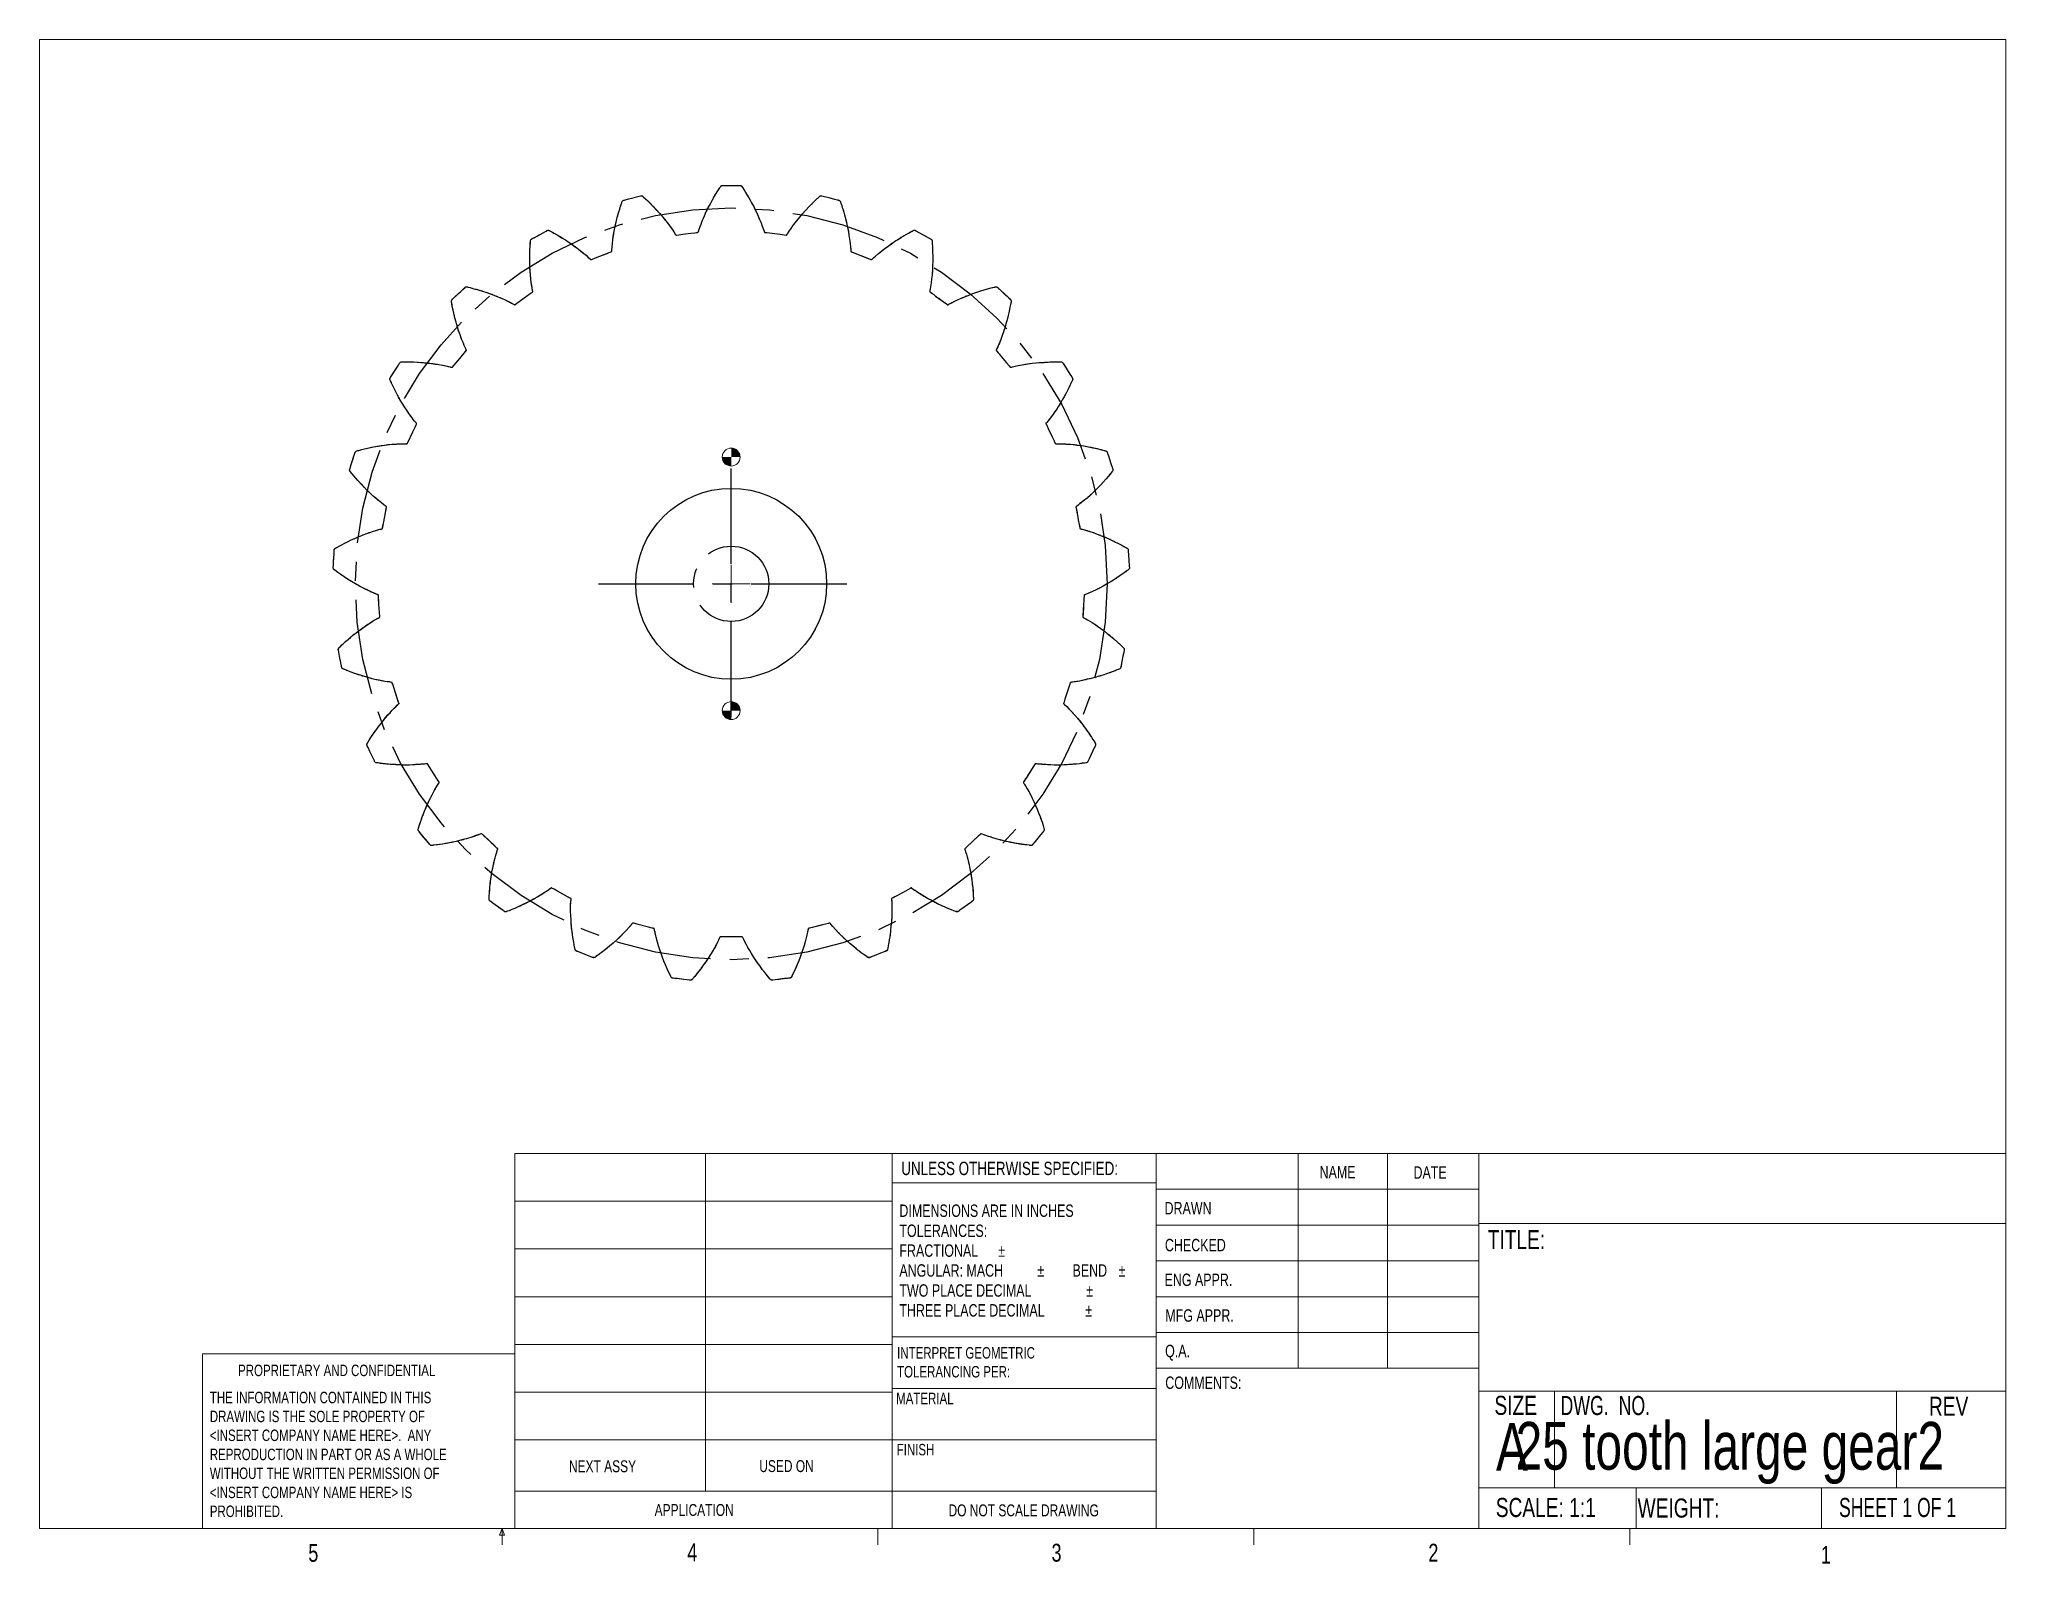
# Model space of a CAD drawing. Header units: inches. Extents: x 0.3 to 10.6, y 0.2 to 8.2.
import ezdxf

# ---------------------------------------------------------------- set-up
doc = ezdxf.new("R2010")
doc.units = ezdxf.units.IN
doc.header["$MEASUREMENT"] = 0
doc.linetypes.add('CENTERX2', pattern=[0.8, 0.5, -0.1, 0.1, -0.1])
doc.styles.add('SLDTEXTSTYLE0', font='TXT', dxfattribs={"width": 0.75})
doc.styles.add('SLDTEXTSTYLE1', font='TXT', dxfattribs={"width": 0.6875})
doc.styles.add('SLDTEXTSTYLE2', font='TXT', dxfattribs={"width": 0.694444})

msp = doc.modelspace()

# ---------------------------------------------------------------- texts
at = {"color": 7, "linetype": 'Continuous', "lineweight": 0}
for s, insert, char_height, attachment_point, style in [('UNLESS OTHERWISE SPECIFIED:', (4.845, 2.313), 0.07, 1, 'SLDTEXTSTYLE0'), ('NAME', (7.036, 2.291), 0.065, 1, 'SLDTEXTSTYLE0'), ('DATE', (7.528, 2.289), 0.065, 1, 'SLDTEXTSTYLE0'), ('DRAWN', (6.224, 2.102), 0.065, 1, 'SLDTEXTSTYLE0'), ('CHECKED', (6.226, 1.909), 0.065, 1, 'SLDTEXTSTYLE0'), ('TITLE:', (7.917, 1.955), 0.1, 1, 'SLDTEXTSTYLE0'), ('ENG APPR.', (6.224, 1.727), 0.065, 1, 'SLDTEXTSTYLE0'), ('MFG APPR.', (6.228, 1.54), 0.065, 1, 'SLDTEXTSTYLE0'), ('Q.A.', (6.227, 1.354), 0.065, 1, 'SLDTEXTSTYLE0'), ('PROPRIETARY AND CONFIDENTIAL', (1.371, 1.25), 0.06, 1, 'SLDTEXTSTYLE0'), ('COMMENTS:', (6.228, 1.188), 0.065, 1, 'SLDTEXTSTYLE0'), ('MATERIAL', (4.818, 1.103), 0.06, 1, 'SLDTEXTSTYLE0'), ('SIZE', (7.952, 1.087), 0.1, 1, 'SLDTEXTSTYLE0'), ('DWG.  NO.', (8.298, 1.086), 0.1, 1, 'SLDTEXTSTYLE2'), ('REV', (10.228, 1.082), 0.1, 1, 'SLDTEXTSTYLE0'), ('A', (7.96, 0.944), 0.25, 1, 'SLDTEXTSTYLE0'), ('25 tooth large gear2', (9.185, 0.95), 0.25, 2, 'SLDTEXTSTYLE0'), ('FINISH', (4.821, 0.835), 0.06, 1, 'SLDTEXTSTYLE0'), ('NEXT ASSY', (3.104, 0.749), 0.0625, 1, 'SLDTEXTSTYLE0'), ('USED ON', (4.101, 0.75), 0.0625, 1, 'SLDTEXTSTYLE0'), ('APPLICATION', (3.553, 0.52), 0.0625, 1, 'SLDTEXTSTYLE0'), ('DO NOT SCALE DRAWING', (5.486, 0.518), 0.0625, 2, 'SLDTEXTSTYLE0'), ('SCALE: 1:1', (7.959, 0.552), 0.1, 1, 'SLDTEXTSTYLE0'), ('WEIGHT:', (8.702, 0.549), 0.1, 1, 'SLDTEXTSTYLE0'), ('SHEET 1 OF 1', (9.757, 0.552), 0.1, 1, 'SLDTEXTSTYLE1'), ('5', (1.739, 0.311), 0.0938, 1, 'SLDTEXTSTYLE0'), ('4', (3.724, 0.314), 0.0938, 1, 'SLDTEXTSTYLE0'), ('3', (5.632, 0.312), 0.0938, 1, 'SLDTEXTSTYLE0'), ('2', (7.606, 0.312), 0.0938, 1, 'SLDTEXTSTYLE0'), ('1', (9.662, 0.301), 0.0938, 1, 'SLDTEXTSTYLE0')]:
    msp.add_mtext(s, dxfattribs=dict(at, insert=insert, char_height=char_height, attachment_point=attachment_point, style=style))

# ---------------------------------------------------------------- blocks, each defined once
blk = doc.blocks.new('SW_NOTE_0')
at = {"color": 0, "linetype": 'Continuous', "lineweight": 0, "char_height": 0.06, "attachment_point": 1, "style": 'SLDTEXTSTYLE0'}
for s, insert in [('INTERPRET GEOMETRIC', (0, 0.077)), ('TOLERANCING PER:', (0, -0.022))]:
    blk.add_mtext(s, dxfattribs=dict(at, insert=insert))
blk = doc.blocks.new('SW_NOTE_1')
at = {"color": 0, "linetype": 'Continuous', "lineweight": 0, "char_height": 0.065, "attachment_point": 1, "style": 'SLDTEXTSTYLE0'}
for s, insert in [('DIMENSIONS ARE IN INCHES', (0, 0.084)), ('TOLERANCES:', (0, -0.021)), ('FRACTIONAL', (0, -0.125)), ('%%p', (0.518, -0.125)), ('ANGULAR: MACH', (0, -0.229)), ('%%p', (0.723, -0.229)), ('BEND', (0.907, -0.229)), ('%%p', (1.148, -0.229)), ('TWO PLACE DECIMAL', (0, -0.334)), ('%%p', (0.979, -0.334)), ('THREE PLACE DECIMAL', (0, -0.438)), ('%%p', (0.974, -0.438))]:
    blk.add_mtext(s, dxfattribs=dict(at, insert=insert))
blk = doc.blocks.new('SW_NOTE_2')
at = {"color": 0, "linetype": 'Continuous', "lineweight": 0, "char_height": 0.06, "attachment_point": 1, "style": 'SLDTEXTSTYLE0'}
for s, insert in [('THE INFORMATION CONTAINED IN THIS', (0, 0.077)), ('DRAWING IS THE SOLE PROPERTY OF', (0, -0.022)), ('<INSERT COMPANY NAME HERE>.  ANY', (0, -0.121)), ('REPRODUCTION IN PART OR AS A WHOLE', (0, -0.221)), ('WITHOUT THE WRITTEN PERMISSION OF', (0, -0.32)), ('<INSERT COMPANY NAME HERE> IS', (0, -0.42)), ('PROHIBITED.', (0, -0.519))]:
    blk.add_mtext(s, dxfattribs=dict(at, insert=insert))
blk = doc.blocks.new('SW_CENTERMARKSYMBOL_0')
at = {"color": 0, "linetype": 'Continuous', "lineweight": 0}
for p, q in [((0, 0.2), (0, 0.6)), ((-0.2, 0), (-0.6, 0)), ((0, 0), (-0.1, 0)), ((0, 0), (0, 0.1)), ((0, 0), (0, -0.1)), ((0, 0), (0.1, 0)), ((0.2, 0), (0.6, 0)), ((0, -0.2), (0, -0.6))]:
    blk.add_line(p, q, dxfattribs=at)
blk = doc.blocks.new('SW_DOWELSYMBOL_0')
at = {"linetype": 'Continuous', "lineweight": 0}
h = blk.add_hatch(color=0, dxfattribs=at)
edge = h.paths.add_edge_path(flags=0)
edge.add_arc((0, 0), 0.0469, 180, 270)
edge.add_line((0, -0.047), (0, 0))
edge.add_line((0, 0), (-0.047, 0))
h = blk.add_hatch(color=0, dxfattribs=at)
edge = h.paths.add_edge_path(flags=0)
edge.add_arc((0, 0), 0.0469, 0, 90)
edge.add_line((0, 0.047), (0, 0))
edge.add_line((0, 0), (0.047, 0))
at = {"color": 0, "linetype": 'Continuous', "lineweight": 0}
blk.add_circle((0, 0), 0.0469, dxfattribs=at)
blk = doc.blocks.new('SW_DOWELSYMBOL_1')
at = {"linetype": 'Continuous', "lineweight": 0}
h = blk.add_hatch(color=0, dxfattribs=at)
edge = h.paths.add_edge_path(flags=0)
edge.add_arc((0, 0), 0.0469, 180, 270)
edge.add_line((0, -0.047), (0, 0))
edge.add_line((0, 0), (-0.047, 0))
h = blk.add_hatch(color=0, dxfattribs=at)
edge = h.paths.add_edge_path(flags=0)
edge.add_arc((0, 0), 0.0469, 0, 90)
edge.add_line((0, 0.047), (0, 0))
edge.add_line((0, 0), (0.047, 0))
at = {"color": 0, "linetype": 'Continuous', "lineweight": 0}
blk.add_circle((0, 0), 0.0469, dxfattribs=at)

# ---------------------------------------------------------------- linework, layer by layer
at = {"color": 7, "linetype": 'Continuous', "lineweight": 0}
for p, q in [((0.33, 8.192), (10.63, 8.192)), ((0.33, 8.192), (0.33, 0.392)), ((10.63, 0.392), (10.63, 8.192)), ((2.821, 2.356), (10.63, 2.356)), ((2.821, 0.392), (2.821, 2.356)), ((3.819, 2.356), (3.819, 0.588)), ((4.798, 0.392), (4.798, 2.356)), ((6.18, 2.356), (6.18, 0.392)), ((6.924, 2.356), (6.924, 1.231)), ((7.392, 2.356), (7.392, 1.231)), ((7.871, 2.356), (7.871, 0.392)), ((6.18, 2.202), (4.798, 2.202)), ((6.18, 2.169), (7.871, 2.169)), ((2.821, 2.106), (4.798, 2.106)), ((6.18, 1.981), (7.871, 1.981)), ((7.871, 1.989), (10.63, 1.989)), ((2.821, 1.856), (4.798, 1.856)), ((6.18, 1.794), (7.871, 1.794)), ((2.821, 1.606), (4.798, 1.606)), ((7.871, 1.606), (6.18, 1.606)), ((2.821, 1.356), (4.798, 1.356)), ((4.798, 1.396), (6.18, 1.396)), ((7.871, 1.419), (6.18, 1.419)), ((1.184, 0.392), (1.184, 1.306)), ((2.821, 1.306), (1.184, 1.306)), ((7.871, 1.231), (6.18, 1.231)), ((2.821, 1.106), (4.798, 1.106)), ((4.798, 1.126), (6.18, 1.126)), ((7.871, 1.112), (10.63, 1.112)), ((8.267, 1.112), (8.267, 0.605)), ((10.058, 1.112), (10.058, 0.605)), ((2.821, 0.856), (4.798, 0.856)), ((4.798, 0.856), (6.18, 0.856)), ((2.821, 0.588), (6.18, 0.588)), ((7.871, 0.605), (10.63, 0.605)), ((8.694, 0.605), (8.694, 0.392)), ((9.666, 0.605), (9.666, 0.392)), ((10.63, 0.392), (0.33, 0.392)), ((2.741, 0.357), (2.755, 0.392)), ((2.767, 0.357), (2.741, 0.357)), ((2.755, 0.392), (2.755, 0.307)), ((2.755, 0.392), (2.767, 0.357)), ((4.723, 0.392), (4.723, 0.307)), ((6.692, 0.392), (6.692, 0.307)), ((8.661, 0.392), (8.661, 0.307))]:
    msp.add_line(p, q, dxfattribs=at)
at = {"color": 7, "linetype": 'CENTERX2'}
for p, q in [((3.954, 4.644), (3.954, 6.035)), ((3.259, 5.34), (4.65, 5.34))]:
    msp.add_line(p, q, dxfattribs=at)
at = {"color": 7, "linetype": 'Continuous', "flags": 128}
msp.add_lwpolyline([(3.795, 3.324), (3.786, 3.313), (3.777, 3.302), (3.769, 3.291), (3.763, 3.284), (3.757, 3.277), (3.755, 3.275), (3.753, 3.273), (3.751, 3.27), (3.749, 3.268), (3.747, 3.266), (3.745, 3.265), (3.743, 3.264), (3.741, 3.264), (3.738, 3.264), (3.736, 3.264), (3.734, 3.264), (3.724, 3.266), (3.706, 3.268), (3.673, 3.272), (3.65, 3.275), (3.648, 3.275), (3.645, 3.276), (3.643, 3.276), (3.641, 3.278), (3.64, 3.279), (3.638, 3.281), (3.638, 3.283), (3.637, 3.285), (3.636, 3.286), (3.63, 3.299), (3.624, 3.312), (3.618, 3.324), (3.61, 3.344), (3.602, 3.363), (3.594, 3.383), (3.587, 3.403), (3.58, 3.423), (3.574, 3.443), (3.568, 3.463), (3.562, 3.483), (3.559, 3.497), (3.556, 3.51), (3.553, 3.524), (3.552, 3.53), (3.552, 3.532), (3.551, 3.533), (3.551, 3.534), (3.55, 3.535), (3.548, 3.535), (3.547, 3.535), (3.545, 3.536), (3.54, 3.537), (3.52, 3.542), (3.466, 3.556), (3.451, 3.56), (3.444, 3.562), (3.441, 3.563), (3.44, 3.563), (3.439, 3.563), (3.439, 3.563), (3.438, 3.563), (3.437, 3.562), (3.436, 3.561), (3.435, 3.56), (3.432, 3.557), (3.428, 3.551), (3.42, 3.542), (3.404, 3.524), (3.387, 3.507), (3.37, 3.49), (3.353, 3.474), (3.335, 3.457), (3.316, 3.442), (3.298, 3.427), (3.287, 3.418), (3.276, 3.41), (3.264, 3.401), (3.256, 3.395), (3.247, 3.389), (3.245, 3.387), (3.243, 3.386), (3.242, 3.385), (3.24, 3.383), (3.237, 3.382), (3.235, 3.382), (3.232, 3.382), (3.23, 3.382), (3.228, 3.383), (3.15, 3.414), (3.147, 3.415), (3.145, 3.416), (3.143, 3.417), (3.141, 3.418), (3.139, 3.419), (3.138, 3.421), (3.137, 3.423), (3.136, 3.426), (3.135, 3.429), (3.135, 3.432), (3.134, 3.435), (3.131, 3.449), (3.129, 3.463), (3.126, 3.481), (3.123, 3.5), (3.121, 3.518), (3.118, 3.539), (3.116, 3.56), (3.115, 3.581), (3.114, 3.602), (3.113, 3.623), (3.113, 3.644), (3.113, 3.66), (3.114, 3.676), (3.115, 3.685), (3.115, 3.689), (3.115, 3.69), (3.115, 3.691), (3.114, 3.692), (3.113, 3.692), (3.113, 3.693), (3.112, 3.693), (3.11, 3.694), (3.106, 3.696), (3.1, 3.699), (3.045, 3.73), (3.027, 3.74), (3.017, 3.745), (3.015, 3.746), (3.014, 3.747), (3.014, 3.747), (3.013, 3.747), (3.012, 3.747), (3.011, 3.746), (3.01, 3.746), (3.008, 3.745), (2.991, 3.732), (2.974, 3.721), (2.956, 3.71), (2.938, 3.699), (2.919, 3.688), (2.901, 3.678), (2.882, 3.669), (2.863, 3.66), (2.849, 3.653), (2.834, 3.647), (2.82, 3.64), (2.805, 3.634), (2.798, 3.631), (2.791, 3.628), (2.783, 3.626), (2.776, 3.623), (2.773, 3.622), (2.771, 3.622), (2.768, 3.623), (2.766, 3.624), (2.764, 3.626), (2.762, 3.627), (2.76, 3.629), (2.748, 3.637), (2.705, 3.668), (2.695, 3.676), (2.693, 3.677), (2.692, 3.678), (2.69, 3.679), (2.688, 3.681), (2.687, 3.683), (2.686, 3.685), (2.686, 3.687), (2.686, 3.69), (2.686, 3.692), (2.686, 3.694), (2.686, 3.697), (2.686, 3.699), (2.686, 3.701), (2.688, 3.725), (2.69, 3.748), (2.692, 3.772), (2.695, 3.795), (2.698, 3.814), (2.701, 3.833), (2.705, 3.851), (2.709, 3.87), (2.713, 3.888), (2.717, 3.904), (2.721, 3.919), (2.726, 3.934), (2.729, 3.945), (2.73, 3.948), (2.731, 3.95), (2.731, 3.951), (2.731, 3.952), (2.731, 3.953), (2.73, 3.953), (2.729, 3.954), (2.727, 3.956), (2.71, 3.972), (2.676, 4.004), (2.658, 4.02), (2.65, 4.028), (2.649, 4.029), (2.648, 4.03), (2.648, 4.03), (2.647, 4.031), (2.646, 4.032), (2.645, 4.031), (2.642, 4.03), (2.639, 4.029), (2.617, 4.021), (2.595, 4.013), (2.572, 4.006), (2.55, 4), (2.531, 3.995), (2.513, 3.991), (2.494, 3.987), (2.476, 3.983), (2.457, 3.98), (2.442, 3.977), (2.426, 3.975), (2.41, 3.973), (2.396, 3.971), (2.393, 3.971), (2.391, 3.97), (2.389, 3.97), (2.386, 3.97), (2.384, 3.97), (2.381, 3.97), (2.379, 3.971), (2.377, 3.973), (2.376, 3.975), (2.374, 3.977), (2.368, 3.984), (2.334, 4.024), (2.32, 4.042), (2.318, 4.044), (2.317, 4.046), (2.315, 4.048), (2.315, 4.05), (2.314, 4.053), (2.315, 4.055), (2.316, 4.058), (2.316, 4.06), (2.322, 4.078), (2.328, 4.096), (2.334, 4.114), (2.341, 4.131), (2.348, 4.149), (2.355, 4.166), (2.362, 4.184), (2.37, 4.201), (2.379, 4.218), (2.387, 4.235), (2.395, 4.249), (2.402, 4.263), (2.41, 4.276), (2.416, 4.286), (2.423, 4.296), (2.424, 4.298), (2.424, 4.3), (2.423, 4.302), (2.422, 4.304), (2.421, 4.305), (2.42, 4.307), (2.414, 4.317), (2.363, 4.397), (2.362, 4.398), (2.361, 4.398), (2.359, 4.398), (2.358, 4.398), (2.357, 4.398), (2.352, 4.397), (2.34, 4.396), (2.328, 4.395), (2.316, 4.394), (2.301, 4.393), (2.285, 4.392), (2.269, 4.391), (2.245, 4.391), (2.222, 4.392), (2.198, 4.393), (2.174, 4.394), (2.159, 4.395), (2.143, 4.397), (2.127, 4.399), (2.116, 4.4), (2.104, 4.402), (2.102, 4.402), (2.1, 4.402), (2.097, 4.403), (2.095, 4.403), (2.093, 4.403), (2.091, 4.404), (2.089, 4.406), (2.087, 4.407), (2.086, 4.409), (2.085, 4.411), (2.085, 4.413), (2.062, 4.461), (2.052, 4.482), (2.048, 4.491), (2.047, 4.493), (2.046, 4.495), (2.046, 4.497), (2.046, 4.499), (2.046, 4.502), (2.047, 4.504), (2.049, 4.506), (2.05, 4.508), (2.051, 4.51), (2.052, 4.512), (2.054, 4.514), (2.06, 4.525), (2.067, 4.535), (2.073, 4.545), (2.081, 4.556), (2.089, 4.568), (2.097, 4.579), (2.108, 4.594), (2.12, 4.609), (2.132, 4.624), (2.144, 4.639), (2.156, 4.653), (2.167, 4.665), (2.177, 4.676), (2.188, 4.688), (2.197, 4.696), (2.205, 4.704), (2.21, 4.709), (2.212, 4.711), (2.213, 4.711), (2.213, 4.712), (2.214, 4.713), (2.214, 4.714), (2.214, 4.714), (2.213, 4.715), (2.213, 4.716), (2.212, 4.719), (2.21, 4.724), (2.181, 4.814), (2.179, 4.82), (2.179, 4.821), (2.179, 4.822), (2.178, 4.823), (2.178, 4.824), (2.177, 4.824), (2.176, 4.824), (2.164, 4.826), (2.153, 4.827), (2.141, 4.829), (2.125, 4.832), (2.11, 4.835), (2.095, 4.838), (2.074, 4.843), (2.053, 4.849), (2.033, 4.854), (2.013, 4.861), (1.993, 4.867), (1.978, 4.872), (1.963, 4.878), (1.949, 4.883), (1.939, 4.887), (1.93, 4.891), (1.928, 4.892), (1.925, 4.893), (1.923, 4.893), (1.921, 4.894), (1.919, 4.895), (1.917, 4.897), (1.915, 4.899), (1.914, 4.901), (1.914, 4.903), (1.913, 4.906), (1.913, 4.908), (1.912, 4.91), (1.912, 4.913), (1.911, 4.915), (1.909, 4.928), (1.904, 4.951), (1.897, 4.992), (1.896, 4.994), (1.896, 4.996), (1.896, 4.998), (1.897, 5.001), (1.898, 5.003), (1.899, 5.005), (1.903, 5.008), (1.907, 5.012), (1.915, 5.02), (1.924, 5.028), (1.936, 5.039), (1.948, 5.049), (1.96, 5.059), (1.978, 5.074), (1.996, 5.089), (2.015, 5.103), (2.035, 5.117), (2.048, 5.126), (2.061, 5.134), (2.074, 5.143), (2.084, 5.149), (2.095, 5.155), (2.105, 5.161), (2.11, 5.164), (2.111, 5.164), (2.112, 5.164), (2.112, 5.165), (2.113, 5.166), (2.113, 5.167), (2.113, 5.168), (2.113, 5.168), (2.109, 5.231), (2.107, 5.263), (2.106, 5.279), (2.106, 5.281), (2.105, 5.282), (2.104, 5.282), (2.103, 5.283), (2.101, 5.284), (2.093, 5.287), (2.071, 5.296), (2.05, 5.306), (2.028, 5.317), (2.007, 5.328), (1.986, 5.34), (1.965, 5.352), (1.945, 5.365), (1.927, 5.376), (1.91, 5.388), (1.893, 5.4), (1.876, 5.413), (1.874, 5.414), (1.872, 5.416), (1.871, 5.417), (1.87, 5.419), (1.869, 5.422), (1.869, 5.424), (1.869, 5.426), (1.87, 5.438), (1.871, 5.458), (1.874, 5.495), (1.874, 5.499), (1.874, 5.503), (1.874, 5.507), (1.875, 5.511), (1.875, 5.515), (1.875, 5.519), (1.876, 5.521), (1.877, 5.523), (1.879, 5.525), (1.881, 5.526), (1.883, 5.528), (1.885, 5.529), (1.887, 5.53), (1.889, 5.531), (1.901, 5.538), (1.914, 5.544), (1.926, 5.551), (1.945, 5.56), (1.964, 5.57), (1.983, 5.578), (2.002, 5.587), (2.022, 5.595), (2.041, 5.602), (2.061, 5.609), (2.081, 5.616), (2.095, 5.62), (2.108, 5.624), (2.122, 5.627), (2.124, 5.628), (2.125, 5.628), (2.126, 5.628), (2.127, 5.629), (2.127, 5.63), (2.128, 5.63), (2.128, 5.631), (2.128, 5.634), (2.13, 5.644), (2.134, 5.665), (2.143, 5.711), (2.147, 5.734), (2.149, 5.74), (2.149, 5.741), (2.149, 5.742), (2.149, 5.743), (2.149, 5.744), (2.148, 5.744), (2.147, 5.745), (2.147, 5.745), (2.137, 5.752), (2.122, 5.764), (2.107, 5.776), (2.093, 5.788), (2.079, 5.8), (2.065, 5.813), (2.048, 5.829), (2.031, 5.846), (2.015, 5.863), (1.999, 5.881), (1.988, 5.893), (1.978, 5.905), (1.968, 5.917), (1.959, 5.928), (1.957, 5.93), (1.956, 5.932), (1.955, 5.935), (1.955, 5.937), (1.956, 5.94), (1.958, 5.946), (1.96, 5.953), (1.962, 5.96), (1.981, 6.02), (1.982, 6.022), (1.983, 6.024), (1.983, 6.026), (1.984, 6.028), (1.985, 6.03), (1.986, 6.032), (1.988, 6.034), (1.99, 6.035), (1.993, 6.036), (1.995, 6.037), (1.998, 6.038), (2.001, 6.038), (2.003, 6.039), (2.019, 6.043), (2.034, 6.047), (2.057, 6.052), (2.081, 6.057), (2.105, 6.061), (2.128, 6.065), (2.152, 6.068), (2.176, 6.071), (2.2, 6.072), (2.216, 6.073), (2.232, 6.074), (2.247, 6.074), (2.251, 6.074), (2.255, 6.074), (2.256, 6.074), (2.257, 6.075), (2.257, 6.076), (2.258, 6.077), (2.26, 6.08), (2.286, 6.137), (2.298, 6.161), (2.303, 6.172), (2.305, 6.177), (2.305, 6.178), (2.306, 6.178), (2.306, 6.179), (2.306, 6.181), (2.305, 6.182), (2.304, 6.183), (2.303, 6.184), (2.3, 6.187), (2.296, 6.192), (2.289, 6.201), (2.283, 6.209), (2.276, 6.218), (2.265, 6.233), (2.255, 6.249), (2.244, 6.264), (2.234, 6.281), (2.224, 6.297), (2.212, 6.317), (2.201, 6.338), (2.19, 6.359), (2.18, 6.38), (2.175, 6.391), (2.17, 6.402), (2.169, 6.404), (2.168, 6.406), (2.167, 6.408), (2.166, 6.41), (2.166, 6.412), (2.166, 6.415), (2.167, 6.417), (2.168, 6.419), (2.169, 6.42), (2.17, 6.422), (2.171, 6.424), (2.197, 6.464), (2.211, 6.486), (2.217, 6.496), (2.218, 6.498), (2.22, 6.5), (2.222, 6.501), (2.225, 6.502), (2.228, 6.502), (2.231, 6.502), (2.234, 6.502), (2.237, 6.502), (2.24, 6.502), (2.251, 6.502), (2.262, 6.502), (2.272, 6.502), (2.291, 6.502), (2.31, 6.501), (2.329, 6.5), (2.348, 6.498), (2.367, 6.496), (2.385, 6.494), (2.404, 6.491), (2.423, 6.488), (2.441, 6.485), (2.46, 6.481), (2.471, 6.478), (2.483, 6.476), (2.484, 6.475), (2.486, 6.475), (2.487, 6.475), (2.489, 6.474), (2.49, 6.474), (2.492, 6.473), (2.493, 6.474), (2.494, 6.475), (2.502, 6.484), (2.532, 6.521), (2.562, 6.557), (2.566, 6.562), (2.567, 6.563), (2.567, 6.564), (2.566, 6.565), (2.566, 6.566), (2.565, 6.567), (2.56, 6.578), (2.555, 6.589), (2.551, 6.6), (2.542, 6.621), (2.534, 6.644), (2.526, 6.666), (2.519, 6.689), (2.513, 6.711), (2.507, 6.734), (2.501, 6.757), (2.496, 6.78), (2.493, 6.793), (2.491, 6.806), (2.489, 6.818), (2.489, 6.82), (2.489, 6.823), (2.49, 6.825), (2.491, 6.827), (2.493, 6.829), (2.495, 6.832), (2.497, 6.834), (2.499, 6.836), (2.502, 6.838), (2.51, 6.846), (2.525, 6.86), (2.537, 6.871), (2.548, 6.881), (2.56, 6.892), (2.561, 6.894), (2.563, 6.895), (2.566, 6.895), (2.568, 6.896), (2.57, 6.895), (2.572, 6.895), (2.574, 6.894), (2.586, 6.892), (2.596, 6.889), (2.606, 6.886), (2.629, 6.88), (2.651, 6.873), (2.674, 6.866), (2.696, 6.858), (2.714, 6.851), (2.731, 6.844), (2.749, 6.837), (2.766, 6.829), (2.783, 6.821), (2.794, 6.815), (2.804, 6.81), (2.814, 6.804), (2.818, 6.803), (2.819, 6.802), (2.819, 6.802), (2.821, 6.801), (2.821, 6.802), (2.822, 6.802), (2.823, 6.803), (2.825, 6.804), (2.863, 6.832), (2.901, 6.86), (2.911, 6.867), (2.913, 6.868), (2.914, 6.869), (2.915, 6.87), (2.915, 6.871), (2.915, 6.872), (2.914, 6.877), (2.911, 6.889), (2.91, 6.9), (2.907, 6.919), (2.905, 6.938), (2.903, 6.957), (2.901, 6.976), (2.9, 6.995), (2.899, 7.014), (2.899, 7.032), (2.899, 7.051), (2.899, 7.07), (2.9, 7.089), (2.901, 7.105), (2.901, 7.121), (2.903, 7.136), (2.903, 7.139), (2.904, 7.141), (2.905, 7.143), (2.907, 7.144), (2.908, 7.146), (2.91, 7.147), (2.912, 7.148), (2.922, 7.153), (2.941, 7.163), (2.982, 7.186), (2.984, 7.187), (2.986, 7.188), (2.988, 7.189), (2.99, 7.19), (2.992, 7.191), (2.994, 7.192), (2.997, 7.192), (2.999, 7.191), (3.001, 7.191), (3.003, 7.19), (3.004, 7.189), (3.015, 7.183), (3.025, 7.177), (3.046, 7.166), (3.066, 7.153), (3.086, 7.141), (3.106, 7.128), (3.121, 7.117), (3.137, 7.106), (3.152, 7.095), (3.167, 7.083), (3.182, 7.071), (3.194, 7.061), (3.205, 7.05), (3.217, 7.04), (3.217, 7.039), (3.218, 7.038), (3.219, 7.038), (3.22, 7.038), (3.221, 7.038), (3.221, 7.038), (3.222, 7.038), (3.228, 7.04), (3.239, 7.045), (3.261, 7.054), (3.305, 7.071), (3.327, 7.08), (3.328, 7.08), (3.328, 7.081), (3.328, 7.083), (3.328, 7.084), (3.328, 7.085), (3.329, 7.091), (3.33, 7.103), (3.332, 7.122), (3.334, 7.14), (3.336, 7.159), (3.34, 7.178), (3.343, 7.196), (3.348, 7.22), (3.353, 7.243), (3.359, 7.266), (3.366, 7.288), (3.37, 7.303), (3.375, 7.318), (3.38, 7.333), (3.381, 7.336), (3.381, 7.338), (3.382, 7.34), (3.383, 7.343), (3.384, 7.345), (3.386, 7.347), (3.388, 7.348), (3.391, 7.349), (3.393, 7.35), (3.395, 7.35), (3.398, 7.351), (3.418, 7.356), (3.479, 7.372), (3.481, 7.372), (3.483, 7.373), (3.486, 7.372), (3.488, 7.372), (3.49, 7.37), (3.492, 7.369), (3.493, 7.367), (3.495, 7.366), (3.505, 7.357), (3.517, 7.346), (3.528, 7.335), (3.546, 7.317), (3.563, 7.298), (3.58, 7.28), (3.596, 7.26), (3.612, 7.241), (3.625, 7.224), (3.638, 7.207), (3.65, 7.19), (3.661, 7.172), (3.664, 7.168), (3.664, 7.167), (3.665, 7.167), (3.666, 7.167), (3.666, 7.167), (3.669, 7.167), (3.679, 7.168), (3.7, 7.171), (3.742, 7.176), (3.763, 7.179), (3.773, 7.18), (3.778, 7.181), (3.779, 7.181), (3.78, 7.181), (3.781, 7.182), (3.781, 7.183), (3.782, 7.184), (3.782, 7.185), (3.786, 7.198), (3.791, 7.211), (3.796, 7.224), (3.804, 7.244), (3.812, 7.263), (3.82, 7.282), (3.829, 7.301), (3.84, 7.321), (3.85, 7.341), (3.861, 7.361), (3.872, 7.38), (3.884, 7.399), (3.893, 7.412), (3.894, 7.415), (3.896, 7.417), (3.898, 7.42), (3.9, 7.423), (3.901, 7.424), (3.904, 7.425), (3.906, 7.426), (3.908, 7.426), (3.911, 7.426), (3.913, 7.426), (3.915, 7.426), (3.927, 7.426), (3.983, 7.426), (3.999, 7.426), (4.001, 7.426), (4.003, 7.426), (4.005, 7.425), (4.008, 7.424), (4.009, 7.423), (4.01, 7.421), (4.018, 7.409), (4.026, 7.397), (4.033, 7.385), (4.04, 7.373), (4.047, 7.361), (4.054, 7.349), (4.063, 7.333), (4.072, 7.316), (4.08, 7.299), (4.088, 7.283), (4.096, 7.266), (4.103, 7.248), (4.111, 7.231), (4.117, 7.214), (4.123, 7.196), (4.126, 7.189), (4.127, 7.186), (4.128, 7.183), (4.128, 7.182), (4.129, 7.181), (4.13, 7.181), (4.131, 7.181), (4.134, 7.181), (4.141, 7.18), (4.169, 7.176), (4.211, 7.171), (4.232, 7.168), (4.242, 7.167), (4.243, 7.167), (4.244, 7.167), (4.245, 7.168), (4.246, 7.169), (4.246, 7.17), (4.249, 7.174), (4.258, 7.188), (4.268, 7.202), (4.277, 7.216), (4.288, 7.229), (4.298, 7.242), (4.313, 7.261), (4.329, 7.279), (4.345, 7.297), (4.361, 7.315), (4.378, 7.332), (4.395, 7.349), (4.413, 7.365), (4.415, 7.367), (4.416, 7.368), (4.418, 7.37), (4.42, 7.371), (4.422, 7.372), (4.424, 7.373), (4.426, 7.373), (4.429, 7.372), (4.442, 7.369), (4.466, 7.363), (4.496, 7.355), (4.51, 7.351), (4.512, 7.351), (4.515, 7.35), (4.518, 7.349), (4.52, 7.348), (4.522, 7.347), (4.524, 7.345), (4.526, 7.343), (4.527, 7.341), (4.527, 7.339), (4.528, 7.336), (4.529, 7.334), (4.533, 7.322), (4.536, 7.311), (4.54, 7.3), (4.544, 7.286), (4.548, 7.273), (4.551, 7.26), (4.556, 7.242), (4.56, 7.224), (4.564, 7.206), (4.568, 7.188), (4.571, 7.167), (4.574, 7.146), (4.577, 7.125), (4.579, 7.104), (4.58, 7.094), (4.58, 7.083), (4.581, 7.082), (4.581, 7.081), (4.581, 7.08), (4.582, 7.08), (4.583, 7.08), (4.583, 7.079), (4.588, 7.077), (4.598, 7.073), (4.637, 7.058), (4.676, 7.042), (4.686, 7.039), (4.687, 7.038), (4.688, 7.038), (4.689, 7.038), (4.69, 7.038), (4.69, 7.038), (4.691, 7.039), (4.695, 7.042), (4.702, 7.049), (4.71, 7.056), (4.726, 7.07), (4.742, 7.083), (4.759, 7.096), (4.776, 7.109), (4.793, 7.121), (4.81, 7.133), (4.828, 7.144), (4.846, 7.155), (4.858, 7.163), (4.87, 7.17), (4.882, 7.177), (4.892, 7.182), (4.901, 7.187), (4.903, 7.188), (4.905, 7.189), (4.907, 7.19), (4.909, 7.191), (4.912, 7.192), (4.914, 7.192), (4.917, 7.191), (4.919, 7.191), (4.921, 7.189), (4.976, 7.159), (4.988, 7.152), (5, 7.146), (5.002, 7.145), (5.003, 7.143), (5.005, 7.141), (5.006, 7.139), (5.006, 7.137), (5.006, 7.135), (5.007, 7.126), (5.008, 7.102), (5.009, 7.078), (5.01, 7.054), (5.01, 7.03), (5.009, 7.006), (5.008, 6.982), (5.006, 6.958), (5.004, 6.937), (5.002, 6.916), (4.998, 6.895), (4.995, 6.874), (4.995, 6.873), (4.994, 6.872), (4.994, 6.871), (4.994, 6.87), (4.995, 6.869), (4.997, 6.868), (4.999, 6.866), (5.008, 6.86), (5.025, 6.847), (5.059, 6.823), (5.081, 6.806), (5.087, 6.802), (5.088, 6.802), (5.089, 6.801), (5.09, 6.802), (5.09, 6.802), (5.093, 6.804), (5.106, 6.81), (5.122, 6.819), (5.139, 6.827), (5.156, 6.835), (5.177, 6.844), (5.198, 6.852), (5.219, 6.86), (5.24, 6.867), (5.261, 6.874), (5.279, 6.88), (5.297, 6.885), (5.315, 6.89), (5.324, 6.892), (5.332, 6.894), (5.335, 6.894), (5.337, 6.895), (5.339, 6.895), (5.341, 6.896), (5.344, 6.895), (5.346, 6.894), (5.349, 6.893), (5.351, 6.891), (5.353, 6.889), (5.355, 6.887), (5.357, 6.885), (5.365, 6.878), (5.406, 6.839), (5.409, 6.836), (5.413, 6.832), (5.417, 6.828), (5.419, 6.826), (5.42, 6.824), (5.42, 6.821), (5.42, 6.819), (5.42, 6.816), (5.417, 6.803), (5.414, 6.789), (5.41, 6.767), (5.405, 6.745), (5.399, 6.723), (5.393, 6.701), (5.387, 6.68), (5.381, 6.66), (5.374, 6.64), (5.366, 6.62), (5.359, 6.601), (5.354, 6.591), (5.35, 6.582), (5.346, 6.572), (5.344, 6.567), (5.342, 6.565), (5.342, 6.564), (5.342, 6.563), (5.343, 6.562), (5.345, 6.559), (5.347, 6.557), (5.351, 6.552), (5.358, 6.544), (5.369, 6.53), (5.396, 6.497), (5.41, 6.481), (5.413, 6.477), (5.415, 6.475), (5.416, 6.474), (5.417, 6.473), (5.418, 6.474), (5.419, 6.474), (5.42, 6.474), (5.423, 6.475), (5.427, 6.476), (5.448, 6.481), (5.468, 6.485), (5.489, 6.489), (5.51, 6.492), (5.53, 6.495), (5.551, 6.497), (5.572, 6.499), (5.593, 6.5), (5.614, 6.501), (5.635, 6.502), (5.651, 6.502), (5.667, 6.502), (5.67, 6.502), (5.673, 6.502), (5.676, 6.502), (5.679, 6.502), (5.682, 6.502), (5.685, 6.502), (5.687, 6.501), (5.689, 6.499), (5.691, 6.498), (5.692, 6.496), (5.693, 6.494), (5.694, 6.492), (5.728, 6.439), (5.736, 6.426), (5.738, 6.424), (5.739, 6.422), (5.74, 6.42), (5.741, 6.418), (5.742, 6.416), (5.743, 6.413), (5.743, 6.411), (5.742, 6.408), (5.741, 6.406), (5.74, 6.404), (5.736, 6.396), (5.73, 6.382), (5.723, 6.367), (5.716, 6.353), (5.707, 6.336), (5.698, 6.32), (5.688, 6.303), (5.679, 6.287), (5.669, 6.271), (5.659, 6.255), (5.648, 6.239), (5.637, 6.224), (5.626, 6.209), (5.614, 6.194), (5.607, 6.185), (5.604, 6.182), (5.604, 6.181), (5.603, 6.18), (5.603, 6.179), (5.603, 6.178), (5.604, 6.177), (5.604, 6.177), (5.605, 6.174), (5.615, 6.153), (5.635, 6.11), (5.645, 6.089), (5.65, 6.078), (5.651, 6.077), (5.652, 6.075), (5.653, 6.074), (5.654, 6.074), (5.656, 6.074), (5.657, 6.074), (5.659, 6.074), (5.66, 6.074), (5.676, 6.074), (5.692, 6.073), (5.707, 6.072), (5.726, 6.071), (5.745, 6.069), (5.764, 6.067), (5.783, 6.065), (5.801, 6.062), (5.825, 6.058), (5.848, 6.053), (5.871, 6.048), (5.894, 6.042), (5.902, 6.04), (5.91, 6.038), (5.912, 6.037), (5.914, 6.037), (5.916, 6.036), (5.918, 6.035), (5.92, 6.034), (5.922, 6.033), (5.924, 6.031), (5.924, 6.029), (5.925, 6.027), (5.926, 6.025), (5.926, 6.022), (5.927, 6.02), (5.93, 6.011), (5.943, 5.971), (5.951, 5.946), (5.952, 5.944), (5.953, 5.941), (5.953, 5.939), (5.954, 5.937), (5.953, 5.934), (5.953, 5.932), (5.951, 5.93), (5.95, 5.928), (5.948, 5.926), (5.939, 5.914), (5.928, 5.902), (5.918, 5.89), (5.902, 5.872), (5.886, 5.855), (5.87, 5.838), (5.853, 5.821), (5.836, 5.805), (5.818, 5.789), (5.8, 5.774), (5.781, 5.76), (5.772, 5.752), (5.762, 5.745), (5.761, 5.744), (5.76, 5.743), (5.76, 5.741), (5.76, 5.74), (5.761, 5.738), (5.761, 5.736), (5.761, 5.735), (5.764, 5.723), (5.772, 5.676), (5.777, 5.65), (5.78, 5.639), (5.78, 5.634), (5.781, 5.63), (5.782, 5.629), (5.783, 5.628), (5.784, 5.628), (5.785, 5.628), (5.786, 5.628), (5.787, 5.627), (5.792, 5.626), (5.804, 5.623), (5.815, 5.62), (5.826, 5.616), (5.844, 5.61), (5.862, 5.604), (5.88, 5.597), (5.897, 5.59), (5.915, 5.583), (5.932, 5.575), (5.949, 5.567), (5.966, 5.559), (5.983, 5.551), (6, 5.542), (6.01, 5.536), (6.021, 5.53), (6.023, 5.529), (6.025, 5.528), (6.027, 5.527), (6.028, 5.526), (6.03, 5.525), (6.032, 5.523), (6.033, 5.521), (6.034, 5.519), (6.034, 5.517), (6.034, 5.514), (6.034, 5.512), (6.037, 5.465), (6.039, 5.43), (6.04, 5.428), (6.04, 5.425), (6.04, 5.423), (6.04, 5.421), (6.039, 5.419), (6.037, 5.416), (6.036, 5.415), (6.032, 5.412), (6.029, 5.41), (6.026, 5.408), (6.013, 5.398), (6, 5.389), (5.987, 5.38), (5.974, 5.371), (5.956, 5.36), (5.939, 5.349), (5.92, 5.338), (5.902, 5.328), (5.884, 5.318), (5.865, 5.309), (5.846, 5.3), (5.826, 5.291), (5.807, 5.283), (5.806, 5.283), (5.805, 5.282), (5.804, 5.282), (5.803, 5.281), (5.803, 5.28), (5.803, 5.275), (5.802, 5.264), (5.797, 5.18), (5.796, 5.17), (5.796, 5.167), (5.796, 5.166), (5.796, 5.165), (5.797, 5.165), (5.798, 5.164), (5.8, 5.163), (5.802, 5.162), (5.811, 5.157), (5.82, 5.152), (5.832, 5.145), (5.844, 5.137), (5.856, 5.13), (5.873, 5.118), (5.89, 5.106), (5.907, 5.093), (5.924, 5.08), (5.941, 5.066), (5.958, 5.052), (5.975, 5.037), (5.992, 5.022), (6.008, 5.006), (6.009, 5.005), (6.011, 5.003), (6.012, 5.001), (6.013, 4.999), (6.013, 4.997), (6.013, 4.994), (6.012, 4.992), (6.01, 4.981), (6.006, 4.961), (5.999, 4.924), (5.996, 4.907), (5.996, 4.905), (5.995, 4.902), (5.994, 4.9), (5.993, 4.898), (5.991, 4.896), (5.989, 4.895), (5.982, 4.892), (5.974, 4.889), (5.967, 4.886), (5.96, 4.883), (5.94, 4.876), (5.92, 4.869), (5.9, 4.862), (5.88, 4.856), (5.86, 4.85), (5.84, 4.844), (5.819, 4.84), (5.799, 4.835), (5.778, 4.831), (5.764, 4.829), (5.75, 4.826), (5.736, 4.825), (5.733, 4.824), (5.732, 4.824), (5.731, 4.824), (5.731, 4.823), (5.73, 4.822), (5.728, 4.815), (5.711, 4.762), (5.702, 4.735), (5.698, 4.722), (5.696, 4.715), (5.695, 4.715), (5.695, 4.714), (5.695, 4.713), (5.696, 4.712), (5.697, 4.711), (5.698, 4.709), (5.712, 4.697), (5.725, 4.683), (5.738, 4.67), (5.754, 4.652), (5.77, 4.634), (5.785, 4.615), (5.799, 4.596), (5.814, 4.577), (5.827, 4.557), (5.841, 4.537), (5.849, 4.524), (5.858, 4.51), (5.859, 4.508), (5.86, 4.507), (5.861, 4.505), (5.862, 4.503), (5.863, 4.5), (5.863, 4.498), (5.863, 4.496), (5.862, 4.493), (5.859, 4.487), (5.856, 4.481), (5.829, 4.424), (5.823, 4.41), (5.822, 4.408), (5.821, 4.406), (5.819, 4.405), (5.816, 4.403), (5.814, 4.403), (5.804, 4.401), (5.793, 4.4), (5.778, 4.398), (5.762, 4.396), (5.746, 4.395), (5.723, 4.393), (5.699, 4.392), (5.675, 4.391), (5.652, 4.391), (5.628, 4.392), (5.604, 4.393), (5.581, 4.395), (5.557, 4.397), (5.551, 4.398), (5.549, 4.398), (5.548, 4.398), (5.547, 4.398), (5.546, 4.398), (5.546, 4.397), (5.54, 4.387), (5.527, 4.367), (5.502, 4.327), (5.49, 4.309), (5.487, 4.304), (5.486, 4.302), (5.485, 4.301), (5.485, 4.3), (5.485, 4.299), (5.485, 4.299), (5.485, 4.298), (5.486, 4.297), (5.487, 4.295), (5.49, 4.291), (5.497, 4.279), (5.504, 4.267), (5.511, 4.255), (5.521, 4.236), (5.53, 4.218), (5.54, 4.199), (5.548, 4.179), (5.557, 4.16), (5.564, 4.141), (5.572, 4.121), (5.579, 4.101), (5.584, 4.088), (5.588, 4.075), (5.592, 4.061), (5.593, 4.059), (5.594, 4.057), (5.594, 4.055), (5.594, 4.053), (5.594, 4.05), (5.593, 4.048), (5.592, 4.046), (5.59, 4.044), (5.588, 4.042), (5.587, 4.04), (5.575, 4.025), (5.539, 3.982), (5.538, 3.98), (5.536, 3.979), (5.535, 3.977), (5.534, 3.975), (5.532, 3.973), (5.53, 3.972), (5.528, 3.971), (5.526, 3.97), (5.524, 3.97), (5.522, 3.97), (5.52, 3.97), (5.518, 3.97), (5.516, 3.971), (5.502, 3.972), (5.488, 3.974), (5.464, 3.978), (5.44, 3.982), (5.417, 3.986), (5.393, 3.991), (5.37, 3.997), (5.347, 4.003), (5.324, 4.01), (5.31, 4.014), (5.297, 4.019), (5.284, 4.024), (5.264, 4.031), (5.263, 4.032), (5.262, 4.031), (5.261, 4.031), (5.26, 4.03), (5.26, 4.029), (5.256, 4.026), (5.248, 4.018), (5.187, 3.961), (5.182, 3.956), (5.179, 3.954), (5.179, 3.953), (5.178, 3.952), (5.178, 3.951), (5.178, 3.95), (5.182, 3.937), (5.186, 3.924), (5.19, 3.91), (5.194, 3.897), (5.197, 3.883), (5.2, 3.869), (5.203, 3.856), (5.207, 3.835), (5.211, 3.813), (5.214, 3.792), (5.217, 3.771), (5.219, 3.75), (5.221, 3.729), (5.222, 3.707), (5.222, 3.702), (5.223, 3.697), (5.223, 3.693), (5.223, 3.688), (5.223, 3.685), (5.222, 3.683), (5.221, 3.681), (5.219, 3.679), (5.217, 3.678), (5.215, 3.677), (5.214, 3.675), (5.191, 3.659), (5.151, 3.63), (5.15, 3.629), (5.148, 3.628), (5.146, 3.626), (5.144, 3.625), (5.142, 3.624), (5.14, 3.623), (5.138, 3.622), (5.136, 3.622), (5.134, 3.623), (5.132, 3.623), (5.13, 3.624), (5.121, 3.627), (5.112, 3.631), (5.099, 3.636), (5.086, 3.641), (5.074, 3.647), (5.054, 3.655), (5.035, 3.664), (5.017, 3.674), (4.998, 3.684), (4.983, 3.692), (4.969, 3.7), (4.954, 3.709), (4.94, 3.718), (4.926, 3.727), (4.917, 3.733), (4.908, 3.739), (4.9, 3.745), (4.898, 3.747), (4.897, 3.747), (4.897, 3.747), (4.896, 3.747), (4.895, 3.747), (4.893, 3.746), (4.891, 3.744), (4.854, 3.724), (4.812, 3.701), (4.802, 3.696), (4.797, 3.693), (4.796, 3.692), (4.795, 3.692), (4.794, 3.691), (4.794, 3.69), (4.794, 3.689), (4.794, 3.688), (4.795, 3.676), (4.795, 3.664), (4.796, 3.641), (4.796, 3.617), (4.795, 3.594), (4.793, 3.57), (4.791, 3.546), (4.789, 3.523), (4.786, 3.499), (4.782, 3.476), (4.78, 3.46), (4.777, 3.445), (4.774, 3.429), (4.773, 3.427), (4.773, 3.425), (4.772, 3.422), (4.77, 3.42), (4.768, 3.418), (4.766, 3.417), (4.76, 3.415), (4.755, 3.413), (4.736, 3.405), (4.703, 3.392), (4.688, 3.386), (4.686, 3.385), (4.684, 3.384), (4.682, 3.383), (4.679, 3.383), (4.677, 3.382), (4.674, 3.382), (4.672, 3.382), (4.67, 3.383), (4.668, 3.384), (4.666, 3.386), (4.659, 3.391), (4.646, 3.4), (4.635, 3.408), (4.624, 3.416), (4.608, 3.429), (4.591, 3.443), (4.575, 3.456), (4.56, 3.47), (4.544, 3.485), (4.529, 3.499), (4.514, 3.514), (4.5, 3.53), (4.486, 3.545), (4.476, 3.557), (4.473, 3.561), (4.472, 3.561), (4.472, 3.562), (4.471, 3.563), (4.47, 3.563), (4.469, 3.563), (4.469, 3.563), (4.468, 3.563), (4.466, 3.562), (4.463, 3.561), (4.432, 3.553), (4.371, 3.538), (4.363, 3.536), (4.359, 3.535), (4.359, 3.535), (4.358, 3.534), (4.358, 3.534), (4.357, 3.533), (4.357, 3.532), (4.354, 3.516), (4.351, 3.501), (4.347, 3.486), (4.342, 3.465), (4.336, 3.445), (4.33, 3.425), (4.323, 3.405), (4.316, 3.385), (4.308, 3.366), (4.3, 3.346), (4.292, 3.327), (4.283, 3.308), (4.274, 3.289), (4.273, 3.287), (4.272, 3.284), (4.271, 3.282), (4.27, 3.28), (4.268, 3.278), (4.266, 3.276), (4.263, 3.276), (4.261, 3.275), (4.259, 3.275), (4.256, 3.275), (4.254, 3.274), (4.233, 3.272), (4.197, 3.267), (4.173, 3.264), (4.171, 3.264), (4.169, 3.264), (4.166, 3.264), (4.164, 3.265), (4.162, 3.266), (4.16, 3.268), (4.158, 3.269), (4.157, 3.271), (4.148, 3.282), (4.139, 3.293), (4.13, 3.304), (4.117, 3.32), (4.105, 3.337), (4.092, 3.354), (4.081, 3.371), (4.07, 3.387), (4.06, 3.403), (4.051, 3.419), (4.041, 3.435), (4.032, 3.452), (4.024, 3.468), (4.018, 3.481), (4.015, 3.487), (4.014, 3.488), (4.014, 3.489), (4.014, 3.489), (4.013, 3.49), (4.012, 3.491), (4.011, 3.491), (4.01, 3.491), (4.009, 3.491), (3.981, 3.491), (3.925, 3.491), (3.91, 3.491), (3.903, 3.491), (3.9, 3.491), (3.897, 3.491), (3.896, 3.491), (3.896, 3.49), (3.895, 3.489), (3.895, 3.488), (3.893, 3.485), (3.89, 3.479), (3.887, 3.473), (3.884, 3.466), (3.878, 3.454), (3.871, 3.441), (3.864, 3.429), (3.857, 3.417), (3.846, 3.398), (3.833, 3.379), (3.821, 3.36), (3.808, 3.342), (3.795, 3.324)], dxfattribs=at)
at = {"color": 7, "linetype": 'CENTERX2'}
for radius in [1.969, 0.197]:
    msp.add_circle((3.954, 5.34), radius, dxfattribs=at)
at = {"color": 7, "linetype": 'Continuous', "lineweight": 15}
for centre, radius in [((3.954, 6.004), 0.0469), ((3.954, 5.34), 0.5), ((3.954, 4.676), 0.0469)]:
    msp.add_circle(centre, radius, dxfattribs=at)
at = {"color": 7, "linetype": 'Continuous'}
msp.add_circle((3.954, 5.34), 0.5, dxfattribs=at)
at = {"color": 7, "linetype": 'Continuous', "lineweight": 15}
msp.add_open_spline([(3.795, 3.324), (3.796, 3.325), (3.797, 3.328), (3.8, 3.332), (3.802, 3.334), (3.803, 3.335), (3.806, 3.339), (3.808, 3.343), (3.811, 3.347), (3.812, 3.348), (3.814, 3.35), (3.817, 3.354), (3.818, 3.357), (3.819, 3.358), (3.822, 3.362), (3.824, 3.366), (3.827, 3.369), (3.828, 3.371), (3.83, 3.373), (3.832, 3.377), (3.834, 3.379), (3.835, 3.381), (3.837, 3.385), (3.839, 3.388), (3.842, 3.392), (3.843, 3.393), (3.844, 3.396), (3.847, 3.4), (3.848, 3.402), (3.849, 3.404), (3.851, 3.408), (3.854, 3.411), (3.856, 3.415), (3.857, 3.416), (3.858, 3.419), (3.861, 3.423), (3.862, 3.425), (3.863, 3.427), (3.865, 3.432), (3.868, 3.436), (3.871, 3.441), (3.871, 3.442), (3.872, 3.443), (3.873, 3.445), (3.874, 3.446), (3.874, 3.447), (3.875, 3.449), (3.876, 3.451), (3.877, 3.453), (3.878, 3.454), (3.878, 3.455), (3.879, 3.457), (3.88, 3.458), (3.88, 3.459), (3.881, 3.461), (3.883, 3.464), (3.884, 3.466), (3.884, 3.466), (3.884, 3.467), (3.885, 3.468), (3.885, 3.469), (3.885, 3.469), (3.886, 3.47), (3.886, 3.471), (3.887, 3.472), (3.887, 3.472), (3.887, 3.473), (3.888, 3.474), (3.888, 3.474), (3.888, 3.475), (3.889, 3.476), (3.889, 3.477), (3.89, 3.478), (3.89, 3.478), (3.89, 3.479), (3.891, 3.48), (3.891, 3.48), (3.891, 3.481), (3.892, 3.482), (3.892, 3.482), (3.893, 3.483), (3.893, 3.484), (3.893, 3.484), (3.893, 3.485), (3.894, 3.486), (3.894, 3.486), (3.894, 3.487), (3.895, 3.488), (3.895, 3.489), (3.895, 3.49), (3.896, 3.49), (3.897, 3.491), (3.897, 3.491), (3.898, 3.491), (3.935, 3.491), (3.973, 3.491), (4.011, 3.491), (4.012, 3.491), (4.012, 3.491), (4.013, 3.49), (4.013, 3.49), (4.014, 3.489), (4.014, 3.488), (4.015, 3.487), (4.015, 3.486), (4.015, 3.486), (4.015, 3.485), (4.016, 3.484), (4.016, 3.484), (4.016, 3.483), (4.017, 3.482), (4.017, 3.482), (4.018, 3.481), (4.018, 3.48), (4.018, 3.48), (4.019, 3.479), (4.019, 3.478), (4.019, 3.478), (4.02, 3.477), (4.02, 3.476), (4.021, 3.475), (4.021, 3.474), (4.021, 3.474), (4.021, 3.473), (4.022, 3.472), (4.022, 3.472), (4.022, 3.471), (4.023, 3.47), (4.023, 3.469), (4.024, 3.469), (4.024, 3.468), (4.024, 3.467), (4.025, 3.466), (4.025, 3.466), (4.026, 3.464), (4.027, 3.461), (4.029, 3.459), (4.029, 3.458), (4.03, 3.457), (4.031, 3.455), (4.031, 3.454), (4.032, 3.453), (4.033, 3.451), (4.034, 3.449), (4.035, 3.447), (4.035, 3.446), (4.036, 3.445), (4.037, 3.443), (4.038, 3.442), (4.038, 3.441), (4.041, 3.436), (4.043, 3.432), (4.046, 3.427), (4.047, 3.425), (4.048, 3.423), (4.051, 3.419), (4.052, 3.416), (4.053, 3.415), (4.055, 3.411), (4.057, 3.408), (4.06, 3.404), (4.061, 3.402), (4.062, 3.4), (4.065, 3.396), (4.066, 3.393), (4.067, 3.392), (4.069, 3.388), (4.072, 3.385), (4.074, 3.381), (4.075, 3.379), (4.077, 3.377), (4.079, 3.373), (4.081, 3.371), (4.082, 3.369), (4.085, 3.366), (4.087, 3.362), (4.09, 3.358), (4.091, 3.357), (4.092, 3.354), (4.095, 3.35), (4.097, 3.348), (4.098, 3.347), (4.1, 3.343), (4.103, 3.339), (4.106, 3.335), (4.107, 3.334), (4.109, 3.332), (4.111, 3.328), (4.113, 3.325), (4.114, 3.324), (4.117, 3.32), (4.12, 3.317), (4.123, 3.313), (4.124, 3.312), (4.126, 3.309), (4.129, 3.305), (4.131, 3.303), (4.132, 3.302), (4.135, 3.298), (4.138, 3.294), (4.141, 3.291), (4.142, 3.289), (4.144, 3.287), (4.147, 3.283), (4.149, 3.281), (4.15, 3.28), (4.153, 3.276), (4.156, 3.272), (4.159, 3.269), (4.16, 3.267), (4.162, 3.265), (4.167, 3.263), (4.17, 3.264), (4.171, 3.264), (4.201, 3.268), (4.231, 3.271), (4.261, 3.275), (4.262, 3.275), (4.265, 3.276), (4.269, 3.279), (4.271, 3.281), (4.271, 3.283), (4.273, 3.287), (4.275, 3.291), (4.278, 3.296), (4.278, 3.297), (4.28, 3.3), (4.282, 3.304), (4.283, 3.307), (4.284, 3.309), (4.286, 3.313), (4.288, 3.317), (4.29, 3.322), (4.29, 3.323), (4.292, 3.326), (4.293, 3.33), (4.295, 3.333), (4.295, 3.335), (4.297, 3.339), (4.299, 3.343), (4.301, 3.348), (4.301, 3.349), (4.303, 3.352), (4.304, 3.356), (4.306, 3.359), (4.306, 3.361), (4.308, 3.365), (4.31, 3.369), (4.311, 3.374), (4.312, 3.375), (4.313, 3.378), (4.315, 3.382), (4.316, 3.385), (4.316, 3.387), (4.318, 3.391), (4.319, 3.395), (4.321, 3.4), (4.321, 3.401), (4.322, 3.404), (4.324, 3.408), (4.325, 3.411), (4.325, 3.412), (4.327, 3.417), (4.328, 3.421), (4.33, 3.425), (4.33, 3.427), (4.331, 3.43), (4.333, 3.434), (4.333, 3.437), (4.334, 3.438), (4.335, 3.443), (4.336, 3.447), (4.338, 3.451), (4.338, 3.453), (4.339, 3.455), (4.34, 3.46), (4.341, 3.463), (4.341, 3.464), (4.343, 3.469), (4.344, 3.475), (4.346, 3.48), (4.346, 3.481), (4.346, 3.482), (4.347, 3.484), (4.347, 3.486), (4.347, 3.487), (4.348, 3.489), (4.348, 3.491), (4.349, 3.493), (4.349, 3.494), (4.349, 3.495), (4.35, 3.497), (4.35, 3.499), (4.35, 3.499), (4.351, 3.502), (4.352, 3.505), (4.352, 3.507), (4.352, 3.508), (4.352, 3.508), (4.353, 3.509), (4.353, 3.51), (4.353, 3.51), (4.353, 3.512), (4.353, 3.513), (4.354, 3.514), (4.354, 3.514), (4.354, 3.515), (4.354, 3.516), (4.354, 3.516), (4.354, 3.517), (4.354, 3.518), (4.355, 3.519), (4.355, 3.52), (4.355, 3.52), (4.355, 3.521), (4.355, 3.522), (4.355, 3.523), (4.355, 3.523), (4.356, 3.524), (4.356, 3.525), (4.356, 3.526), (4.356, 3.527), (4.356, 3.527), (4.356, 3.529), (4.357, 3.529), (4.357, 3.53), (4.357, 3.531), (4.357, 3.532), (4.357, 3.533), (4.357, 3.533), (4.357, 3.534), (4.358, 3.534), (4.359, 3.535), (4.359, 3.535), (4.396, 3.544), (4.433, 3.554), (4.469, 3.563), (4.47, 3.563), (4.47, 3.563), (4.471, 3.563), (4.472, 3.562), (4.472, 3.562), (4.473, 3.561), (4.473, 3.561), (4.474, 3.56), (4.474, 3.559), (4.475, 3.559), (4.475, 3.558), (4.476, 3.557), (4.476, 3.557), (4.477, 3.556), (4.477, 3.556), (4.478, 3.555), (4.478, 3.554), (4.479, 3.554), (4.479, 3.553), (4.48, 3.552), (4.48, 3.552), (4.481, 3.551), (4.482, 3.551), (4.482, 3.55), (4.482, 3.549), (4.483, 3.549), (4.484, 3.548), (4.484, 3.548), (4.484, 3.547), (4.485, 3.546), (4.486, 3.546), (4.487, 3.545), (4.487, 3.545), (4.487, 3.544), (4.488, 3.543), (4.488, 3.543), (4.489, 3.542), (4.49, 3.54), (4.492, 3.538), (4.494, 3.536), (4.495, 3.536), (4.496, 3.535), (4.497, 3.533), (4.498, 3.532), (4.498, 3.531), (4.5, 3.53), (4.501, 3.528), (4.503, 3.526), (4.503, 3.526), (4.504, 3.525), (4.506, 3.523), (4.507, 3.522), (4.507, 3.522), (4.511, 3.518), (4.515, 3.514), (4.519, 3.51), (4.52, 3.509), (4.522, 3.506), (4.525, 3.503), (4.527, 3.501), (4.528, 3.5), (4.532, 3.497), (4.535, 3.494), (4.538, 3.491), (4.539, 3.49), (4.541, 3.488), (4.544, 3.484), (4.547, 3.482), (4.548, 3.481), (4.551, 3.478), (4.554, 3.475), (4.558, 3.472), (4.559, 3.471), (4.561, 3.469), (4.564, 3.466), (4.567, 3.464), (4.568, 3.463), (4.571, 3.46), (4.575, 3.457), (4.578, 3.454), (4.579, 3.453), (4.582, 3.451), (4.585, 3.448), (4.588, 3.446), (4.589, 3.445), (4.592, 3.442), (4.596, 3.439), (4.6, 3.436), (4.601, 3.435), (4.603, 3.433), (4.607, 3.43), (4.609, 3.428), (4.61, 3.427), (4.614, 3.424), (4.618, 3.421), (4.622, 3.418), (4.623, 3.417), (4.625, 3.416), (4.629, 3.413), (4.632, 3.411), (4.633, 3.41), (4.637, 3.407), (4.64, 3.404), (4.644, 3.401), (4.646, 3.4), (4.648, 3.398), (4.652, 3.396), (4.655, 3.394), (4.656, 3.393), (4.66, 3.39), (4.664, 3.387), (4.668, 3.384), (4.669, 3.384), (4.671, 3.382), (4.676, 3.381), (4.679, 3.382), (4.68, 3.383), (4.708, 3.394), (4.737, 3.405), (4.765, 3.416), (4.766, 3.417), (4.769, 3.418), (4.772, 3.422), (4.773, 3.425), (4.773, 3.426), (4.774, 3.431), (4.775, 3.436), (4.776, 3.44), (4.776, 3.442), (4.777, 3.445), (4.778, 3.45), (4.778, 3.453), (4.778, 3.454), (4.779, 3.459), (4.78, 3.464), (4.781, 3.468), (4.781, 3.47), (4.782, 3.473), (4.783, 3.478), (4.783, 3.481), (4.783, 3.482), (4.784, 3.487), (4.785, 3.492), (4.785, 3.496), (4.786, 3.498), (4.786, 3.501), (4.787, 3.506), (4.787, 3.509), (4.787, 3.51), (4.788, 3.515), (4.788, 3.52), (4.789, 3.524), (4.789, 3.526), (4.79, 3.529), (4.79, 3.533), (4.79, 3.536), (4.791, 3.538), (4.791, 3.543), (4.791, 3.547), (4.792, 3.552), (4.792, 3.553), (4.792, 3.556), (4.793, 3.561), (4.793, 3.564), (4.793, 3.565), (4.793, 3.57), (4.794, 3.574), (4.794, 3.579), (4.794, 3.58), (4.794, 3.583), (4.795, 3.588), (4.795, 3.591), (4.795, 3.592), (4.795, 3.597), (4.795, 3.601), (4.795, 3.606), (4.795, 3.607), (4.795, 3.61), (4.796, 3.615), (4.796, 3.618), (4.796, 3.619), (4.796, 3.625), (4.796, 3.63), (4.796, 3.636), (4.796, 3.637), (4.796, 3.638), (4.796, 3.64), (4.796, 3.642), (4.796, 3.642), (4.796, 3.645), (4.796, 3.647), (4.796, 3.649), (4.796, 3.65), (4.796, 3.651), (4.796, 3.653), (4.796, 3.655), (4.796, 3.656), (4.795, 3.658), (4.795, 3.661), (4.795, 3.664), (4.795, 3.664), (4.795, 3.665), (4.795, 3.666), (4.795, 3.667), (4.795, 3.667), (4.795, 3.668), (4.795, 3.669), (4.795, 3.67), (4.795, 3.671), (4.795, 3.671), (4.795, 3.672), (4.795, 3.673), (4.795, 3.674), (4.795, 3.675), (4.795, 3.676), (4.795, 3.677), (4.795, 3.677), (4.795, 3.678), (4.795, 3.679), (4.795, 3.68), (4.795, 3.68), (4.795, 3.681), (4.794, 3.682), (4.794, 3.683), (4.794, 3.684), (4.794, 3.684), (4.794, 3.685), (4.794, 3.686), (4.794, 3.686), (4.794, 3.688), (4.794, 3.689), (4.794, 3.69), (4.794, 3.69), (4.794, 3.691), (4.794, 3.692), (4.795, 3.692), (4.795, 3.692), (4.829, 3.71), (4.862, 3.729), (4.895, 3.747), (4.895, 3.747), (4.896, 3.747), (4.897, 3.747), (4.897, 3.747), (4.898, 3.747), (4.899, 3.746), (4.899, 3.745), (4.9, 3.745), (4.901, 3.745), (4.901, 3.744), (4.902, 3.744), (4.903, 3.743), (4.903, 3.743), (4.904, 3.742), (4.905, 3.742), (4.906, 3.741), (4.906, 3.741), (4.906, 3.74), (4.907, 3.74), (4.908, 3.739), (4.908, 3.739), (4.909, 3.738), (4.91, 3.738), (4.911, 3.737), (4.911, 3.737), (4.912, 3.737), (4.913, 3.736), (4.913, 3.736), (4.913, 3.735), (4.914, 3.735), (4.915, 3.734), (4.916, 3.734), (4.916, 3.733), (4.917, 3.733), (4.918, 3.732), (4.919, 3.732), (4.919, 3.732), (4.921, 3.73), (4.923, 3.729), (4.926, 3.727), (4.926, 3.727), (4.927, 3.726), (4.929, 3.725), (4.93, 3.724), (4.931, 3.723), (4.933, 3.722), (4.935, 3.721), (4.937, 3.72), (4.937, 3.719), (4.938, 3.719), (4.94, 3.717), (4.942, 3.717), (4.942, 3.716), (4.947, 3.713), (4.952, 3.71), (4.956, 3.708), (4.958, 3.707), (4.96, 3.705), (4.964, 3.703), (4.966, 3.701), (4.968, 3.701), (4.972, 3.698), (4.976, 3.696), (4.979, 3.694), (4.981, 3.693), (4.983, 3.692), (4.987, 3.689), (4.99, 3.688), (4.991, 3.687), (4.995, 3.685), (4.999, 3.683), (5.003, 3.681), (5.005, 3.68), (5.007, 3.679), (5.011, 3.677), (5.014, 3.675), (5.015, 3.674), (5.019, 3.672), (5.024, 3.67), (5.028, 3.668), (5.029, 3.668), (5.032, 3.666), (5.036, 3.664), (5.039, 3.663), (5.04, 3.662), (5.044, 3.66), (5.049, 3.658), (5.053, 3.656), (5.054, 3.656), (5.057, 3.654), (5.061, 3.652), (5.064, 3.651), (5.066, 3.65), (5.07, 3.649), (5.074, 3.647), (5.078, 3.645), (5.08, 3.644), (5.083, 3.643), (5.087, 3.641), (5.09, 3.64), (5.091, 3.639), (5.096, 3.637), (5.1, 3.636), (5.105, 3.634), (5.106, 3.633), (5.109, 3.632), (5.114, 3.63), (5.117, 3.629), (5.118, 3.628), (5.123, 3.627), (5.127, 3.625), (5.132, 3.623), (5.133, 3.623), (5.136, 3.622), (5.141, 3.622), (5.143, 3.624), (5.144, 3.625), (5.169, 3.643), (5.193, 3.661), (5.218, 3.678), (5.219, 3.679), (5.221, 3.681), (5.223, 3.686), (5.223, 3.688), (5.223, 3.69), (5.223, 3.695), (5.223, 3.699), (5.222, 3.704), (5.222, 3.706), (5.222, 3.709), (5.222, 3.714), (5.222, 3.717), (5.221, 3.719), (5.221, 3.723), (5.221, 3.728), (5.22, 3.733), (5.22, 3.734), (5.22, 3.737), (5.22, 3.742), (5.219, 3.745), (5.219, 3.747), (5.219, 3.752), (5.218, 3.756), (5.218, 3.761), (5.217, 3.763), (5.217, 3.766), (5.217, 3.77), (5.216, 3.773), (5.216, 3.775), (5.215, 3.78), (5.215, 3.784), (5.214, 3.789), (5.214, 3.79), (5.214, 3.793), (5.213, 3.798), (5.213, 3.801), (5.212, 3.802), (5.212, 3.807), (5.211, 3.812), (5.21, 3.816), (5.21, 3.818), (5.21, 3.821), (5.209, 3.825), (5.208, 3.828), (5.208, 3.83), (5.207, 3.834), (5.206, 3.839), (5.205, 3.843), (5.205, 3.844), (5.205, 3.847), (5.204, 3.852), (5.203, 3.855), (5.203, 3.856), (5.202, 3.861), (5.201, 3.865), (5.2, 3.869), (5.2, 3.871), (5.199, 3.874), (5.198, 3.878), (5.197, 3.881), (5.197, 3.882), (5.196, 3.888), (5.194, 3.893), (5.193, 3.899), (5.193, 3.899), (5.193, 3.901), (5.192, 3.903), (5.192, 3.904), (5.191, 3.905), (5.191, 3.907), (5.19, 3.909), (5.19, 3.911), (5.19, 3.912), (5.189, 3.913), (5.189, 3.916), (5.188, 3.917), (5.188, 3.918), (5.187, 3.92), (5.186, 3.923), (5.186, 3.926), (5.186, 3.926), (5.185, 3.927), (5.185, 3.928), (5.185, 3.928), (5.185, 3.929), (5.184, 3.93), (5.184, 3.931), (5.184, 3.932), (5.184, 3.932), (5.184, 3.933), (5.183, 3.934), (5.183, 3.935), (5.183, 3.935), (5.183, 3.936), (5.182, 3.937), (5.182, 3.938), (5.182, 3.938), (5.182, 3.939), (5.181, 3.94), (5.181, 3.941), (5.181, 3.941), (5.181, 3.942), (5.18, 3.943), (5.18, 3.944), (5.18, 3.945), (5.18, 3.945), (5.179, 3.946), (5.179, 3.947), (5.179, 3.947), (5.179, 3.948), (5.178, 3.949), (5.178, 3.95), (5.178, 3.951), (5.178, 3.951), (5.178, 3.952), (5.178, 3.953), (5.179, 3.953), (5.206, 3.979), (5.234, 4.005), (5.262, 4.031), (5.262, 4.031), (5.262, 4.031), (5.263, 4.032), (5.264, 4.031), (5.264, 4.031), (5.265, 4.031), (5.266, 4.031), (5.267, 4.03), (5.268, 4.03), (5.268, 4.03), (5.269, 4.029), (5.27, 4.029), (5.27, 4.029), (5.271, 4.029), (5.272, 4.028), (5.273, 4.028), (5.274, 4.028), (5.274, 4.027), (5.275, 4.027), (5.276, 4.027), (5.276, 4.027), (5.277, 4.026), (5.278, 4.026), (5.279, 4.025), (5.28, 4.025), (5.28, 4.025), (5.281, 4.025), (5.282, 4.024), (5.282, 4.024), (5.283, 4.024), (5.284, 4.024), (5.285, 4.023), (5.286, 4.023), (5.286, 4.023), (5.287, 4.022), (5.288, 4.022), (5.288, 4.022), (5.291, 4.021), (5.294, 4.02), (5.296, 4.019), (5.297, 4.019), (5.298, 4.019), (5.3, 4.018), (5.302, 4.017), (5.302, 4.017), (5.304, 4.016), (5.306, 4.016), (5.309, 4.015), (5.309, 4.015), (5.311, 4.014), (5.313, 4.014), (5.314, 4.013), (5.315, 4.013), (5.32, 4.011), (5.325, 4.01), (5.331, 4.008), (5.332, 4.008), (5.335, 4.007), (5.339, 4.005), (5.342, 4.005), (5.344, 4.004), (5.348, 4.003), (5.352, 4.002), (5.356, 4.001), (5.358, 4), (5.361, 3.999), (5.365, 3.998), (5.368, 3.997), (5.37, 3.997), (5.374, 3.996), (5.378, 3.995), (5.383, 3.994), (5.384, 3.993), (5.387, 3.993), (5.392, 3.992), (5.395, 3.991), (5.396, 3.991), (5.401, 3.99), (5.405, 3.989), (5.41, 3.988), (5.411, 3.987), (5.414, 3.987), (5.419, 3.986), (5.422, 3.985), (5.423, 3.985), (5.428, 3.984), (5.432, 3.983), (5.437, 3.982), (5.438, 3.982), (5.441, 3.981), (5.446, 3.981), (5.449, 3.98), (5.451, 3.98), (5.455, 3.979), (5.46, 3.978), (5.465, 3.977), (5.466, 3.977), (5.469, 3.977), (5.474, 3.976), (5.477, 3.976), (5.479, 3.975), (5.483, 3.975), (5.488, 3.974), (5.493, 3.973), (5.494, 3.973), (5.498, 3.973), (5.502, 3.972), (5.505, 3.972), (5.507, 3.972), (5.512, 3.971), (5.517, 3.971), (5.521, 3.97), (5.523, 3.97), (5.526, 3.969), (5.53, 3.971), (5.532, 3.974), (5.533, 3.975), (5.552, 3.998), (5.572, 4.021), (5.591, 4.045), (5.592, 4.046), (5.594, 4.048), (5.595, 4.053), (5.594, 4.056), (5.593, 4.057), (5.592, 4.062), (5.591, 4.066), (5.589, 4.071), (5.589, 4.072), (5.588, 4.075), (5.586, 4.08), (5.585, 4.083), (5.585, 4.085), (5.583, 4.089), (5.582, 4.094), (5.58, 4.098), (5.58, 4.1), (5.579, 4.103), (5.577, 4.107), (5.576, 4.11), (5.575, 4.111), (5.574, 4.116), (5.572, 4.12), (5.571, 4.125), (5.57, 4.126), (5.569, 4.129), (5.567, 4.133), (5.566, 4.136), (5.566, 4.138), (5.564, 4.142), (5.562, 4.146), (5.56, 4.151), (5.56, 4.152), (5.559, 4.155), (5.557, 4.159), (5.556, 4.162), (5.555, 4.164), (5.553, 4.168), (5.551, 4.172), (5.55, 4.176), (5.549, 4.178), (5.548, 4.18), (5.546, 4.185), (5.545, 4.187), (5.544, 4.189), (5.542, 4.193), (5.54, 4.197), (5.538, 4.201), (5.538, 4.203), (5.537, 4.205), (5.535, 4.209), (5.533, 4.212), (5.533, 4.213), (5.531, 4.217), (5.529, 4.221), (5.527, 4.225), (5.526, 4.227), (5.525, 4.229), (5.523, 4.233), (5.521, 4.236), (5.52, 4.237), (5.518, 4.242), (5.515, 4.247), (5.513, 4.252), (5.512, 4.253), (5.512, 4.254), (5.51, 4.256), (5.51, 4.257), (5.509, 4.258), (5.508, 4.26), (5.507, 4.262), (5.506, 4.263), (5.506, 4.264), (5.505, 4.265), (5.504, 4.267), (5.503, 4.269), (5.503, 4.269), (5.501, 4.271), (5.5, 4.274), (5.499, 4.276), (5.498, 4.277), (5.498, 4.277), (5.498, 4.278), (5.497, 4.279), (5.497, 4.279), (5.496, 4.28), (5.496, 4.281), (5.495, 4.282), (5.495, 4.282), (5.495, 4.283), (5.494, 4.284), (5.494, 4.284), (5.494, 4.285), (5.493, 4.285), (5.492, 4.286), (5.492, 4.287), (5.492, 4.288), (5.491, 4.288), (5.491, 4.289), (5.49, 4.29), (5.49, 4.29), (5.49, 4.291), (5.489, 4.292), (5.488, 4.293), (5.488, 4.293), (5.488, 4.294), (5.487, 4.295), (5.487, 4.295), (5.487, 4.296), (5.486, 4.296), (5.486, 4.297), (5.485, 4.298), (5.485, 4.298), (5.485, 4.299), (5.485, 4.3), (5.485, 4.301), (5.485, 4.301), (5.505, 4.333), (5.526, 4.365), (5.546, 4.397), (5.546, 4.397), (5.546, 4.398), (5.548, 4.398), (5.548, 4.398), (5.548, 4.398), (5.549, 4.398), (5.551, 4.398), (5.552, 4.398), (5.552, 4.398), (5.553, 4.398), (5.554, 4.397), (5.554, 4.397), (5.555, 4.397), (5.556, 4.397), (5.557, 4.397), (5.558, 4.397), (5.558, 4.397), (5.559, 4.397), (5.56, 4.397), (5.561, 4.397), (5.561, 4.397), (5.562, 4.396), (5.563, 4.396), (5.564, 4.396), (5.565, 4.396), (5.566, 4.396), (5.567, 4.396), (5.567, 4.396), (5.568, 4.396), (5.569, 4.396), (5.57, 4.396), (5.571, 4.396), (5.571, 4.395), (5.572, 4.395), (5.573, 4.395), (5.574, 4.395), (5.574, 4.395), (5.577, 4.395), (5.58, 4.395), (5.582, 4.394), (5.583, 4.394), (5.585, 4.394), (5.587, 4.394), (5.588, 4.394), (5.589, 4.394), (5.591, 4.394), (5.593, 4.394), (5.595, 4.393), (5.596, 4.393), (5.598, 4.393), (5.6, 4.393), (5.601, 4.393), (5.602, 4.393), (5.608, 4.393), (5.613, 4.392), (5.619, 4.392), (5.62, 4.392), (5.623, 4.392), (5.628, 4.392), (5.631, 4.392), (5.632, 4.392), (5.636, 4.391), (5.641, 4.391), (5.645, 4.391), (5.647, 4.391), (5.65, 4.391), (5.654, 4.391), (5.657, 4.391), (5.659, 4.391), (5.664, 4.391), (5.668, 4.391), (5.673, 4.391), (5.674, 4.391), (5.677, 4.391), (5.682, 4.391), (5.685, 4.392), (5.686, 4.392), (5.691, 4.392), (5.696, 4.392), (5.7, 4.392), (5.702, 4.392), (5.705, 4.392), (5.709, 4.392), (5.712, 4.393), (5.714, 4.393), (5.719, 4.393), (5.723, 4.393), (5.728, 4.394), (5.729, 4.394), (5.733, 4.394), (5.737, 4.394), (5.74, 4.394), (5.742, 4.395), (5.747, 4.395), (5.751, 4.395), (5.756, 4.396), (5.758, 4.396), (5.761, 4.396), (5.765, 4.397), (5.768, 4.397), (5.77, 4.397), (5.775, 4.398), (5.78, 4.398), (5.784, 4.399), (5.786, 4.399), (5.789, 4.399), (5.794, 4.4), (5.797, 4.4), (5.799, 4.401), (5.803, 4.401), (5.808, 4.402), (5.813, 4.403), (5.814, 4.403), (5.817, 4.403), (5.821, 4.406), (5.822, 4.409), (5.823, 4.41), (5.836, 4.438), (5.849, 4.465), (5.862, 4.492), (5.862, 4.494), (5.863, 4.496), (5.863, 4.501), (5.862, 4.504), (5.861, 4.505), (5.858, 4.509), (5.856, 4.513), (5.853, 4.517), (5.853, 4.519), (5.851, 4.521), (5.848, 4.525), (5.847, 4.528), (5.846, 4.529), (5.843, 4.533), (5.84, 4.537), (5.838, 4.541), (5.837, 4.543), (5.835, 4.545), (5.833, 4.549), (5.831, 4.552), (5.83, 4.553), (5.827, 4.557), (5.825, 4.561), (5.822, 4.565), (5.821, 4.566), (5.819, 4.569), (5.817, 4.572), (5.815, 4.575), (5.814, 4.576), (5.811, 4.58), (5.808, 4.584), (5.806, 4.588), (5.805, 4.589), (5.803, 4.591), (5.8, 4.595), (5.798, 4.597), (5.797, 4.599), (5.795, 4.602), (5.792, 4.606), (5.789, 4.61), (5.788, 4.611), (5.786, 4.613), (5.783, 4.617), (5.781, 4.619), (5.78, 4.62), (5.778, 4.624), (5.775, 4.627), (5.772, 4.631), (5.771, 4.632), (5.769, 4.634), (5.766, 4.638), (5.764, 4.64), (5.763, 4.641), (5.76, 4.645), (5.757, 4.648), (5.754, 4.651), (5.753, 4.653), (5.751, 4.655), (5.748, 4.658), (5.746, 4.66), (5.745, 4.661), (5.742, 4.665), (5.738, 4.67), (5.734, 4.674), (5.734, 4.674), (5.733, 4.675), (5.731, 4.677), (5.73, 4.678), (5.73, 4.678), (5.728, 4.68), (5.727, 4.682), (5.725, 4.683), (5.725, 4.684), (5.723, 4.685), (5.722, 4.686), (5.721, 4.687), (5.72, 4.688), (5.718, 4.69), (5.717, 4.692), (5.715, 4.694), (5.714, 4.694), (5.714, 4.694), (5.713, 4.695), (5.713, 4.696), (5.712, 4.696), (5.712, 4.697), (5.711, 4.697), (5.71, 4.698), (5.71, 4.698), (5.709, 4.699), (5.708, 4.7), (5.708, 4.7), (5.708, 4.7), (5.707, 4.701), (5.706, 4.702), (5.705, 4.703), (5.705, 4.703), (5.705, 4.703), (5.704, 4.704), (5.703, 4.705), (5.703, 4.705), (5.702, 4.706), (5.701, 4.706), (5.701, 4.707), (5.7, 4.707), (5.7, 4.708), (5.699, 4.709), (5.699, 4.709), (5.698, 4.709), (5.697, 4.71), (5.697, 4.711), (5.696, 4.712), (5.696, 4.712), (5.695, 4.712), (5.695, 4.713), (5.695, 4.714), (5.695, 4.714), (5.707, 4.75), (5.719, 4.786), (5.73, 4.822), (5.73, 4.823), (5.731, 4.823), (5.732, 4.824), (5.732, 4.824), (5.732, 4.824), (5.734, 4.824), (5.735, 4.824), (5.736, 4.825), (5.736, 4.825), (5.737, 4.825), (5.738, 4.825), (5.739, 4.825), (5.739, 4.825), (5.74, 4.825), (5.741, 4.825), (5.742, 4.825), (5.742, 4.825), (5.743, 4.826), (5.744, 4.826), (5.745, 4.826), (5.745, 4.826), (5.746, 4.826), (5.747, 4.826), (5.749, 4.826), (5.749, 4.826), (5.75, 4.826), (5.751, 4.827), (5.751, 4.827), (5.752, 4.827), (5.753, 4.827), (5.754, 4.827), (5.755, 4.827), (5.755, 4.827), (5.756, 4.827), (5.757, 4.828), (5.758, 4.828), (5.758, 4.828), (5.761, 4.828), (5.764, 4.829), (5.766, 4.829), (5.767, 4.829), (5.768, 4.829), (5.771, 4.83), (5.772, 4.83), (5.773, 4.83), (5.775, 4.83), (5.777, 4.831), (5.779, 4.831), (5.78, 4.831), (5.781, 4.832), (5.784, 4.832), (5.785, 4.832), (5.786, 4.832), (5.791, 4.834), (5.797, 4.835), (5.802, 4.836), (5.803, 4.836), (5.806, 4.837), (5.811, 4.838), (5.814, 4.838), (5.815, 4.839), (5.819, 4.84), (5.824, 4.841), (5.828, 4.842), (5.83, 4.842), (5.833, 4.843), (5.837, 4.844), (5.84, 4.845), (5.841, 4.845), (5.846, 4.846), (5.85, 4.847), (5.854, 4.848), (5.856, 4.849), (5.859, 4.85), (5.863, 4.851), (5.866, 4.852), (5.868, 4.852), (5.872, 4.853), (5.877, 4.855), (5.881, 4.856), (5.882, 4.856), (5.885, 4.857), (5.89, 4.859), (5.893, 4.86), (5.894, 4.86), (5.899, 4.861), (5.903, 4.863), (5.907, 4.864), (5.909, 4.865), (5.912, 4.866), (5.916, 4.867), (5.919, 4.868), (5.921, 4.869), (5.925, 4.87), (5.93, 4.872), (5.934, 4.874), (5.936, 4.874), (5.939, 4.875), (5.943, 4.877), (5.946, 4.878), (5.947, 4.878), (5.952, 4.88), (5.956, 4.882), (5.961, 4.884), (5.962, 4.884), (5.965, 4.885), (5.97, 4.887), (5.973, 4.888), (5.974, 4.889), (5.979, 4.891), (5.983, 4.892), (5.987, 4.894), (5.989, 4.895), (5.991, 4.896), (5.995, 4.9), (5.995, 4.903), (5.995, 4.904), (6.001, 4.934), (6.007, 4.964), (6.012, 4.993), (6.013, 4.995), (6.013, 4.997), (6.012, 5.002), (6.01, 5.004), (6.009, 5.005), (6.005, 5.009), (6.002, 5.012), (5.998, 5.015), (5.997, 5.016), (5.995, 5.019), (5.991, 5.022), (5.989, 5.024), (5.988, 5.025), (5.984, 5.028), (5.981, 5.032), (5.977, 5.035), (5.976, 5.036), (5.974, 5.038), (5.97, 5.041), (5.968, 5.043), (5.967, 5.044), (5.963, 5.047), (5.96, 5.05), (5.956, 5.054), (5.955, 5.055), (5.952, 5.057), (5.949, 5.06), (5.946, 5.062), (5.945, 5.063), (5.942, 5.066), (5.938, 5.069), (5.935, 5.072), (5.933, 5.073), (5.931, 5.074), (5.927, 5.077), (5.925, 5.079), (5.924, 5.08), (5.92, 5.083), (5.916, 5.086), (5.913, 5.089), (5.912, 5.09), (5.909, 5.092), (5.906, 5.094), (5.903, 5.096), (5.902, 5.097), (5.898, 5.1), (5.895, 5.102), (5.891, 5.105), (5.89, 5.106), (5.887, 5.108), (5.884, 5.11), (5.881, 5.112), (5.88, 5.113), (5.876, 5.116), (5.873, 5.118), (5.869, 5.121), (5.868, 5.121), (5.865, 5.123), (5.862, 5.126), (5.859, 5.127), (5.858, 5.128), (5.853, 5.131), (5.848, 5.134), (5.844, 5.137), (5.843, 5.138), (5.842, 5.138), (5.84, 5.14), (5.839, 5.14), (5.838, 5.141), (5.836, 5.142), (5.835, 5.143), (5.833, 5.144), (5.832, 5.144), (5.831, 5.145), (5.829, 5.146), (5.828, 5.147), (5.827, 5.148), (5.825, 5.149), (5.822, 5.15), (5.82, 5.152), (5.82, 5.152), (5.819, 5.152), (5.818, 5.153), (5.818, 5.153), (5.817, 5.153), (5.816, 5.154), (5.815, 5.154), (5.814, 5.155), (5.814, 5.155), (5.813, 5.156), (5.812, 5.156), (5.812, 5.156), (5.812, 5.157), (5.811, 5.157), (5.81, 5.158), (5.809, 5.158), (5.808, 5.158), (5.808, 5.159), (5.807, 5.159), (5.806, 5.16), (5.806, 5.16), (5.805, 5.16), (5.804, 5.161), (5.803, 5.161), (5.803, 5.162), (5.802, 5.162), (5.801, 5.162), (5.801, 5.163), (5.8, 5.163), (5.799, 5.163), (5.798, 5.164), (5.797, 5.164), (5.797, 5.165), (5.797, 5.165), (5.796, 5.166), (5.796, 5.166), (5.796, 5.167), (5.798, 5.205), (5.801, 5.243), (5.803, 5.28), (5.803, 5.281), (5.803, 5.281), (5.804, 5.282), (5.805, 5.282), (5.805, 5.283), (5.806, 5.283), (5.807, 5.283), (5.808, 5.284), (5.808, 5.284), (5.809, 5.284), (5.81, 5.285), (5.811, 5.285), (5.811, 5.285), (5.812, 5.285), (5.813, 5.286), (5.814, 5.286), (5.814, 5.286), (5.815, 5.287), (5.816, 5.287), (5.817, 5.287), (5.817, 5.287), (5.818, 5.288), (5.819, 5.288), (5.82, 5.289), (5.82, 5.289), (5.821, 5.289), (5.822, 5.289), (5.823, 5.29), (5.823, 5.29), (5.824, 5.29), (5.825, 5.291), (5.826, 5.291), (5.826, 5.291), (5.827, 5.291), (5.828, 5.292), (5.829, 5.292), (5.829, 5.292), (5.831, 5.293), (5.834, 5.295), (5.836, 5.296), (5.837, 5.296), (5.838, 5.296), (5.84, 5.297), (5.842, 5.298), (5.842, 5.298), (5.844, 5.299), (5.846, 5.3), (5.848, 5.301), (5.849, 5.301), (5.85, 5.302), (5.852, 5.303), (5.854, 5.303), (5.854, 5.304), (5.859, 5.306), (5.864, 5.309), (5.869, 5.311), (5.871, 5.312), (5.873, 5.313), (5.877, 5.315), (5.88, 5.316), (5.881, 5.317), (5.885, 5.319), (5.889, 5.321), (5.893, 5.323), (5.895, 5.324), (5.897, 5.325), (5.901, 5.328), (5.904, 5.329), (5.905, 5.33), (5.909, 5.332), (5.913, 5.334), (5.917, 5.336), (5.918, 5.337), (5.921, 5.339), (5.925, 5.341), (5.928, 5.342), (5.929, 5.343), (5.933, 5.346), (5.937, 5.348), (5.941, 5.35), (5.942, 5.351), (5.945, 5.353), (5.949, 5.355), (5.951, 5.357), (5.953, 5.358), (5.956, 5.36), (5.96, 5.362), (5.964, 5.365), (5.966, 5.366), (5.968, 5.367), (5.972, 5.37), (5.975, 5.372), (5.976, 5.373), (5.98, 5.375), (5.984, 5.378), (5.988, 5.38), (5.989, 5.381), (5.992, 5.383), (5.996, 5.386), (5.998, 5.388), (5.999, 5.389), (6.003, 5.391), (6.007, 5.394), (6.011, 5.397), (6.012, 5.398), (6.015, 5.4), (6.019, 5.402), (6.021, 5.404), (6.023, 5.405), (6.027, 5.408), (6.03, 5.411), (6.034, 5.414), (6.035, 5.415), (6.038, 5.416), (6.04, 5.421), (6.04, 5.424), (6.04, 5.425), (6.038, 5.456), (6.036, 5.486), (6.034, 5.516), (6.034, 5.517), (6.034, 5.52), (6.031, 5.525), (6.028, 5.526), (6.027, 5.527), (6.023, 5.529), (6.019, 5.531), (6.015, 5.534), (6.013, 5.535), (6.01, 5.536), (6.006, 5.539), (6.003, 5.54), (6.002, 5.541), (5.998, 5.543), (5.994, 5.545), (5.989, 5.547), (5.988, 5.548), (5.985, 5.55), (5.981, 5.552), (5.978, 5.553), (5.977, 5.554), (5.973, 5.556), (5.968, 5.558), (5.964, 5.56), (5.963, 5.561), (5.96, 5.562), (5.956, 5.564), (5.953, 5.566), (5.952, 5.566), (5.947, 5.568), (5.943, 5.57), (5.939, 5.572), (5.938, 5.573), (5.935, 5.574), (5.931, 5.576), (5.928, 5.577), (5.926, 5.578), (5.922, 5.58), (5.918, 5.582), (5.914, 5.584), (5.912, 5.584), (5.91, 5.585), (5.905, 5.587), (5.902, 5.588), (5.901, 5.589), (5.897, 5.591), (5.893, 5.592), (5.888, 5.594), (5.887, 5.595), (5.884, 5.596), (5.88, 5.597), (5.877, 5.598), (5.876, 5.599), (5.872, 5.6), (5.867, 5.602), (5.863, 5.604), (5.862, 5.604), (5.859, 5.605), (5.855, 5.607), (5.852, 5.608), (5.851, 5.608), (5.845, 5.61), (5.84, 5.612), (5.835, 5.613), (5.834, 5.614), (5.833, 5.614), (5.831, 5.615), (5.829, 5.615), (5.829, 5.615), (5.826, 5.616), (5.824, 5.617), (5.822, 5.617), (5.822, 5.618), (5.82, 5.618), (5.818, 5.619), (5.817, 5.619), (5.816, 5.619), (5.813, 5.62), (5.811, 5.621), (5.808, 5.622), (5.808, 5.622), (5.807, 5.622), (5.806, 5.622), (5.805, 5.622), (5.805, 5.622), (5.804, 5.623), (5.803, 5.623), (5.802, 5.623), (5.802, 5.623), (5.801, 5.624), (5.8, 5.624), (5.799, 5.624), (5.799, 5.624), (5.798, 5.624), (5.797, 5.625), (5.796, 5.625), (5.795, 5.625), (5.795, 5.625), (5.794, 5.626), (5.793, 5.626), (5.792, 5.626), (5.791, 5.626), (5.79, 5.626), (5.789, 5.627), (5.789, 5.627), (5.788, 5.627), (5.787, 5.627), (5.787, 5.627), (5.786, 5.627), (5.785, 5.628), (5.784, 5.628), (5.783, 5.628), (5.783, 5.628), (5.782, 5.628), (5.781, 5.629), (5.781, 5.63), (5.781, 5.63), (5.774, 5.667), (5.767, 5.705), (5.76, 5.742), (5.76, 5.742), (5.76, 5.743), (5.76, 5.744), (5.761, 5.744), (5.761, 5.745), (5.762, 5.745), (5.763, 5.746), (5.764, 5.746), (5.764, 5.747), (5.764, 5.747), (5.765, 5.748), (5.766, 5.748), (5.766, 5.748), (5.767, 5.749), (5.768, 5.75), (5.769, 5.75), (5.769, 5.75), (5.77, 5.751), (5.77, 5.751), (5.771, 5.752), (5.771, 5.752), (5.772, 5.753), (5.773, 5.753), (5.774, 5.754), (5.774, 5.754), (5.775, 5.755), (5.776, 5.755), (5.776, 5.756), (5.777, 5.756), (5.777, 5.757), (5.778, 5.757), (5.779, 5.758), (5.779, 5.758), (5.78, 5.759), (5.781, 5.759), (5.781, 5.76), (5.782, 5.76), (5.784, 5.762), (5.786, 5.763), (5.788, 5.765), (5.789, 5.765), (5.79, 5.766), (5.792, 5.768), (5.793, 5.769), (5.793, 5.769), (5.795, 5.77), (5.797, 5.772), (5.798, 5.773), (5.799, 5.774), (5.8, 5.775), (5.802, 5.776), (5.803, 5.777), (5.804, 5.777), (5.808, 5.781), (5.812, 5.785), (5.816, 5.788), (5.817, 5.789), (5.82, 5.791), (5.823, 5.794), (5.825, 5.796), (5.826, 5.797), (5.83, 5.8), (5.833, 5.803), (5.836, 5.806), (5.837, 5.807), (5.84, 5.809), (5.843, 5.812), (5.845, 5.814), (5.846, 5.815), (5.85, 5.818), (5.853, 5.821), (5.856, 5.825), (5.857, 5.826), (5.859, 5.828), (5.863, 5.831), (5.865, 5.833), (5.866, 5.834), (5.869, 5.837), (5.872, 5.841), (5.876, 5.844), (5.877, 5.845), (5.879, 5.847), (5.882, 5.85), (5.884, 5.853), (5.885, 5.854), (5.888, 5.857), (5.892, 5.861), (5.895, 5.864), (5.896, 5.865), (5.898, 5.867), (5.901, 5.871), (5.903, 5.873), (5.904, 5.874), (5.907, 5.878), (5.911, 5.881), (5.914, 5.885), (5.915, 5.886), (5.917, 5.888), (5.92, 5.892), (5.922, 5.894), (5.923, 5.896), (5.926, 5.899), (5.929, 5.903), (5.932, 5.906), (5.933, 5.908), (5.935, 5.91), (5.938, 5.914), (5.94, 5.916), (5.941, 5.918), (5.944, 5.921), (5.948, 5.925), (5.951, 5.929), (5.951, 5.93), (5.953, 5.932), (5.954, 5.937), (5.953, 5.94), (5.953, 5.941), (5.943, 5.97), (5.934, 5.999), (5.925, 6.028), (5.924, 6.029), (5.923, 6.032), (5.92, 6.035), (5.917, 6.036), (5.916, 6.036), (5.911, 6.038), (5.906, 6.039), (5.902, 6.04), (5.9, 6.041), (5.897, 6.041), (5.892, 6.043), (5.889, 6.043), (5.888, 6.044), (5.883, 6.045), (5.878, 6.046), (5.874, 6.047), (5.872, 6.047), (5.869, 6.048), (5.865, 6.049), (5.862, 6.05), (5.86, 6.05), (5.855, 6.051), (5.851, 6.052), (5.846, 6.053), (5.845, 6.054), (5.842, 6.054), (5.837, 6.055), (5.834, 6.056), (5.832, 6.056), (5.828, 6.057), (5.823, 6.058), (5.819, 6.059), (5.817, 6.059), (5.814, 6.059), (5.81, 6.06), (5.807, 6.061), (5.805, 6.061), (5.801, 6.062), (5.796, 6.062), (5.791, 6.063), (5.79, 6.063), (5.787, 6.064), (5.782, 6.065), (5.779, 6.065), (5.778, 6.065), (5.773, 6.066), (5.769, 6.066), (5.764, 6.067), (5.763, 6.067), (5.76, 6.068), (5.755, 6.068), (5.752, 6.068), (5.751, 6.069), (5.747, 6.069), (5.742, 6.07), (5.738, 6.07), (5.736, 6.07), (5.733, 6.07), (5.729, 6.071), (5.726, 6.071), (5.724, 6.071), (5.719, 6.072), (5.713, 6.072), (5.708, 6.072), (5.707, 6.072), (5.705, 6.073), (5.703, 6.073), (5.702, 6.073), (5.701, 6.073), (5.699, 6.073), (5.697, 6.073), (5.695, 6.073), (5.694, 6.073), (5.692, 6.073), (5.69, 6.073), (5.689, 6.073), (5.688, 6.073), (5.685, 6.074), (5.683, 6.074), (5.68, 6.074), (5.679, 6.074), (5.679, 6.074), (5.678, 6.074), (5.677, 6.074), (5.677, 6.074), (5.675, 6.074), (5.674, 6.074), (5.673, 6.074), (5.673, 6.074), (5.672, 6.074), (5.671, 6.074), (5.67, 6.074), (5.67, 6.074), (5.669, 6.074), (5.668, 6.074), (5.667, 6.074), (5.666, 6.074), (5.666, 6.074), (5.665, 6.074), (5.664, 6.074), (5.664, 6.074), (5.662, 6.074), (5.661, 6.074), (5.66, 6.074), (5.66, 6.074), (5.659, 6.074), (5.658, 6.074), (5.657, 6.074), (5.657, 6.074), (5.656, 6.074), (5.655, 6.074), (5.654, 6.074), (5.654, 6.074), (5.653, 6.074), (5.652, 6.075), (5.652, 6.075), (5.652, 6.075), (5.635, 6.11), (5.619, 6.144), (5.603, 6.178), (5.603, 6.179), (5.603, 6.179), (5.603, 6.18), (5.603, 6.181), (5.603, 6.181), (5.604, 6.182), (5.605, 6.183), (5.606, 6.184), (5.606, 6.184), (5.606, 6.184), (5.607, 6.185), (5.607, 6.186), (5.608, 6.186), (5.608, 6.187), (5.609, 6.188), (5.61, 6.189), (5.61, 6.189), (5.61, 6.189), (5.611, 6.19), (5.611, 6.191), (5.612, 6.191), (5.612, 6.192), (5.613, 6.193), (5.614, 6.194), (5.614, 6.194), (5.614, 6.194), (5.615, 6.195), (5.616, 6.196), (5.616, 6.196), (5.616, 6.197), (5.617, 6.198), (5.618, 6.199), (5.618, 6.199), (5.618, 6.199), (5.619, 6.2), (5.62, 6.201), (5.62, 6.201), (5.621, 6.203), (5.623, 6.206), (5.625, 6.208), (5.625, 6.208), (5.626, 6.209), (5.627, 6.211), (5.628, 6.212), (5.629, 6.213), (5.63, 6.215), (5.631, 6.216), (5.633, 6.218), (5.633, 6.219), (5.634, 6.22), (5.635, 6.222), (5.636, 6.223), (5.637, 6.224), (5.64, 6.228), (5.643, 6.233), (5.646, 6.237), (5.647, 6.238), (5.649, 6.241), (5.651, 6.244), (5.653, 6.247), (5.654, 6.248), (5.656, 6.252), (5.659, 6.256), (5.661, 6.259), (5.662, 6.261), (5.664, 6.263), (5.666, 6.267), (5.668, 6.269), (5.669, 6.271), (5.671, 6.275), (5.673, 6.278), (5.676, 6.282), (5.677, 6.284), (5.678, 6.286), (5.681, 6.29), (5.682, 6.293), (5.683, 6.294), (5.685, 6.298), (5.688, 6.302), (5.69, 6.306), (5.691, 6.307), (5.692, 6.31), (5.695, 6.314), (5.696, 6.317), (5.697, 6.318), (5.699, 6.322), (5.701, 6.326), (5.703, 6.33), (5.704, 6.331), (5.706, 6.334), (5.708, 6.338), (5.709, 6.341), (5.71, 6.342), (5.712, 6.347), (5.714, 6.351), (5.717, 6.355), (5.717, 6.356), (5.719, 6.359), (5.721, 6.363), (5.722, 6.366), (5.723, 6.368), (5.725, 6.372), (5.727, 6.376), (5.729, 6.381), (5.73, 6.382), (5.731, 6.385), (5.733, 6.389), (5.735, 6.392), (5.735, 6.394), (5.737, 6.398), (5.739, 6.402), (5.741, 6.407), (5.742, 6.408), (5.743, 6.411), (5.743, 6.416), (5.741, 6.418), (5.74, 6.419), (5.724, 6.445), (5.708, 6.47), (5.692, 6.496), (5.691, 6.497), (5.69, 6.5), (5.685, 6.502), (5.682, 6.502), (5.681, 6.502), (5.676, 6.502), (5.671, 6.502), (5.666, 6.502), (5.665, 6.502), (5.661, 6.502), (5.657, 6.502), (5.654, 6.502), (5.652, 6.502), (5.647, 6.502), (5.642, 6.502), (5.638, 6.502), (5.636, 6.502), (5.633, 6.502), (5.628, 6.502), (5.625, 6.502), (5.623, 6.502), (5.619, 6.502), (5.614, 6.501), (5.609, 6.501), (5.608, 6.501), (5.605, 6.501), (5.6, 6.501), (5.597, 6.501), (5.595, 6.501), (5.591, 6.5), (5.586, 6.5), (5.581, 6.5), (5.58, 6.5), (5.577, 6.499), (5.572, 6.499), (5.569, 6.499), (5.568, 6.499), (5.563, 6.498), (5.558, 6.498), (5.554, 6.497), (5.552, 6.497), (5.549, 6.497), (5.545, 6.496), (5.542, 6.496), (5.54, 6.496), (5.536, 6.495), (5.531, 6.495), (5.527, 6.494), (5.525, 6.494), (5.522, 6.494), (5.518, 6.493), (5.515, 6.493), (5.513, 6.493), (5.509, 6.492), (5.504, 6.491), (5.5, 6.491), (5.498, 6.49), (5.496, 6.49), (5.491, 6.489), (5.488, 6.489), (5.487, 6.488), (5.481, 6.487), (5.476, 6.486), (5.47, 6.485), (5.47, 6.485), (5.468, 6.485), (5.466, 6.485), (5.465, 6.484), (5.464, 6.484), (5.462, 6.484), (5.46, 6.483), (5.457, 6.483), (5.457, 6.483), (5.455, 6.482), (5.453, 6.482), (5.452, 6.482), (5.451, 6.481), (5.448, 6.481), (5.446, 6.48), (5.443, 6.48), (5.443, 6.48), (5.442, 6.479), (5.441, 6.479), (5.44, 6.479), (5.44, 6.479), (5.439, 6.479), (5.438, 6.478), (5.437, 6.478), (5.436, 6.478), (5.436, 6.478), (5.435, 6.478), (5.434, 6.478), (5.434, 6.477), (5.432, 6.477), (5.431, 6.477), (5.43, 6.477), (5.43, 6.477), (5.429, 6.476), (5.428, 6.476), (5.428, 6.476), (5.427, 6.476), (5.426, 6.476), (5.425, 6.475), (5.424, 6.475), (5.424, 6.475), (5.423, 6.475), (5.422, 6.475), (5.421, 6.474), (5.421, 6.474), (5.42, 6.474), (5.419, 6.474), (5.418, 6.474), (5.418, 6.473), (5.417, 6.473), (5.416, 6.474), (5.415, 6.474), (5.415, 6.474), (5.391, 6.504), (5.367, 6.533), (5.343, 6.562), (5.343, 6.562), (5.342, 6.563), (5.342, 6.564), (5.342, 6.564), (5.342, 6.565), (5.343, 6.566), (5.343, 6.567), (5.344, 6.568), (5.344, 6.568), (5.344, 6.569), (5.345, 6.57), (5.345, 6.57), (5.345, 6.571), (5.346, 6.572), (5.346, 6.573), (5.347, 6.573), (5.347, 6.574), (5.347, 6.574), (5.347, 6.575), (5.348, 6.576), (5.348, 6.576), (5.348, 6.577), (5.349, 6.578), (5.349, 6.579), (5.349, 6.58), (5.35, 6.58), (5.35, 6.581), (5.35, 6.582), (5.351, 6.582), (5.351, 6.583), (5.351, 6.584), (5.352, 6.585), (5.352, 6.586), (5.352, 6.586), (5.353, 6.587), (5.353, 6.588), (5.353, 6.588), (5.354, 6.591), (5.355, 6.593), (5.356, 6.596), (5.357, 6.596), (5.357, 6.598), (5.358, 6.6), (5.359, 6.601), (5.359, 6.602), (5.36, 6.604), (5.361, 6.606), (5.361, 6.608), (5.362, 6.609), (5.362, 6.61), (5.363, 6.612), (5.364, 6.613), (5.364, 6.614), (5.366, 6.619), (5.368, 6.624), (5.37, 6.63), (5.37, 6.631), (5.371, 6.634), (5.373, 6.638), (5.374, 6.641), (5.374, 6.642), (5.376, 6.646), (5.377, 6.651), (5.379, 6.655), (5.379, 6.656), (5.38, 6.659), (5.382, 6.663), (5.383, 6.666), (5.383, 6.668), (5.385, 6.672), (5.386, 6.676), (5.387, 6.681), (5.388, 6.682), (5.389, 6.685), (5.39, 6.689), (5.391, 6.692), (5.391, 6.694), (5.393, 6.698), (5.394, 6.703), (5.395, 6.707), (5.396, 6.709), (5.396, 6.712), (5.398, 6.716), (5.398, 6.719), (5.399, 6.72), (5.4, 6.725), (5.401, 6.729), (5.402, 6.734), (5.403, 6.735), (5.403, 6.739), (5.405, 6.743), (5.405, 6.746), (5.406, 6.748), (5.407, 6.752), (5.408, 6.757), (5.409, 6.761), (5.409, 6.763), (5.41, 6.766), (5.411, 6.771), (5.411, 6.774), (5.412, 6.775), (5.413, 6.78), (5.414, 6.785), (5.415, 6.789), (5.415, 6.791), (5.416, 6.794), (5.416, 6.799), (5.417, 6.802), (5.417, 6.803), (5.418, 6.808), (5.419, 6.813), (5.42, 6.818), (5.42, 6.819), (5.421, 6.822), (5.419, 6.827), (5.417, 6.829), (5.416, 6.83), (5.394, 6.85), (5.372, 6.871), (5.35, 6.892), (5.349, 6.893), (5.347, 6.895), (5.342, 6.896), (5.339, 6.895), (5.337, 6.895), (5.333, 6.894), (5.328, 6.893), (5.323, 6.892), (5.322, 6.891), (5.319, 6.89), (5.314, 6.889), (5.311, 6.888), (5.309, 6.888), (5.305, 6.887), (5.3, 6.885), (5.296, 6.884), (5.294, 6.884), (5.291, 6.883), (5.287, 6.882), (5.284, 6.881), (5.282, 6.88), (5.277, 6.879), (5.273, 6.878), (5.268, 6.876), (5.267, 6.876), (5.264, 6.875), (5.26, 6.874), (5.257, 6.873), (5.255, 6.872), (5.251, 6.871), (5.246, 6.869), (5.242, 6.868), (5.24, 6.867), (5.237, 6.866), (5.233, 6.865), (5.23, 6.864), (5.229, 6.863), (5.224, 6.862), (5.22, 6.86), (5.216, 6.859), (5.214, 6.858), (5.211, 6.857), (5.207, 6.856), (5.204, 6.855), (5.203, 6.854), (5.199, 6.852), (5.194, 6.851), (5.19, 6.849), (5.189, 6.848), (5.186, 6.847), (5.182, 6.846), (5.179, 6.845), (5.178, 6.844), (5.173, 6.842), (5.169, 6.84), (5.165, 6.839), (5.164, 6.838), (5.161, 6.837), (5.157, 6.835), (5.154, 6.834), (5.153, 6.833), (5.148, 6.831), (5.143, 6.829), (5.138, 6.826), (5.137, 6.826), (5.136, 6.826), (5.134, 6.825), (5.133, 6.824), (5.132, 6.824), (5.13, 6.823), (5.128, 6.822), (5.126, 6.821), (5.125, 6.82), (5.124, 6.82), (5.122, 6.819), (5.121, 6.818), (5.12, 6.818), (5.118, 6.817), (5.115, 6.815), (5.113, 6.814), (5.112, 6.814), (5.112, 6.814), (5.111, 6.813), (5.11, 6.813), (5.11, 6.813), (5.109, 6.812), (5.108, 6.812), (5.107, 6.811), (5.107, 6.811), (5.106, 6.811), (5.105, 6.81), (5.104, 6.81), (5.104, 6.81), (5.103, 6.809), (5.102, 6.809), (5.101, 6.808), (5.101, 6.808), (5.1, 6.808), (5.099, 6.807), (5.099, 6.807), (5.098, 6.807), (5.097, 6.806), (5.097, 6.805), (5.096, 6.805), (5.095, 6.805), (5.095, 6.804), (5.094, 6.804), (5.093, 6.804), (5.093, 6.803), (5.092, 6.803), (5.091, 6.802), (5.09, 6.802), (5.09, 6.802), (5.089, 6.801), (5.088, 6.801), (5.087, 6.802), (5.087, 6.802), (5.057, 6.824), (5.026, 6.847), (4.995, 6.869), (4.995, 6.869), (4.994, 6.869), (4.994, 6.871), (4.994, 6.871), (4.994, 6.871), (4.994, 6.872), (4.995, 6.874), (4.995, 6.875), (4.995, 6.875), (4.995, 6.876), (4.995, 6.877), (4.995, 6.877), (4.995, 6.878), (4.996, 6.879), (4.996, 6.88), (4.996, 6.881), (4.996, 6.881), (4.996, 6.882), (4.996, 6.883), (4.996, 6.884), (4.997, 6.884), (4.997, 6.885), (4.997, 6.886), (4.997, 6.887), (4.997, 6.888), (4.997, 6.888), (4.997, 6.889), (4.998, 6.89), (4.998, 6.891), (4.998, 6.892), (4.998, 6.893), (4.998, 6.894), (4.998, 6.894), (4.998, 6.895), (4.999, 6.896), (4.999, 6.897), (4.999, 6.897), (4.999, 6.9), (5, 6.902), (5, 6.905), (5, 6.906), (5, 6.907), (5.001, 6.909), (5.001, 6.911), (5.001, 6.912), (5.001, 6.914), (5.002, 6.916), (5.002, 6.918), (5.002, 6.919), (5.002, 6.92), (5.002, 6.922), (5.003, 6.924), (5.003, 6.925), (5.003, 6.93), (5.004, 6.936), (5.005, 6.941), (5.005, 6.943), (5.005, 6.946), (5.006, 6.95), (5.006, 6.953), (5.006, 6.954), (5.006, 6.959), (5.007, 6.963), (5.007, 6.968), (5.007, 6.969), (5.007, 6.972), (5.008, 6.977), (5.008, 6.98), (5.008, 6.981), (5.008, 6.986), (5.009, 6.99), (5.009, 6.995), (5.009, 6.996), (5.009, 6.999), (5.009, 7.004), (5.009, 7.007), (5.009, 7.009), (5.01, 7.013), (5.01, 7.018), (5.01, 7.022), (5.01, 7.024), (5.01, 7.027), (5.01, 7.032), (5.01, 7.035), (5.01, 7.036), (5.01, 7.041), (5.01, 7.046), (5.01, 7.05), (5.01, 7.052), (5.01, 7.055), (5.01, 7.06), (5.01, 7.063), (5.01, 7.064), (5.01, 7.069), (5.01, 7.074), (5.009, 7.078), (5.009, 7.08), (5.009, 7.083), (5.009, 7.088), (5.009, 7.091), (5.009, 7.093), (5.009, 7.097), (5.008, 7.102), (5.008, 7.107), (5.008, 7.108), (5.008, 7.112), (5.008, 7.116), (5.007, 7.12), (5.007, 7.121), (5.007, 7.126), (5.007, 7.131), (5.006, 7.136), (5.006, 7.137), (5.006, 7.14), (5.003, 7.144), (5.001, 7.146), (4.999, 7.146), (4.973, 7.161), (4.946, 7.175), (4.92, 7.19), (4.919, 7.191), (4.916, 7.192), (4.911, 7.192), (4.908, 7.191), (4.907, 7.19), (4.903, 7.188), (4.899, 7.186), (4.894, 7.183), (4.893, 7.182), (4.89, 7.181), (4.886, 7.179), (4.883, 7.177), (4.882, 7.176), (4.878, 7.174), (4.874, 7.172), (4.869, 7.169), (4.868, 7.168), (4.865, 7.167), (4.861, 7.165), (4.858, 7.163), (4.857, 7.162), (4.853, 7.16), (4.849, 7.157), (4.845, 7.155), (4.844, 7.154), (4.841, 7.152), (4.837, 7.15), (4.834, 7.148), (4.833, 7.147), (4.829, 7.145), (4.825, 7.142), (4.821, 7.14), (4.82, 7.139), (4.817, 7.138), (4.814, 7.135), (4.811, 7.133), (4.81, 7.132), (4.806, 7.13), (4.802, 7.127), (4.798, 7.125), (4.797, 7.124), (4.794, 7.122), (4.791, 7.12), (4.788, 7.118), (4.787, 7.117), (4.783, 7.114), (4.78, 7.112), (4.776, 7.109), (4.775, 7.108), (4.772, 7.106), (4.769, 7.104), (4.766, 7.102), (4.765, 7.101), (4.761, 7.098), (4.758, 7.095), (4.754, 7.093), (4.753, 7.092), (4.751, 7.09), (4.747, 7.087), (4.745, 7.085), (4.744, 7.084), (4.74, 7.081), (4.735, 7.078), (4.731, 7.074), (4.73, 7.074), (4.729, 7.073), (4.728, 7.071), (4.726, 7.07), (4.726, 7.07), (4.724, 7.068), (4.722, 7.067), (4.721, 7.066), (4.72, 7.065), (4.719, 7.064), (4.717, 7.063), (4.716, 7.062), (4.716, 7.061), (4.714, 7.059), (4.712, 7.058), (4.71, 7.056), (4.709, 7.056), (4.709, 7.055), (4.708, 7.054), (4.708, 7.054), (4.707, 7.054), (4.706, 7.053), (4.706, 7.052), (4.705, 7.052), (4.705, 7.051), (4.704, 7.051), (4.703, 7.05), (4.703, 7.05), (4.702, 7.049), (4.702, 7.049), (4.701, 7.048), (4.7, 7.047), (4.7, 7.047), (4.699, 7.046), (4.698, 7.046), (4.698, 7.045), (4.698, 7.045), (4.697, 7.044), (4.696, 7.043), (4.695, 7.043), (4.695, 7.042), (4.695, 7.042), (4.694, 7.041), (4.693, 7.041), (4.693, 7.041), (4.692, 7.04), (4.691, 7.039), (4.691, 7.038), (4.69, 7.038), (4.69, 7.038), (4.689, 7.037), (4.688, 7.038), (4.688, 7.038), (4.653, 7.052), (4.617, 7.066), (4.582, 7.08), (4.582, 7.08), (4.581, 7.08), (4.581, 7.081), (4.581, 7.082), (4.581, 7.082), (4.58, 7.083), (4.58, 7.084), (4.58, 7.085), (4.58, 7.085), (4.58, 7.086), (4.58, 7.087), (4.58, 7.088), (4.58, 7.088), (4.58, 7.089), (4.58, 7.09), (4.58, 7.092), (4.58, 7.092), (4.58, 7.093), (4.58, 7.094), (4.58, 7.094), (4.58, 7.095), (4.58, 7.096), (4.58, 7.097), (4.579, 7.098), (4.579, 7.098), (4.579, 7.099), (4.579, 7.1), (4.579, 7.101), (4.579, 7.101), (4.579, 7.102), (4.579, 7.103), (4.579, 7.104), (4.579, 7.105), (4.579, 7.106), (4.579, 7.107), (4.579, 7.107), (4.579, 7.108), (4.578, 7.11), (4.578, 7.113), (4.578, 7.116), (4.578, 7.117), (4.578, 7.118), (4.577, 7.12), (4.577, 7.122), (4.577, 7.122), (4.577, 7.125), (4.577, 7.127), (4.576, 7.129), (4.576, 7.13), (4.576, 7.131), (4.576, 7.133), (4.576, 7.135), (4.576, 7.135), (4.575, 7.141), (4.574, 7.146), (4.573, 7.152), (4.573, 7.153), (4.573, 7.156), (4.572, 7.161), (4.572, 7.164), (4.571, 7.165), (4.571, 7.17), (4.57, 7.174), (4.569, 7.178), (4.569, 7.18), (4.568, 7.183), (4.568, 7.187), (4.567, 7.19), (4.567, 7.192), (4.566, 7.196), (4.565, 7.201), (4.564, 7.205), (4.564, 7.207), (4.563, 7.21), (4.562, 7.214), (4.562, 7.217), (4.561, 7.219), (4.56, 7.223), (4.559, 7.228), (4.558, 7.232), (4.558, 7.233), (4.557, 7.237), (4.556, 7.241), (4.555, 7.244), (4.555, 7.245), (4.554, 7.25), (4.553, 7.254), (4.551, 7.259), (4.551, 7.261), (4.55, 7.264), (4.549, 7.268), (4.548, 7.271), (4.548, 7.273), (4.546, 7.277), (4.545, 7.282), (4.544, 7.286), (4.544, 7.288), (4.543, 7.291), (4.541, 7.295), (4.54, 7.298), (4.54, 7.3), (4.538, 7.304), (4.537, 7.309), (4.536, 7.313), (4.535, 7.315), (4.534, 7.318), (4.533, 7.323), (4.532, 7.326), (4.531, 7.327), (4.53, 7.332), (4.528, 7.336), (4.527, 7.341), (4.526, 7.342), (4.525, 7.345), (4.521, 7.348), (4.519, 7.349), (4.517, 7.349), (4.488, 7.357), (4.459, 7.364), (4.429, 7.372), (4.428, 7.372), (4.425, 7.373), (4.42, 7.372), (4.418, 7.37), (4.417, 7.369), (4.413, 7.366), (4.41, 7.362), (4.406, 7.359), (4.405, 7.358), (4.403, 7.356), (4.399, 7.353), (4.397, 7.35), (4.396, 7.349), (4.392, 7.346), (4.389, 7.343), (4.386, 7.339), (4.385, 7.338), (4.382, 7.336), (4.379, 7.333), (4.377, 7.33), (4.376, 7.329), (4.372, 7.326), (4.369, 7.323), (4.366, 7.319), (4.365, 7.318), (4.362, 7.316), (4.359, 7.313), (4.357, 7.31), (4.356, 7.309), (4.353, 7.306), (4.35, 7.302), (4.346, 7.299), (4.345, 7.298), (4.343, 7.296), (4.34, 7.292), (4.338, 7.29), (4.337, 7.289), (4.334, 7.285), (4.331, 7.282), (4.328, 7.278), (4.327, 7.277), (4.325, 7.275), (4.322, 7.272), (4.32, 7.269), (4.319, 7.268), (4.316, 7.265), (4.313, 7.261), (4.31, 7.258), (4.309, 7.256), (4.307, 7.254), (4.304, 7.251), (4.303, 7.248), (4.302, 7.247), (4.299, 7.244), (4.296, 7.24), (4.293, 7.237), (4.292, 7.235), (4.29, 7.233), (4.288, 7.23), (4.286, 7.227), (4.285, 7.226), (4.282, 7.222), (4.278, 7.217), (4.275, 7.213), (4.275, 7.212), (4.274, 7.211), (4.273, 7.209), (4.272, 7.208), (4.271, 7.207), (4.27, 7.206), (4.269, 7.204), (4.268, 7.202), (4.267, 7.201), (4.266, 7.2), (4.265, 7.198), (4.264, 7.197), (4.264, 7.197), (4.262, 7.194), (4.261, 7.192), (4.259, 7.19), (4.259, 7.189), (4.259, 7.189), (4.258, 7.188), (4.258, 7.187), (4.257, 7.187), (4.257, 7.186), (4.256, 7.185), (4.256, 7.184), (4.255, 7.184), (4.255, 7.183), (4.254, 7.183), (4.254, 7.182), (4.254, 7.182), (4.253, 7.181), (4.253, 7.18), (4.252, 7.179), (4.252, 7.179), (4.251, 7.178), (4.251, 7.177), (4.25, 7.177), (4.25, 7.176), (4.25, 7.175), (4.249, 7.174), (4.248, 7.173), (4.248, 7.173), (4.248, 7.173), (4.247, 7.172), (4.247, 7.171), (4.247, 7.171), (4.246, 7.17), (4.246, 7.169), (4.245, 7.168), (4.245, 7.168), (4.245, 7.167), (4.243, 7.167), (4.243, 7.167), (4.243, 7.167), (4.205, 7.172), (4.167, 7.176), (4.13, 7.181), (4.129, 7.181), (4.129, 7.181), (4.128, 7.182), (4.128, 7.183), (4.128, 7.183), (4.127, 7.184), (4.127, 7.185), (4.127, 7.186), (4.127, 7.186), (4.126, 7.187), (4.126, 7.188), (4.126, 7.189), (4.126, 7.189), (4.125, 7.19), (4.125, 7.191), (4.125, 7.192), (4.125, 7.192), (4.124, 7.193), (4.124, 7.194), (4.124, 7.195), (4.124, 7.195), (4.123, 7.196), (4.123, 7.197), (4.123, 7.198), (4.122, 7.199), (4.122, 7.199), (4.122, 7.2), (4.122, 7.201), (4.122, 7.201), (4.121, 7.202), (4.121, 7.203), (4.12, 7.204), (4.12, 7.205), (4.12, 7.205), (4.12, 7.206), (4.119, 7.207), (4.119, 7.207), (4.118, 7.21), (4.117, 7.213), (4.117, 7.215), (4.116, 7.216), (4.116, 7.217), (4.115, 7.219), (4.115, 7.221), (4.114, 7.221), (4.113, 7.223), (4.113, 7.225), (4.112, 7.227), (4.112, 7.228), (4.111, 7.229), (4.11, 7.232), (4.11, 7.233), (4.11, 7.234), (4.107, 7.239), (4.105, 7.244), (4.103, 7.249), (4.103, 7.25), (4.102, 7.253), (4.1, 7.257), (4.099, 7.26), (4.098, 7.261), (4.096, 7.265), (4.094, 7.269), (4.093, 7.274), (4.092, 7.275), (4.091, 7.278), (4.089, 7.282), (4.087, 7.285), (4.087, 7.286), (4.085, 7.29), (4.083, 7.294), (4.081, 7.298), (4.08, 7.3), (4.079, 7.302), (4.077, 7.306), (4.076, 7.309), (4.075, 7.31), (4.073, 7.315), (4.071, 7.319), (4.069, 7.323), (4.068, 7.324), (4.066, 7.327), (4.064, 7.331), (4.063, 7.334), (4.062, 7.335), (4.06, 7.339), (4.058, 7.343), (4.055, 7.347), (4.055, 7.349), (4.053, 7.351), (4.051, 7.355), (4.049, 7.358), (4.048, 7.359), (4.046, 7.363), (4.044, 7.368), (4.041, 7.372), (4.041, 7.373), (4.039, 7.376), (4.037, 7.38), (4.035, 7.382), (4.034, 7.384), (4.032, 7.388), (4.029, 7.392), (4.027, 7.396), (4.026, 7.397), (4.024, 7.4), (4.021, 7.404), (4.02, 7.407), (4.019, 7.408), (4.016, 7.412), (4.014, 7.416), (4.011, 7.42), (4.01, 7.421), (4.009, 7.424), (4.004, 7.426), (4.001, 7.426), (4, 7.426), (3.97, 7.426), (3.939, 7.426), (3.909, 7.426), (3.908, 7.426), (3.905, 7.426), (3.9, 7.424), (3.899, 7.421), (3.898, 7.42), (3.895, 7.416), (3.893, 7.412), (3.89, 7.408), (3.889, 7.407), (3.887, 7.404), (3.885, 7.4), (3.883, 7.397), (3.882, 7.396), (3.88, 7.392), (3.877, 7.388), (3.875, 7.384), (3.874, 7.382), (3.872, 7.38), (3.87, 7.376), (3.868, 7.373), (3.867, 7.372), (3.865, 7.368), (3.863, 7.363), (3.86, 7.359), (3.86, 7.358), (3.858, 7.355), (3.856, 7.351), (3.854, 7.349), (3.853, 7.347), (3.851, 7.343), (3.849, 7.339), (3.847, 7.335), (3.846, 7.334), (3.845, 7.331), (3.842, 7.327), (3.841, 7.324), (3.84, 7.323), (3.838, 7.319), (3.836, 7.315), (3.834, 7.31), (3.833, 7.309), (3.832, 7.306), (3.83, 7.302), (3.829, 7.3), (3.828, 7.298), (3.826, 7.294), (3.824, 7.29), (3.822, 7.286), (3.821, 7.285), (3.82, 7.282), (3.818, 7.278), (3.817, 7.275), (3.816, 7.274), (3.814, 7.269), (3.813, 7.265), (3.811, 7.261), (3.81, 7.26), (3.809, 7.257), (3.807, 7.253), (3.806, 7.25), (3.806, 7.249), (3.804, 7.244), (3.801, 7.239), (3.799, 7.234), (3.799, 7.233), (3.798, 7.232), (3.798, 7.229), (3.797, 7.228), (3.797, 7.227), (3.796, 7.225), (3.795, 7.223), (3.795, 7.221), (3.794, 7.221), (3.794, 7.219), (3.793, 7.217), (3.793, 7.216), (3.792, 7.215), (3.791, 7.213), (3.79, 7.21), (3.789, 7.207), (3.789, 7.207), (3.789, 7.206), (3.789, 7.205), (3.789, 7.205), (3.788, 7.204), (3.788, 7.203), (3.788, 7.202), (3.787, 7.201), (3.787, 7.201), (3.787, 7.2), (3.787, 7.199), (3.786, 7.199), (3.786, 7.198), (3.786, 7.197), (3.786, 7.196), (3.785, 7.195), (3.785, 7.195), (3.785, 7.194), (3.785, 7.193), (3.784, 7.192), (3.784, 7.192), (3.784, 7.191), (3.784, 7.19), (3.783, 7.189), (3.783, 7.189), (3.783, 7.188), (3.783, 7.187), (3.782, 7.186), (3.782, 7.186), (3.782, 7.185), (3.782, 7.184), (3.781, 7.183), (3.781, 7.183), (3.781, 7.182), (3.78, 7.181), (3.779, 7.181), (3.779, 7.181), (3.742, 7.176), (3.704, 7.172), (3.666, 7.167), (3.666, 7.167), (3.665, 7.167), (3.664, 7.167), (3.664, 7.168), (3.664, 7.168), (3.663, 7.169), (3.663, 7.17), (3.662, 7.171), (3.662, 7.171), (3.662, 7.172), (3.661, 7.173), (3.661, 7.173), (3.66, 7.173), (3.66, 7.174), (3.659, 7.175), (3.659, 7.176), (3.658, 7.177), (3.658, 7.177), (3.657, 7.178), (3.657, 7.179), (3.657, 7.179), (3.656, 7.18), (3.656, 7.181), (3.655, 7.182), (3.655, 7.182), (3.654, 7.183), (3.654, 7.183), (3.653, 7.184), (3.653, 7.184), (3.653, 7.185), (3.652, 7.186), (3.651, 7.187), (3.651, 7.187), (3.651, 7.188), (3.65, 7.189), (3.65, 7.189), (3.65, 7.19), (3.648, 7.192), (3.647, 7.194), (3.645, 7.197), (3.645, 7.197), (3.644, 7.198), (3.643, 7.2), (3.642, 7.201), (3.641, 7.202), (3.64, 7.204), (3.639, 7.206), (3.638, 7.207), (3.637, 7.208), (3.636, 7.209), (3.635, 7.211), (3.634, 7.212), (3.634, 7.213), (3.63, 7.217), (3.627, 7.222), (3.624, 7.226), (3.623, 7.227), (3.621, 7.23), (3.618, 7.233), (3.617, 7.235), (3.616, 7.237), (3.613, 7.24), (3.61, 7.244), (3.607, 7.247), (3.606, 7.248), (3.604, 7.251), (3.602, 7.254), (3.6, 7.256), (3.599, 7.258), (3.596, 7.261), (3.593, 7.265), (3.59, 7.268), (3.589, 7.269), (3.587, 7.272), (3.584, 7.275), (3.582, 7.277), (3.581, 7.278), (3.578, 7.282), (3.575, 7.285), (3.572, 7.289), (3.571, 7.29), (3.569, 7.292), (3.566, 7.296), (3.564, 7.298), (3.562, 7.299), (3.559, 7.302), (3.556, 7.306), (3.553, 7.309), (3.552, 7.31), (3.55, 7.313), (3.547, 7.316), (3.544, 7.318), (3.543, 7.319), (3.54, 7.323), (3.537, 7.326), (3.533, 7.329), (3.532, 7.33), (3.53, 7.333), (3.527, 7.336), (3.524, 7.338), (3.523, 7.339), (3.52, 7.343), (3.516, 7.346), (3.513, 7.349), (3.512, 7.35), (3.509, 7.353), (3.506, 7.356), (3.504, 7.358), (3.502, 7.359), (3.499, 7.362), (3.495, 7.366), (3.492, 7.369), (3.491, 7.37), (3.489, 7.372), (3.484, 7.373), (3.481, 7.372), (3.479, 7.372), (3.45, 7.364), (3.421, 7.357), (3.392, 7.349), (3.39, 7.349), (3.387, 7.348), (3.384, 7.345), (3.383, 7.342), (3.382, 7.341), (3.381, 7.336), (3.379, 7.332), (3.378, 7.327), (3.377, 7.326), (3.376, 7.323), (3.375, 7.318), (3.374, 7.315), (3.373, 7.313), (3.372, 7.309), (3.37, 7.304), (3.369, 7.3), (3.368, 7.298), (3.368, 7.295), (3.366, 7.291), (3.365, 7.288), (3.365, 7.286), (3.364, 7.282), (3.362, 7.277), (3.361, 7.273), (3.361, 7.271), (3.36, 7.268), (3.359, 7.264), (3.358, 7.261), (3.357, 7.259), (3.356, 7.254), (3.355, 7.25), (3.354, 7.245), (3.354, 7.244), (3.353, 7.241), (3.352, 7.237), (3.351, 7.233), (3.351, 7.232), (3.35, 7.228), (3.349, 7.223), (3.348, 7.219), (3.347, 7.217), (3.347, 7.214), (3.346, 7.21), (3.345, 7.207), (3.345, 7.205), (3.344, 7.201), (3.343, 7.196), (3.342, 7.192), (3.342, 7.19), (3.341, 7.187), (3.34, 7.183), (3.34, 7.18), (3.34, 7.178), (3.339, 7.174), (3.338, 7.17), (3.337, 7.165), (3.337, 7.164), (3.337, 7.161), (3.336, 7.156), (3.336, 7.153), (3.335, 7.152), (3.335, 7.146), (3.334, 7.141), (3.333, 7.135), (3.333, 7.135), (3.333, 7.133), (3.333, 7.131), (3.332, 7.13), (3.332, 7.129), (3.332, 7.127), (3.332, 7.125), (3.332, 7.122), (3.332, 7.122), (3.331, 7.12), (3.331, 7.118), (3.331, 7.117), (3.331, 7.116), (3.331, 7.113), (3.33, 7.11), (3.33, 7.108), (3.33, 7.107), (3.33, 7.107), (3.33, 7.106), (3.33, 7.105), (3.33, 7.104), (3.33, 7.103), (3.33, 7.102), (3.33, 7.101), (3.33, 7.101), (3.33, 7.1), (3.329, 7.099), (3.329, 7.098), (3.329, 7.098), (3.329, 7.097), (3.329, 7.096), (3.329, 7.095), (3.329, 7.094), (3.329, 7.094), (3.329, 7.093), (3.329, 7.092), (3.329, 7.092), (3.329, 7.09), (3.329, 7.089), (3.329, 7.088), (3.329, 7.088), (3.329, 7.087), (3.329, 7.086), (3.328, 7.085), (3.328, 7.085), (3.328, 7.084), (3.328, 7.083), (3.328, 7.082), (3.328, 7.082), (3.328, 7.081), (3.328, 7.08), (3.327, 7.08), (3.327, 7.08), (3.291, 7.066), (3.256, 7.052), (3.221, 7.038), (3.221, 7.038), (3.22, 7.037), (3.219, 7.038), (3.218, 7.038), (3.218, 7.038), (3.217, 7.039), (3.217, 7.04), (3.216, 7.041), (3.216, 7.041), (3.215, 7.041), (3.214, 7.042), (3.214, 7.042), (3.214, 7.043), (3.213, 7.043), (3.212, 7.044), (3.211, 7.045), (3.211, 7.045), (3.21, 7.046), (3.21, 7.046), (3.209, 7.047), (3.209, 7.047), (3.208, 7.048), (3.207, 7.049), (3.206, 7.049), (3.206, 7.05), (3.206, 7.05), (3.205, 7.051), (3.204, 7.051), (3.204, 7.052), (3.203, 7.052), (3.202, 7.053), (3.202, 7.054), (3.201, 7.054), (3.201, 7.054), (3.2, 7.055), (3.199, 7.056), (3.199, 7.056), (3.197, 7.058), (3.195, 7.059), (3.193, 7.061), (3.192, 7.062), (3.191, 7.063), (3.19, 7.064), (3.189, 7.065), (3.188, 7.066), (3.186, 7.067), (3.185, 7.068), (3.183, 7.07), (3.182, 7.07), (3.181, 7.071), (3.18, 7.073), (3.179, 7.074), (3.178, 7.074), (3.174, 7.078), (3.169, 7.081), (3.165, 7.084), (3.164, 7.085), (3.162, 7.087), (3.158, 7.09), (3.156, 7.092), (3.154, 7.093), (3.151, 7.095), (3.147, 7.098), (3.144, 7.101), (3.143, 7.102), (3.14, 7.104), (3.137, 7.106), (3.134, 7.108), (3.133, 7.109), (3.129, 7.112), (3.125, 7.114), (3.122, 7.117), (3.121, 7.118), (3.118, 7.12), (3.114, 7.122), (3.112, 7.124), (3.111, 7.125), (3.107, 7.127), (3.103, 7.13), (3.099, 7.132), (3.098, 7.133), (3.095, 7.135), (3.091, 7.138), (3.089, 7.139), (3.088, 7.14), (3.084, 7.142), (3.08, 7.145), (3.076, 7.147), (3.074, 7.148), (3.072, 7.15), (3.068, 7.152), (3.065, 7.154), (3.064, 7.155), (3.06, 7.157), (3.056, 7.16), (3.052, 7.162), (3.05, 7.163), (3.048, 7.165), (3.044, 7.167), (3.041, 7.168), (3.039, 7.169), (3.035, 7.172), (3.031, 7.174), (3.027, 7.176), (3.026, 7.177), (3.023, 7.179), (3.019, 7.181), (3.016, 7.182), (3.014, 7.183), (3.01, 7.186), (3.006, 7.188), (3.002, 7.19), (3, 7.191), (2.998, 7.192), (2.993, 7.192), (2.99, 7.191), (2.989, 7.19), (2.962, 7.175), (2.936, 7.161), (2.909, 7.146), (2.908, 7.146), (2.906, 7.144), (2.903, 7.14), (2.903, 7.137), (2.903, 7.136), (2.902, 7.131), (2.902, 7.126), (2.902, 7.121), (2.901, 7.12), (2.901, 7.116), (2.901, 7.112), (2.901, 7.108), (2.901, 7.107), (2.9, 7.102), (2.9, 7.097), (2.9, 7.093), (2.9, 7.091), (2.9, 7.088), (2.899, 7.083), (2.899, 7.08), (2.899, 7.078), (2.899, 7.074), (2.899, 7.069), (2.899, 7.064), (2.899, 7.063), (2.899, 7.06), (2.899, 7.055), (2.899, 7.052), (2.899, 7.05), (2.899, 7.046), (2.899, 7.041), (2.899, 7.036), (2.899, 7.035), (2.899, 7.032), (2.899, 7.027), (2.899, 7.024), (2.899, 7.022), (2.899, 7.018), (2.899, 7.013), (2.899, 7.009), (2.899, 7.007), (2.9, 7.004), (2.9, 6.999), (2.9, 6.996), (2.9, 6.995), (2.9, 6.99), (2.901, 6.986), (2.901, 6.981), (2.901, 6.98), (2.901, 6.977), (2.901, 6.972), (2.902, 6.969), (2.902, 6.968), (2.902, 6.963), (2.902, 6.959), (2.903, 6.954), (2.903, 6.953), (2.903, 6.95), (2.904, 6.946), (2.904, 6.943), (2.904, 6.941), (2.905, 6.936), (2.905, 6.93), (2.906, 6.925), (2.906, 6.924), (2.906, 6.922), (2.907, 6.92), (2.907, 6.919), (2.907, 6.918), (2.907, 6.916), (2.908, 6.914), (2.908, 6.912), (2.908, 6.911), (2.908, 6.909), (2.908, 6.907), (2.909, 6.906), (2.909, 6.905), (2.909, 6.902), (2.91, 6.9), (2.91, 6.897), (2.91, 6.897), (2.91, 6.896), (2.91, 6.895), (2.911, 6.894), (2.911, 6.894), (2.911, 6.893), (2.911, 6.892), (2.911, 6.891), (2.911, 6.89), (2.911, 6.889), (2.912, 6.888), (2.912, 6.888), (2.912, 6.887), (2.912, 6.886), (2.912, 6.885), (2.912, 6.884), (2.912, 6.884), (2.912, 6.883), (2.913, 6.882), (2.913, 6.881), (2.913, 6.881), (2.913, 6.88), (2.913, 6.879), (2.913, 6.878), (2.914, 6.877), (2.914, 6.877), (2.914, 6.876), (2.914, 6.875), (2.914, 6.875), (2.914, 6.874), (2.914, 6.872), (2.915, 6.871), (2.915, 6.871), (2.915, 6.871), (2.914, 6.869), (2.914, 6.869), (2.914, 6.869), (2.883, 6.847), (2.852, 6.824), (2.822, 6.802), (2.821, 6.802), (2.821, 6.801), (2.82, 6.801), (2.819, 6.802), (2.819, 6.802), (2.818, 6.802), (2.817, 6.803), (2.816, 6.803), (2.816, 6.804), (2.815, 6.804), (2.814, 6.804), (2.814, 6.805), (2.813, 6.805), (2.812, 6.805), (2.811, 6.806), (2.81, 6.807), (2.81, 6.807), (2.809, 6.807), (2.809, 6.808), (2.808, 6.808), (2.808, 6.808), (2.807, 6.809), (2.806, 6.809), (2.805, 6.81), (2.804, 6.81), (2.804, 6.81), (2.803, 6.811), (2.802, 6.811), (2.802, 6.811), (2.801, 6.812), (2.8, 6.812), (2.799, 6.813), (2.799, 6.813), (2.798, 6.813), (2.797, 6.814), (2.796, 6.814), (2.796, 6.814), (2.794, 6.815), (2.791, 6.817), (2.789, 6.818), (2.788, 6.818), (2.787, 6.819), (2.785, 6.82), (2.784, 6.82), (2.783, 6.821), (2.781, 6.822), (2.779, 6.823), (2.777, 6.824), (2.776, 6.824), (2.775, 6.825), (2.773, 6.826), (2.772, 6.826), (2.771, 6.826), (2.766, 6.829), (2.761, 6.831), (2.756, 6.833), (2.755, 6.834), (2.752, 6.835), (2.748, 6.837), (2.745, 6.838), (2.744, 6.839), (2.74, 6.84), (2.735, 6.842), (2.731, 6.844), (2.73, 6.845), (2.727, 6.846), (2.723, 6.847), (2.72, 6.848), (2.719, 6.849), (2.714, 6.851), (2.71, 6.852), (2.706, 6.854), (2.705, 6.855), (2.702, 6.856), (2.697, 6.857), (2.695, 6.858), (2.693, 6.859), (2.689, 6.86), (2.684, 6.862), (2.68, 6.863), (2.679, 6.864), (2.676, 6.865), (2.671, 6.866), (2.669, 6.867), (2.667, 6.868), (2.663, 6.869), (2.658, 6.871), (2.654, 6.872), (2.652, 6.873), (2.649, 6.874), (2.645, 6.875), (2.642, 6.876), (2.64, 6.876), (2.636, 6.878), (2.631, 6.879), (2.627, 6.88), (2.625, 6.881), (2.622, 6.882), (2.618, 6.883), (2.615, 6.884), (2.613, 6.884), (2.609, 6.885), (2.604, 6.887), (2.599, 6.888), (2.598, 6.888), (2.595, 6.889), (2.59, 6.89), (2.587, 6.891), (2.585, 6.892), (2.581, 6.893), (2.576, 6.894), (2.571, 6.895), (2.57, 6.895), (2.567, 6.896), (2.562, 6.895), (2.56, 6.893), (2.559, 6.892), (2.537, 6.871), (2.515, 6.85), (2.493, 6.83), (2.492, 6.829), (2.49, 6.827), (2.488, 6.822), (2.489, 6.819), (2.489, 6.818), (2.49, 6.813), (2.491, 6.808), (2.492, 6.803), (2.492, 6.802), (2.492, 6.799), (2.493, 6.794), (2.494, 6.791), (2.494, 6.789), (2.495, 6.785), (2.496, 6.78), (2.497, 6.775), (2.497, 6.774), (2.498, 6.771), (2.499, 6.766), (2.5, 6.763), (2.5, 6.761), (2.501, 6.757), (2.502, 6.752), (2.503, 6.748), (2.504, 6.746), (2.504, 6.743), (2.505, 6.739), (2.506, 6.735), (2.507, 6.734), (2.508, 6.729), (2.509, 6.725), (2.51, 6.72), (2.51, 6.719), (2.511, 6.716), (2.512, 6.712), (2.513, 6.709), (2.514, 6.707), (2.515, 6.703), (2.516, 6.698), (2.518, 6.694), (2.518, 6.692), (2.519, 6.689), (2.52, 6.685), (2.521, 6.682), (2.522, 6.681), (2.523, 6.676), (2.524, 6.672), (2.526, 6.668), (2.526, 6.666), (2.527, 6.663), (2.528, 6.659), (2.529, 6.656), (2.53, 6.655), (2.531, 6.651), (2.533, 6.646), (2.534, 6.642), (2.535, 6.641), (2.536, 6.638), (2.537, 6.634), (2.538, 6.631), (2.539, 6.63), (2.541, 6.624), (2.543, 6.619), (2.545, 6.614), (2.545, 6.613), (2.546, 6.612), (2.547, 6.61), (2.547, 6.609), (2.547, 6.608), (2.548, 6.606), (2.549, 6.604), (2.55, 6.602), (2.55, 6.601), (2.551, 6.6), (2.552, 6.598), (2.552, 6.596), (2.552, 6.596), (2.553, 6.593), (2.555, 6.591), (2.556, 6.588), (2.556, 6.588), (2.556, 6.587), (2.556, 6.586), (2.557, 6.586), (2.557, 6.585), (2.557, 6.584), (2.558, 6.583), (2.558, 6.582), (2.558, 6.582), (2.559, 6.581), (2.559, 6.58), (2.559, 6.58), (2.56, 6.579), (2.56, 6.578), (2.56, 6.577), (2.561, 6.576), (2.561, 6.576), (2.561, 6.575), (2.562, 6.574), (2.562, 6.574), (2.562, 6.573), (2.563, 6.573), (2.563, 6.572), (2.564, 6.571), (2.564, 6.57), (2.564, 6.57), (2.565, 6.569), (2.565, 6.568), (2.565, 6.568), (2.565, 6.567), (2.566, 6.566), (2.566, 6.565), (2.567, 6.564), (2.567, 6.564), (2.567, 6.563), (2.566, 6.562), (2.566, 6.562), (2.542, 6.533), (2.518, 6.504), (2.494, 6.474), (2.493, 6.474), (2.493, 6.474), (2.492, 6.473), (2.491, 6.473), (2.491, 6.474), (2.49, 6.474), (2.489, 6.474), (2.488, 6.474), (2.488, 6.474), (2.487, 6.475), (2.486, 6.475), (2.485, 6.475), (2.485, 6.475), (2.484, 6.475), (2.483, 6.476), (2.482, 6.476), (2.481, 6.476), (2.481, 6.476), (2.479, 6.476), (2.479, 6.477), (2.478, 6.477), (2.477, 6.477), (2.476, 6.477), (2.475, 6.477), (2.475, 6.478), (2.474, 6.478), (2.473, 6.478), (2.472, 6.478), (2.472, 6.478), (2.471, 6.478), (2.47, 6.479), (2.469, 6.479), (2.469, 6.479), (2.468, 6.479), (2.467, 6.479), (2.466, 6.48), (2.466, 6.48), (2.463, 6.48), (2.46, 6.481), (2.458, 6.481), (2.457, 6.482), (2.456, 6.482), (2.454, 6.482), (2.452, 6.483), (2.451, 6.483), (2.449, 6.483), (2.447, 6.484), (2.445, 6.484), (2.444, 6.484), (2.443, 6.485), (2.441, 6.485), (2.439, 6.485), (2.438, 6.485), (2.433, 6.486), (2.428, 6.487), (2.422, 6.488), (2.421, 6.489), (2.418, 6.489), (2.413, 6.49), (2.41, 6.49), (2.409, 6.491), (2.404, 6.491), (2.4, 6.492), (2.396, 6.493), (2.394, 6.493), (2.391, 6.493), (2.387, 6.494), (2.384, 6.494), (2.382, 6.494), (2.378, 6.495), (2.373, 6.495), (2.369, 6.496), (2.367, 6.496), (2.364, 6.496), (2.36, 6.497), (2.357, 6.497), (2.355, 6.497), (2.35, 6.498), (2.346, 6.498), (2.341, 6.499), (2.34, 6.499), (2.337, 6.499), (2.332, 6.499), (2.329, 6.5), (2.327, 6.5), (2.323, 6.5), (2.318, 6.5), (2.314, 6.501), (2.312, 6.501), (2.309, 6.501), (2.304, 6.501), (2.301, 6.501), (2.3, 6.501), (2.295, 6.501), (2.29, 6.502), (2.285, 6.502), (2.284, 6.502), (2.281, 6.502), (2.276, 6.502), (2.273, 6.502), (2.271, 6.502), (2.266, 6.502), (2.262, 6.502), (2.257, 6.502), (2.255, 6.502), (2.252, 6.502), (2.247, 6.502), (2.244, 6.502), (2.243, 6.502), (2.238, 6.502), (2.233, 6.502), (2.228, 6.502), (2.227, 6.502), (2.224, 6.502), (2.219, 6.5), (2.218, 6.497), (2.217, 6.496), (2.201, 6.47), (2.185, 6.445), (2.168, 6.419), (2.168, 6.418), (2.166, 6.416), (2.166, 6.411), (2.167, 6.408), (2.168, 6.407), (2.17, 6.402), (2.172, 6.398), (2.174, 6.394), (2.174, 6.392), (2.175, 6.389), (2.178, 6.385), (2.179, 6.382), (2.18, 6.381), (2.182, 6.376), (2.184, 6.372), (2.186, 6.368), (2.187, 6.366), (2.188, 6.363), (2.19, 6.359), (2.192, 6.356), (2.192, 6.355), (2.194, 6.351), (2.197, 6.347), (2.199, 6.342), (2.199, 6.341), (2.201, 6.338), (2.203, 6.334), (2.205, 6.331), (2.205, 6.33), (2.208, 6.326), (2.21, 6.322), (2.212, 6.318), (2.213, 6.317), (2.214, 6.314), (2.217, 6.31), (2.218, 6.307), (2.219, 6.306), (2.221, 6.302), (2.224, 6.298), (2.226, 6.294), (2.227, 6.293), (2.228, 6.29), (2.231, 6.286), (2.232, 6.284), (2.233, 6.282), (2.235, 6.278), (2.238, 6.275), (2.24, 6.271), (2.241, 6.269), (2.243, 6.267), (2.245, 6.263), (2.247, 6.261), (2.248, 6.259), (2.25, 6.256), (2.253, 6.252), (2.255, 6.248), (2.256, 6.247), (2.257, 6.244), (2.26, 6.241), (2.262, 6.238), (2.263, 6.237), (2.266, 6.233), (2.269, 6.228), (2.272, 6.224), (2.273, 6.223), (2.274, 6.222), (2.275, 6.22), (2.276, 6.219), (2.276, 6.218), (2.277, 6.216), (2.279, 6.215), (2.28, 6.213), (2.281, 6.212), (2.281, 6.211), (2.283, 6.209), (2.284, 6.208), (2.284, 6.208), (2.286, 6.206), (2.287, 6.203), (2.289, 6.201), (2.289, 6.201), (2.29, 6.2), (2.29, 6.199), (2.291, 6.199), (2.291, 6.199), (2.292, 6.198), (2.292, 6.197), (2.293, 6.196), (2.293, 6.196), (2.294, 6.195), (2.294, 6.194), (2.295, 6.194), (2.295, 6.194), (2.296, 6.193), (2.296, 6.192), (2.297, 6.191), (2.297, 6.191), (2.298, 6.19), (2.299, 6.189), (2.299, 6.189), (2.299, 6.189), (2.3, 6.188), (2.301, 6.187), (2.301, 6.186), (2.301, 6.186), (2.302, 6.185), (2.303, 6.184), (2.303, 6.184), (2.303, 6.184), (2.304, 6.183), (2.305, 6.182), (2.305, 6.181), (2.306, 6.181), (2.306, 6.18), (2.306, 6.179), (2.306, 6.179), (2.306, 6.178), (2.29, 6.144), (2.273, 6.11), (2.257, 6.075), (2.257, 6.075), (2.257, 6.075), (2.256, 6.074), (2.255, 6.074), (2.255, 6.074), (2.254, 6.074), (2.253, 6.074), (2.252, 6.074), (2.251, 6.074), (2.251, 6.074), (2.25, 6.074), (2.249, 6.074), (2.249, 6.074), (2.247, 6.074), (2.246, 6.074), (2.245, 6.074), (2.245, 6.074), (2.244, 6.074), (2.243, 6.074), (2.242, 6.074), (2.242, 6.074), (2.241, 6.074), (2.24, 6.074), (2.239, 6.074), (2.238, 6.074), (2.238, 6.074), (2.237, 6.074), (2.236, 6.074), (2.236, 6.074), (2.234, 6.074), (2.233, 6.074), (2.232, 6.074), (2.232, 6.074), (2.231, 6.074), (2.23, 6.074), (2.229, 6.074), (2.229, 6.074), (2.226, 6.074), (2.224, 6.074), (2.221, 6.073), (2.22, 6.073), (2.219, 6.073), (2.216, 6.073), (2.215, 6.073), (2.214, 6.073), (2.212, 6.073), (2.21, 6.073), (2.208, 6.073), (2.207, 6.073), (2.206, 6.073), (2.203, 6.073), (2.202, 6.072), (2.201, 6.072), (2.196, 6.072), (2.19, 6.072), (2.185, 6.071), (2.183, 6.071), (2.18, 6.071), (2.176, 6.07), (2.173, 6.07), (2.171, 6.07), (2.167, 6.07), (2.162, 6.069), (2.158, 6.069), (2.156, 6.068), (2.153, 6.068), (2.149, 6.068), (2.146, 6.067), (2.144, 6.067), (2.14, 6.066), (2.135, 6.066), (2.131, 6.065), (2.129, 6.065), (2.126, 6.065), (2.122, 6.064), (2.119, 6.063), (2.117, 6.063), (2.113, 6.062), (2.108, 6.062), (2.104, 6.061), (2.102, 6.061), (2.099, 6.06), (2.095, 6.059), (2.092, 6.059), (2.09, 6.059), (2.086, 6.058), (2.081, 6.057), (2.076, 6.056), (2.075, 6.056), (2.072, 6.055), (2.067, 6.054), (2.064, 6.054), (2.063, 6.053), (2.058, 6.052), (2.053, 6.051), (2.049, 6.05), (2.047, 6.05), (2.044, 6.049), (2.04, 6.048), (2.037, 6.047), (2.035, 6.047), (2.03, 6.046), (2.026, 6.045), (2.021, 6.044), (2.02, 6.043), (2.016, 6.043), (2.012, 6.041), (2.009, 6.041), (2.007, 6.04), (2.003, 6.039), (1.998, 6.038), (1.993, 6.036), (1.992, 6.036), (1.989, 6.035), (1.985, 6.032), (1.984, 6.029), (1.984, 6.028), (1.975, 5.999), (1.965, 5.97), (1.956, 5.941), (1.956, 5.94), (1.955, 5.937), (1.956, 5.932), (1.957, 5.93), (1.958, 5.929), (1.961, 5.925), (1.964, 5.921), (1.967, 5.918), (1.968, 5.916), (1.97, 5.914), (1.973, 5.91), (1.975, 5.908), (1.977, 5.906), (1.98, 5.903), (1.983, 5.899), (1.986, 5.896), (1.987, 5.894), (1.989, 5.892), (1.992, 5.888), (1.994, 5.886), (1.995, 5.885), (1.998, 5.881), (2.001, 5.878), (2.004, 5.874), (2.006, 5.873), (2.008, 5.871), (2.011, 5.867), (2.013, 5.865), (2.014, 5.864), (2.017, 5.861), (2.02, 5.857), (2.024, 5.854), (2.025, 5.853), (2.027, 5.85), (2.03, 5.847), (2.032, 5.845), (2.033, 5.844), (2.036, 5.841), (2.04, 5.837), (2.043, 5.834), (2.044, 5.833), (2.046, 5.831), (2.049, 5.828), (2.052, 5.826), (2.053, 5.825), (2.056, 5.821), (2.059, 5.818), (2.063, 5.815), (2.064, 5.814), (2.066, 5.812), (2.069, 5.809), (2.071, 5.807), (2.072, 5.806), (2.076, 5.803), (2.079, 5.8), (2.083, 5.797), (2.084, 5.796), (2.086, 5.794), (2.089, 5.791), (2.091, 5.789), (2.093, 5.788), (2.097, 5.785), (2.101, 5.781), (2.105, 5.777), (2.106, 5.777), (2.107, 5.776), (2.109, 5.775), (2.11, 5.774), (2.11, 5.773), (2.112, 5.772), (2.114, 5.77), (2.116, 5.769), (2.116, 5.769), (2.117, 5.768), (2.119, 5.766), (2.12, 5.765), (2.121, 5.765), (2.123, 5.763), (2.125, 5.762), (2.127, 5.76), (2.127, 5.76), (2.128, 5.759), (2.129, 5.759), (2.129, 5.758), (2.13, 5.758), (2.131, 5.757), (2.131, 5.757), (2.132, 5.756), (2.133, 5.756), (2.133, 5.755), (2.134, 5.755), (2.135, 5.754), (2.135, 5.754), (2.136, 5.753), (2.137, 5.753), (2.137, 5.752), (2.138, 5.752), (2.138, 5.751), (2.139, 5.751), (2.14, 5.75), (2.14, 5.75), (2.141, 5.75), (2.142, 5.749), (2.143, 5.748), (2.143, 5.748), (2.144, 5.748), (2.144, 5.747), (2.145, 5.747), (2.145, 5.746), (2.146, 5.746), (2.147, 5.745), (2.148, 5.745), (2.148, 5.744), (2.149, 5.744), (2.149, 5.743), (2.149, 5.742), (2.149, 5.742), (2.142, 5.705), (2.135, 5.667), (2.128, 5.63), (2.128, 5.63), (2.127, 5.629), (2.127, 5.628), (2.126, 5.628), (2.126, 5.628), (2.125, 5.628), (2.124, 5.628), (2.123, 5.627), (2.122, 5.627), (2.122, 5.627), (2.121, 5.627), (2.12, 5.627), (2.119, 5.627), (2.118, 5.626), (2.117, 5.626), (2.116, 5.626), (2.116, 5.626), (2.115, 5.626), (2.114, 5.625), (2.114, 5.625), (2.113, 5.625), (2.112, 5.625), (2.111, 5.624), (2.11, 5.624), (2.11, 5.624), (2.109, 5.624), (2.108, 5.624), (2.107, 5.623), (2.107, 5.623), (2.106, 5.623), (2.105, 5.623), (2.104, 5.622), (2.103, 5.622), (2.103, 5.622), (2.102, 5.622), (2.101, 5.622), (2.101, 5.622), (2.098, 5.621), (2.095, 5.62), (2.093, 5.619), (2.092, 5.619), (2.091, 5.619), (2.089, 5.618), (2.087, 5.618), (2.087, 5.617), (2.084, 5.617), (2.082, 5.616), (2.08, 5.615), (2.08, 5.615), (2.078, 5.615), (2.076, 5.614), (2.075, 5.614), (2.074, 5.613), (2.069, 5.612), (2.063, 5.61), (2.058, 5.608), (2.057, 5.608), (2.054, 5.607), (2.05, 5.605), (2.047, 5.604), (2.046, 5.604), (2.041, 5.602), (2.037, 5.6), (2.033, 5.599), (2.032, 5.598), (2.029, 5.597), (2.025, 5.596), (2.022, 5.595), (2.02, 5.594), (2.016, 5.592), (2.012, 5.591), (2.008, 5.589), (2.006, 5.588), (2.004, 5.587), (1.999, 5.585), (1.997, 5.584), (1.995, 5.584), (1.991, 5.582), (1.987, 5.58), (1.982, 5.578), (1.981, 5.577), (1.978, 5.576), (1.974, 5.574), (1.971, 5.573), (1.97, 5.572), (1.966, 5.57), (1.961, 5.568), (1.957, 5.566), (1.956, 5.566), (1.953, 5.564), (1.949, 5.562), (1.946, 5.561), (1.945, 5.56), (1.94, 5.558), (1.936, 5.556), (1.932, 5.554), (1.931, 5.553), (1.928, 5.552), (1.924, 5.55), (1.921, 5.548), (1.919, 5.547), (1.915, 5.545), (1.911, 5.543), (1.907, 5.541), (1.905, 5.54), (1.903, 5.539), (1.898, 5.536), (1.896, 5.535), (1.894, 5.534), (1.89, 5.531), (1.886, 5.529), (1.882, 5.527), (1.88, 5.526), (1.878, 5.525), (1.875, 5.52), (1.875, 5.517), (1.875, 5.516), (1.873, 5.486), (1.871, 5.456), (1.869, 5.425), (1.869, 5.424), (1.869, 5.421), (1.871, 5.416), (1.873, 5.415), (1.874, 5.414), (1.878, 5.411), (1.882, 5.408), (1.886, 5.405), (1.887, 5.404), (1.89, 5.402), (1.894, 5.4), (1.896, 5.398), (1.898, 5.397), (1.902, 5.394), (1.905, 5.391), (1.909, 5.389), (1.911, 5.388), (1.913, 5.386), (1.917, 5.383), (1.92, 5.381), (1.921, 5.38), (1.925, 5.378), (1.929, 5.375), (1.933, 5.373), (1.934, 5.372), (1.937, 5.37), (1.941, 5.367), (1.943, 5.366), (1.945, 5.365), (1.948, 5.362), (1.952, 5.36), (1.956, 5.358), (1.958, 5.357), (1.96, 5.355), (1.964, 5.353), (1.967, 5.351), (1.968, 5.35), (1.972, 5.348), (1.976, 5.346), (1.98, 5.343), (1.981, 5.342), (1.984, 5.341), (1.988, 5.339), (1.991, 5.337), (1.992, 5.336), (1.996, 5.334), (2, 5.332), (2.004, 5.33), (2.005, 5.329), (2.008, 5.328), (2.012, 5.325), (2.014, 5.324), (2.016, 5.323), (2.02, 5.321), (2.024, 5.319), (2.028, 5.317), (2.029, 5.316), (2.032, 5.315), (2.036, 5.313), (2.038, 5.312), (2.04, 5.311), (2.045, 5.309), (2.05, 5.306), (2.055, 5.304), (2.055, 5.303), (2.057, 5.303), (2.058, 5.302), (2.06, 5.301), (2.06, 5.301), (2.062, 5.3), (2.064, 5.299), (2.066, 5.298), (2.067, 5.298), (2.068, 5.297), (2.07, 5.296), (2.072, 5.296), (2.072, 5.296), (2.075, 5.295), (2.077, 5.293), (2.08, 5.292), (2.08, 5.292), (2.081, 5.292), (2.082, 5.291), (2.083, 5.291), (2.083, 5.291), (2.084, 5.291), (2.085, 5.29), (2.086, 5.29), (2.086, 5.29), (2.087, 5.289), (2.088, 5.289), (2.089, 5.289), (2.089, 5.289), (2.09, 5.288), (2.091, 5.288), (2.092, 5.287), (2.092, 5.287), (2.093, 5.287), (2.094, 5.287), (2.095, 5.286), (2.095, 5.286), (2.096, 5.286), (2.097, 5.285), (2.098, 5.285), (2.098, 5.285), (2.099, 5.285), (2.1, 5.284), (2.101, 5.284), (2.101, 5.284), (2.102, 5.283), (2.103, 5.283), (2.104, 5.283), (2.104, 5.282), (2.105, 5.282), (2.106, 5.281), (2.106, 5.281), (2.106, 5.28), (2.108, 5.243), (2.11, 5.205), (2.113, 5.167), (2.113, 5.166), (2.113, 5.166), (2.112, 5.165), (2.112, 5.165), (2.111, 5.164), (2.11, 5.164), (2.11, 5.163), (2.109, 5.163), (2.108, 5.163), (2.108, 5.162), (2.107, 5.162), (2.106, 5.162), (2.106, 5.161), (2.105, 5.161), (2.104, 5.16), (2.103, 5.16), (2.103, 5.16), (2.102, 5.159), (2.101, 5.159), (2.1, 5.158), (2.1, 5.158), (2.099, 5.158), (2.098, 5.157), (2.097, 5.157), (2.097, 5.156), (2.096, 5.156), (2.095, 5.156), (2.095, 5.155), (2.094, 5.155), (2.094, 5.154), (2.093, 5.154), (2.092, 5.153), (2.091, 5.153), (2.091, 5.153), (2.09, 5.152), (2.089, 5.152), (2.089, 5.152), (2.086, 5.15), (2.084, 5.149), (2.082, 5.148), (2.081, 5.147), (2.08, 5.146), (2.078, 5.145), (2.077, 5.144), (2.076, 5.144), (2.074, 5.143), (2.072, 5.142), (2.071, 5.141), (2.07, 5.14), (2.069, 5.14), (2.067, 5.138), (2.066, 5.138), (2.065, 5.137), (2.06, 5.134), (2.056, 5.131), (2.051, 5.128), (2.05, 5.127), (2.047, 5.126), (2.044, 5.123), (2.041, 5.121), (2.04, 5.121), (2.036, 5.118), (2.033, 5.116), (2.029, 5.113), (2.028, 5.112), (2.025, 5.11), (2.022, 5.108), (2.019, 5.106), (2.018, 5.105), (2.014, 5.102), (2.011, 5.1), (2.007, 5.097), (2.006, 5.096), (2.003, 5.094), (2, 5.092), (1.997, 5.09), (1.996, 5.089), (1.992, 5.086), (1.989, 5.083), (1.985, 5.08), (1.984, 5.079), (1.981, 5.077), (1.978, 5.074), (1.976, 5.073), (1.974, 5.072), (1.971, 5.069), (1.967, 5.066), (1.964, 5.063), (1.962, 5.062), (1.96, 5.06), (1.956, 5.057), (1.954, 5.055), (1.953, 5.054), (1.949, 5.05), (1.946, 5.047), (1.942, 5.044), (1.941, 5.043), (1.939, 5.041), (1.935, 5.038), (1.933, 5.036), (1.932, 5.035), (1.928, 5.032), (1.925, 5.028), (1.921, 5.025), (1.92, 5.024), (1.918, 5.022), (1.914, 5.019), (1.912, 5.016), (1.911, 5.015), (1.907, 5.012), (1.904, 5.009), (1.9, 5.005), (1.899, 5.004), (1.897, 5.002), (1.896, 4.997), (1.896, 4.995), (1.896, 4.993), (1.902, 4.964), (1.908, 4.934), (1.913, 4.904), (1.914, 4.903), (1.914, 4.9), (1.917, 4.896), (1.92, 4.895), (1.921, 4.894), (1.926, 4.892), (1.93, 4.891), (1.935, 4.889), (1.936, 4.888), (1.939, 4.887), (1.944, 4.885), (1.947, 4.884), (1.948, 4.884), (1.953, 4.882), (1.957, 4.88), (1.961, 4.878), (1.963, 4.878), (1.966, 4.877), (1.97, 4.875), (1.973, 4.874), (1.975, 4.874), (1.979, 4.872), (1.984, 4.87), (1.988, 4.869), (1.99, 4.868), (1.993, 4.867), (1.997, 4.866), (2, 4.865), (2.001, 4.864), (2.006, 4.863), (2.01, 4.861), (2.015, 4.86), (2.016, 4.86), (2.019, 4.859), (2.023, 4.857), (2.026, 4.856), (2.028, 4.856), (2.032, 4.855), (2.037, 4.853), (2.041, 4.852), (2.043, 4.852), (2.046, 4.851), (2.05, 4.85), (2.053, 4.849), (2.054, 4.848), (2.059, 4.847), (2.063, 4.846), (2.068, 4.845), (2.069, 4.845), (2.072, 4.844), (2.076, 4.843), (2.079, 4.842), (2.081, 4.842), (2.085, 4.841), (2.089, 4.84), (2.094, 4.839), (2.095, 4.838), (2.098, 4.838), (2.102, 4.837), (2.105, 4.836), (2.107, 4.836), (2.112, 4.835), (2.118, 4.834), (2.123, 4.832), (2.124, 4.832), (2.125, 4.832), (2.127, 4.832), (2.129, 4.831), (2.13, 4.831), (2.132, 4.831), (2.134, 4.83), (2.136, 4.83), (2.137, 4.83), (2.138, 4.83), (2.14, 4.829), (2.142, 4.829), (2.143, 4.829), (2.145, 4.829), (2.148, 4.828), (2.151, 4.828), (2.151, 4.828), (2.152, 4.828), (2.153, 4.827), (2.154, 4.827), (2.154, 4.827), (2.155, 4.827), (2.156, 4.827), (2.157, 4.827), (2.157, 4.827), (2.158, 4.827), (2.159, 4.826), (2.16, 4.826), (2.16, 4.826), (2.161, 4.826), (2.162, 4.826), (2.164, 4.826), (2.164, 4.826), (2.165, 4.826), (2.166, 4.826), (2.166, 4.825), (2.167, 4.825), (2.168, 4.825), (2.169, 4.825), (2.17, 4.825), (2.17, 4.825), (2.171, 4.825), (2.172, 4.825), (2.173, 4.825), (2.173, 4.825), (2.174, 4.824), (2.175, 4.824), (2.176, 4.824), (2.177, 4.824), (2.177, 4.824), (2.178, 4.823), (2.178, 4.823), (2.178, 4.822), (2.19, 4.786), (2.202, 4.75), (2.214, 4.714), (2.214, 4.714), (2.214, 4.713), (2.214, 4.712), (2.213, 4.712), (2.213, 4.712), (2.212, 4.711), (2.211, 4.71), (2.211, 4.709), (2.21, 4.709), (2.21, 4.709), (2.209, 4.708), (2.208, 4.707), (2.208, 4.707), (2.207, 4.706), (2.207, 4.706), (2.206, 4.705), (2.206, 4.705), (2.205, 4.704), (2.204, 4.703), (2.204, 4.703), (2.204, 4.703), (2.203, 4.702), (2.202, 4.701), (2.201, 4.7), (2.201, 4.7), (2.2, 4.7), (2.2, 4.699), (2.199, 4.698), (2.199, 4.698), (2.198, 4.697), (2.197, 4.697), (2.197, 4.696), (2.196, 4.696), (2.196, 4.695), (2.195, 4.694), (2.194, 4.694), (2.194, 4.694), (2.192, 4.692), (2.19, 4.69), (2.188, 4.688), (2.188, 4.687), (2.187, 4.686), (2.185, 4.685), (2.184, 4.684), (2.184, 4.683), (2.182, 4.682), (2.181, 4.68), (2.179, 4.678), (2.179, 4.678), (2.178, 4.677), (2.176, 4.675), (2.175, 4.674), (2.175, 4.674), (2.171, 4.67), (2.167, 4.665), (2.163, 4.661), (2.162, 4.66), (2.16, 4.658), (2.157, 4.655), (2.156, 4.653), (2.155, 4.651), (2.152, 4.648), (2.149, 4.645), (2.146, 4.641), (2.145, 4.64), (2.143, 4.638), (2.14, 4.634), (2.138, 4.632), (2.137, 4.631), (2.134, 4.627), (2.131, 4.624), (2.128, 4.62), (2.127, 4.619), (2.126, 4.617), (2.123, 4.613), (2.121, 4.611), (2.12, 4.61), (2.117, 4.606), (2.114, 4.602), (2.112, 4.599), (2.111, 4.597), (2.109, 4.595), (2.106, 4.591), (2.104, 4.589), (2.103, 4.588), (2.1, 4.584), (2.098, 4.58), (2.095, 4.576), (2.094, 4.575), (2.092, 4.572), (2.09, 4.569), (2.088, 4.566), (2.087, 4.565), (2.084, 4.561), (2.082, 4.557), (2.079, 4.553), (2.078, 4.552), (2.076, 4.549), (2.074, 4.545), (2.072, 4.543), (2.071, 4.541), (2.068, 4.537), (2.066, 4.533), (2.063, 4.529), (2.062, 4.528), (2.061, 4.525), (2.058, 4.521), (2.056, 4.519), (2.055, 4.517), (2.053, 4.513), (2.05, 4.509), (2.048, 4.505), (2.047, 4.504), (2.046, 4.501), (2.045, 4.496), (2.047, 4.494), (2.047, 4.492), (2.06, 4.465), (2.073, 4.438), (2.086, 4.41), (2.086, 4.409), (2.088, 4.406), (2.092, 4.403), (2.095, 4.403), (2.096, 4.403), (2.101, 4.402), (2.106, 4.401), (2.11, 4.401), (2.112, 4.4), (2.115, 4.4), (2.12, 4.399), (2.123, 4.399), (2.125, 4.399), (2.129, 4.398), (2.134, 4.398), (2.139, 4.397), (2.14, 4.397), (2.143, 4.397), (2.148, 4.396), (2.151, 4.396), (2.153, 4.396), (2.158, 4.395), (2.162, 4.395), (2.167, 4.395), (2.169, 4.394), (2.172, 4.394), (2.176, 4.394), (2.179, 4.394), (2.181, 4.394), (2.186, 4.393), (2.19, 4.393), (2.195, 4.393), (2.196, 4.393), (2.199, 4.392), (2.204, 4.392), (2.207, 4.392), (2.209, 4.392), (2.213, 4.392), (2.218, 4.392), (2.223, 4.392), (2.224, 4.392), (2.227, 4.391), (2.232, 4.391), (2.235, 4.391), (2.236, 4.391), (2.241, 4.391), (2.245, 4.391), (2.25, 4.391), (2.251, 4.391), (2.254, 4.391), (2.259, 4.391), (2.262, 4.391), (2.263, 4.391), (2.268, 4.391), (2.272, 4.391), (2.277, 4.392), (2.278, 4.392), (2.281, 4.392), (2.286, 4.392), (2.289, 4.392), (2.29, 4.392), (2.296, 4.392), (2.301, 4.393), (2.307, 4.393), (2.308, 4.393), (2.309, 4.393), (2.311, 4.393), (2.313, 4.393), (2.313, 4.393), (2.316, 4.394), (2.318, 4.394), (2.32, 4.394), (2.321, 4.394), (2.322, 4.394), (2.324, 4.394), (2.326, 4.394), (2.326, 4.394), (2.329, 4.395), (2.332, 4.395), (2.335, 4.395), (2.335, 4.395), (2.336, 4.395), (2.337, 4.395), (2.338, 4.395), (2.338, 4.396), (2.339, 4.396), (2.34, 4.396), (2.341, 4.396), (2.341, 4.396), (2.342, 4.396), (2.343, 4.396), (2.344, 4.396), (2.344, 4.396), (2.345, 4.396), (2.346, 4.396), (2.348, 4.397), (2.348, 4.397), (2.349, 4.397), (2.35, 4.397), (2.35, 4.397), (2.351, 4.397), (2.352, 4.397), (2.353, 4.397), (2.354, 4.397), (2.354, 4.397), (2.355, 4.397), (2.356, 4.398), (2.357, 4.398), (2.357, 4.398), (2.358, 4.398), (2.359, 4.398), (2.36, 4.398), (2.361, 4.398), (2.361, 4.398), (2.362, 4.398), (2.363, 4.397), (2.363, 4.397), (2.383, 4.365), (2.404, 4.333), (2.424, 4.301), (2.424, 4.301), (2.424, 4.3), (2.424, 4.299), (2.424, 4.298), (2.424, 4.298), (2.423, 4.297), (2.423, 4.296), (2.422, 4.296), (2.422, 4.295), (2.421, 4.295), (2.421, 4.294), (2.421, 4.293), (2.42, 4.293), (2.42, 4.292), (2.419, 4.291), (2.419, 4.29), (2.418, 4.29), (2.418, 4.289), (2.417, 4.288), (2.417, 4.288), (2.417, 4.287), (2.416, 4.286), (2.416, 4.285), (2.415, 4.285), (2.415, 4.284), (2.415, 4.284), (2.414, 4.283), (2.414, 4.282), (2.414, 4.282), (2.413, 4.281), (2.412, 4.28), (2.412, 4.279), (2.412, 4.279), (2.411, 4.278), (2.411, 4.277), (2.41, 4.277), (2.41, 4.276), (2.409, 4.274), (2.407, 4.271), (2.406, 4.269), (2.406, 4.269), (2.405, 4.267), (2.404, 4.265), (2.403, 4.264), (2.403, 4.263), (2.402, 4.262), (2.401, 4.26), (2.399, 4.258), (2.399, 4.257), (2.398, 4.256), (2.397, 4.254), (2.397, 4.253), (2.396, 4.252), (2.394, 4.247), (2.391, 4.242), (2.388, 4.237), (2.388, 4.236), (2.386, 4.233), (2.384, 4.229), (2.383, 4.227), (2.382, 4.225), (2.38, 4.221), (2.378, 4.217), (2.376, 4.213), (2.376, 4.212), (2.374, 4.209), (2.372, 4.205), (2.371, 4.203), (2.37, 4.201), (2.369, 4.197), (2.367, 4.193), (2.365, 4.189), (2.364, 4.187), (2.363, 4.185), (2.361, 4.18), (2.36, 4.178), (2.359, 4.176), (2.357, 4.172), (2.356, 4.168), (2.354, 4.164), (2.353, 4.162), (2.352, 4.159), (2.35, 4.155), (2.349, 4.152), (2.348, 4.151), (2.347, 4.146), (2.345, 4.142), (2.343, 4.138), (2.343, 4.136), (2.342, 4.133), (2.34, 4.129), (2.339, 4.126), (2.338, 4.125), (2.337, 4.12), (2.335, 4.116), (2.333, 4.111), (2.333, 4.11), (2.332, 4.107), (2.33, 4.103), (2.329, 4.1), (2.329, 4.098), (2.327, 4.094), (2.326, 4.089), (2.324, 4.085), (2.324, 4.083), (2.323, 4.08), (2.321, 4.075), (2.32, 4.072), (2.32, 4.071), (2.318, 4.066), (2.317, 4.062), (2.315, 4.057), (2.315, 4.056), (2.314, 4.053), (2.315, 4.048), (2.317, 4.046), (2.318, 4.045), (2.337, 4.021), (2.356, 3.998), (2.376, 3.975), (2.377, 3.974), (2.378, 3.971), (2.383, 3.969), (2.386, 3.97), (2.387, 3.97), (2.392, 3.971), (2.397, 3.971), (2.402, 3.972), (2.403, 3.972), (2.407, 3.972), (2.411, 3.973), (2.414, 3.973), (2.416, 3.973), (2.421, 3.974), (2.425, 3.975), (2.43, 3.975), (2.432, 3.976), (2.435, 3.976), (2.44, 3.977), (2.443, 3.977), (2.444, 3.977), (2.449, 3.978), (2.453, 3.979), (2.458, 3.98), (2.46, 3.98), (2.463, 3.981), (2.467, 3.981), (2.47, 3.982), (2.472, 3.982), (2.477, 3.983), (2.481, 3.984), (2.486, 3.985), (2.487, 3.985), (2.49, 3.986), (2.495, 3.987), (2.498, 3.987), (2.499, 3.988), (2.504, 3.989), (2.508, 3.99), (2.513, 3.991), (2.514, 3.991), (2.517, 3.992), (2.522, 3.993), (2.525, 3.993), (2.526, 3.994), (2.53, 3.995), (2.535, 3.996), (2.539, 3.997), (2.541, 3.997), (2.544, 3.998), (2.548, 3.999), (2.551, 4), (2.552, 4.001), (2.557, 4.002), (2.561, 4.003), (2.565, 4.004), (2.567, 4.005), (2.57, 4.005), (2.574, 4.007), (2.577, 4.008), (2.578, 4.008), (2.583, 4.01), (2.589, 4.011), (2.594, 4.013), (2.595, 4.013), (2.596, 4.014), (2.598, 4.014), (2.6, 4.015), (2.6, 4.015), (2.602, 4.016), (2.604, 4.016), (2.607, 4.017), (2.607, 4.017), (2.609, 4.018), (2.611, 4.019), (2.612, 4.019), (2.613, 4.019), (2.615, 4.02), (2.618, 4.021), (2.62, 4.022), (2.621, 4.022), (2.621, 4.022), (2.622, 4.023), (2.623, 4.023), (2.623, 4.023), (2.624, 4.024), (2.626, 4.024), (2.627, 4.024), (2.627, 4.024), (2.628, 4.025), (2.629, 4.025), (2.629, 4.025), (2.63, 4.025), (2.631, 4.026), (2.632, 4.026), (2.633, 4.027), (2.633, 4.027), (2.634, 4.027), (2.635, 4.027), (2.635, 4.028), (2.636, 4.028), (2.637, 4.028), (2.638, 4.029), (2.639, 4.029), (2.639, 4.029), (2.64, 4.029), (2.641, 4.03), (2.641, 4.03), (2.642, 4.03), (2.643, 4.031), (2.644, 4.031), (2.645, 4.031), (2.645, 4.031), (2.645, 4.032), (2.647, 4.031), (2.647, 4.031), (2.647, 4.031), (2.675, 4.005), (2.703, 3.979), (2.73, 3.953), (2.73, 3.953), (2.731, 3.952), (2.731, 3.951), (2.731, 3.951), (2.731, 3.95), (2.731, 3.949), (2.73, 3.948), (2.73, 3.947), (2.73, 3.947), (2.73, 3.946), (2.729, 3.945), (2.729, 3.945), (2.729, 3.944), (2.729, 3.943), (2.728, 3.942), (2.728, 3.941), (2.728, 3.941), (2.728, 3.94), (2.727, 3.939), (2.727, 3.938), (2.727, 3.938), (2.727, 3.937), (2.726, 3.936), (2.726, 3.935), (2.726, 3.935), (2.726, 3.934), (2.725, 3.933), (2.725, 3.932), (2.725, 3.932), (2.725, 3.931), (2.724, 3.93), (2.724, 3.929), (2.724, 3.928), (2.724, 3.928), (2.723, 3.927), (2.723, 3.926), (2.723, 3.926), (2.722, 3.923), (2.722, 3.92), (2.721, 3.918), (2.721, 3.917), (2.72, 3.916), (2.72, 3.913), (2.719, 3.912), (2.719, 3.911), (2.719, 3.909), (2.718, 3.907), (2.717, 3.905), (2.717, 3.904), (2.717, 3.903), (2.716, 3.901), (2.716, 3.899), (2.716, 3.899), (2.714, 3.893), (2.713, 3.888), (2.712, 3.882), (2.711, 3.881), (2.711, 3.878), (2.71, 3.874), (2.709, 3.871), (2.709, 3.869), (2.708, 3.865), (2.707, 3.861), (2.706, 3.856), (2.706, 3.855), (2.705, 3.852), (2.704, 3.847), (2.704, 3.844), (2.703, 3.843), (2.703, 3.839), (2.702, 3.834), (2.701, 3.83), (2.701, 3.828), (2.7, 3.825), (2.699, 3.821), (2.699, 3.818), (2.699, 3.816), (2.698, 3.812), (2.697, 3.807), (2.696, 3.802), (2.696, 3.801), (2.696, 3.798), (2.695, 3.793), (2.695, 3.79), (2.695, 3.789), (2.694, 3.784), (2.693, 3.78), (2.693, 3.775), (2.693, 3.773), (2.692, 3.77), (2.692, 3.766), (2.691, 3.763), (2.691, 3.761), (2.691, 3.756), (2.69, 3.752), (2.69, 3.747), (2.69, 3.745), (2.689, 3.742), (2.689, 3.737), (2.689, 3.734), (2.689, 3.733), (2.688, 3.728), (2.688, 3.723), (2.687, 3.719), (2.687, 3.717), (2.687, 3.714), (2.687, 3.709), (2.687, 3.706), (2.687, 3.704), (2.686, 3.699), (2.686, 3.695), (2.686, 3.69), (2.686, 3.688), (2.686, 3.686), (2.688, 3.681), (2.69, 3.679), (2.691, 3.678), (2.716, 3.661), (2.74, 3.643), (2.765, 3.625), (2.766, 3.624), (2.768, 3.622), (2.773, 3.622), (2.776, 3.623), (2.777, 3.623), (2.782, 3.625), (2.786, 3.627), (2.791, 3.628), (2.792, 3.629), (2.795, 3.63), (2.8, 3.632), (2.803, 3.633), (2.804, 3.634), (2.809, 3.636), (2.813, 3.637), (2.817, 3.639), (2.819, 3.64), (2.822, 3.641), (2.826, 3.643), (2.829, 3.644), (2.83, 3.645), (2.835, 3.647), (2.839, 3.649), (2.843, 3.65), (2.845, 3.651), (2.848, 3.652), (2.852, 3.654), (2.855, 3.656), (2.856, 3.656), (2.86, 3.658), (2.865, 3.66), (2.869, 3.662), (2.87, 3.663), (2.873, 3.664), (2.877, 3.666), (2.88, 3.668), (2.881, 3.668), (2.885, 3.67), (2.889, 3.672), (2.893, 3.674), (2.895, 3.675), (2.898, 3.677), (2.902, 3.679), (2.904, 3.68), (2.906, 3.681), (2.91, 3.683), (2.914, 3.685), (2.918, 3.687), (2.919, 3.688), (2.922, 3.689), (2.926, 3.692), (2.928, 3.693), (2.929, 3.694), (2.933, 3.696), (2.937, 3.698), (2.941, 3.701), (2.942, 3.701), (2.945, 3.703), (2.949, 3.705), (2.951, 3.707), (2.953, 3.708), (2.957, 3.71), (2.962, 3.713), (2.967, 3.716), (2.967, 3.717), (2.969, 3.717), (2.97, 3.719), (2.972, 3.719), (2.972, 3.72), (2.974, 3.721), (2.976, 3.722), (2.978, 3.723), (2.978, 3.724), (2.98, 3.725), (2.981, 3.726), (2.983, 3.727), (2.983, 3.727), (2.985, 3.729), (2.988, 3.73), (2.99, 3.732), (2.99, 3.732), (2.991, 3.732), (2.992, 3.733), (2.992, 3.733), (2.993, 3.734), (2.994, 3.734), (2.994, 3.735), (2.995, 3.735), (2.996, 3.736), (2.996, 3.736), (2.997, 3.737), (2.998, 3.737), (2.998, 3.737), (2.999, 3.738), (3, 3.738), (3.001, 3.739), (3.001, 3.739), (3.002, 3.74), (3.002, 3.74), (3.003, 3.741), (3.003, 3.741), (3.004, 3.742), (3.005, 3.742), (3.006, 3.743), (3.006, 3.743), (3.007, 3.744), (3.008, 3.744), (3.008, 3.745), (3.009, 3.745), (3.009, 3.745), (3.01, 3.746), (3.011, 3.747), (3.011, 3.747), (3.012, 3.747), (3.013, 3.747), (3.014, 3.747), (3.014, 3.747), (3.047, 3.729), (3.08, 3.71), (3.114, 3.692), (3.114, 3.692), (3.114, 3.692), (3.115, 3.691), (3.115, 3.69), (3.115, 3.69), (3.115, 3.689), (3.115, 3.688), (3.115, 3.686), (3.115, 3.686), (3.115, 3.685), (3.115, 3.684), (3.114, 3.684), (3.114, 3.683), (3.114, 3.682), (3.114, 3.681), (3.114, 3.68), (3.114, 3.68), (3.114, 3.679), (3.114, 3.678), (3.114, 3.677), (3.114, 3.677), (3.114, 3.676), (3.114, 3.675), (3.114, 3.674), (3.114, 3.673), (3.114, 3.672), (3.114, 3.671), (3.114, 3.671), (3.114, 3.67), (3.114, 3.669), (3.114, 3.668), (3.114, 3.667), (3.114, 3.667), (3.114, 3.666), (3.114, 3.665), (3.114, 3.664), (3.114, 3.664), (3.113, 3.661), (3.113, 3.658), (3.113, 3.656), (3.113, 3.655), (3.113, 3.653), (3.113, 3.651), (3.113, 3.65), (3.113, 3.649), (3.113, 3.647), (3.113, 3.645), (3.113, 3.642), (3.113, 3.642), (3.113, 3.64), (3.113, 3.638), (3.113, 3.637), (3.113, 3.636), (3.113, 3.63), (3.113, 3.625), (3.113, 3.619), (3.113, 3.618), (3.113, 3.615), (3.113, 3.61), (3.113, 3.607), (3.114, 3.606), (3.114, 3.601), (3.114, 3.597), (3.114, 3.592), (3.114, 3.591), (3.114, 3.588), (3.115, 3.583), (3.115, 3.58), (3.115, 3.579), (3.115, 3.574), (3.115, 3.57), (3.116, 3.565), (3.116, 3.564), (3.116, 3.561), (3.116, 3.556), (3.117, 3.553), (3.117, 3.552), (3.117, 3.547), (3.118, 3.543), (3.118, 3.538), (3.118, 3.536), (3.119, 3.533), (3.119, 3.529), (3.12, 3.526), (3.12, 3.524), (3.12, 3.52), (3.121, 3.515), (3.122, 3.51), (3.122, 3.509), (3.122, 3.506), (3.123, 3.501), (3.123, 3.498), (3.123, 3.496), (3.124, 3.492), (3.125, 3.487), (3.126, 3.482), (3.126, 3.481), (3.126, 3.478), (3.127, 3.473), (3.128, 3.47), (3.128, 3.468), (3.129, 3.464), (3.13, 3.459), (3.13, 3.454), (3.131, 3.453), (3.131, 3.45), (3.132, 3.445), (3.133, 3.442), (3.133, 3.44), (3.134, 3.436), (3.135, 3.431), (3.136, 3.426), (3.136, 3.425), (3.137, 3.422), (3.14, 3.418), (3.143, 3.417), (3.144, 3.416), (3.172, 3.405), (3.2, 3.394), (3.228, 3.383), (3.23, 3.382), (3.232, 3.381), (3.238, 3.382), (3.24, 3.384), (3.241, 3.384), (3.245, 3.387), (3.249, 3.39), (3.253, 3.393), (3.254, 3.394), (3.257, 3.396), (3.261, 3.398), (3.263, 3.4), (3.265, 3.401), (3.268, 3.404), (3.272, 3.407), (3.276, 3.41), (3.277, 3.411), (3.28, 3.413), (3.284, 3.416), (3.286, 3.417), (3.287, 3.418), (3.291, 3.421), (3.295, 3.424), (3.298, 3.427), (3.3, 3.428), (3.302, 3.43), (3.306, 3.433), (3.308, 3.435), (3.309, 3.436), (3.313, 3.439), (3.316, 3.442), (3.32, 3.445), (3.321, 3.446), (3.324, 3.448), (3.327, 3.451), (3.329, 3.453), (3.331, 3.454), (3.334, 3.457), (3.337, 3.46), (3.341, 3.463), (3.342, 3.464), (3.344, 3.466), (3.348, 3.469), (3.35, 3.471), (3.351, 3.472), (3.354, 3.475), (3.358, 3.478), (3.361, 3.481), (3.362, 3.482), (3.364, 3.484), (3.368, 3.488), (3.37, 3.49), (3.371, 3.491), (3.374, 3.494), (3.377, 3.497), (3.381, 3.5), (3.382, 3.501), (3.384, 3.503), (3.387, 3.506), (3.389, 3.509), (3.39, 3.51), (3.394, 3.514), (3.398, 3.518), (3.401, 3.522), (3.402, 3.522), (3.403, 3.523), (3.404, 3.525), (3.405, 3.526), (3.406, 3.526), (3.407, 3.528), (3.409, 3.53), (3.41, 3.531), (3.411, 3.532), (3.412, 3.533), (3.413, 3.535), (3.414, 3.536), (3.415, 3.536), (3.417, 3.538), (3.418, 3.54), (3.42, 3.542), (3.42, 3.543), (3.421, 3.543), (3.422, 3.544), (3.422, 3.545), (3.422, 3.545), (3.423, 3.546), (3.424, 3.546), (3.424, 3.547), (3.425, 3.548), (3.425, 3.548), (3.426, 3.549), (3.426, 3.549), (3.427, 3.55), (3.427, 3.551), (3.428, 3.551), (3.429, 3.552), (3.429, 3.552), (3.429, 3.553), (3.43, 3.554), (3.431, 3.554), (3.431, 3.555), (3.431, 3.556), (3.432, 3.556), (3.433, 3.557), (3.433, 3.557), (3.434, 3.558), (3.434, 3.559), (3.435, 3.559), (3.435, 3.56), (3.436, 3.561), (3.436, 3.561), (3.437, 3.562), (3.437, 3.562), (3.438, 3.563), (3.439, 3.563), (3.439, 3.563), (3.44, 3.563), (3.476, 3.554), (3.513, 3.544), (3.55, 3.535), (3.55, 3.535), (3.551, 3.534), (3.551, 3.534), (3.552, 3.533), (3.552, 3.533), (3.552, 3.532), (3.552, 3.531), (3.552, 3.53), (3.552, 3.529), (3.552, 3.529), (3.553, 3.527), (3.553, 3.527), (3.553, 3.526), (3.553, 3.525), (3.553, 3.524), (3.553, 3.523), (3.553, 3.523), (3.554, 3.522), (3.554, 3.521), (3.554, 3.52), (3.554, 3.52), (3.554, 3.519), (3.554, 3.518), (3.555, 3.517), (3.555, 3.516), (3.555, 3.516), (3.555, 3.515), (3.555, 3.514), (3.555, 3.514), (3.556, 3.513), (3.556, 3.512), (3.556, 3.51), (3.556, 3.51), (3.556, 3.509), (3.556, 3.508), (3.557, 3.508), (3.557, 3.507), (3.557, 3.505), (3.558, 3.502), (3.559, 3.499), (3.559, 3.499), (3.559, 3.497), (3.559, 3.495), (3.56, 3.494), (3.56, 3.493), (3.561, 3.491), (3.561, 3.489), (3.562, 3.487), (3.562, 3.486), (3.562, 3.484), (3.563, 3.482), (3.563, 3.481), (3.563, 3.48), (3.565, 3.475), (3.566, 3.469), (3.567, 3.464), (3.568, 3.463), (3.569, 3.46), (3.57, 3.455), (3.571, 3.453), (3.571, 3.451), (3.572, 3.447), (3.574, 3.443), (3.575, 3.438), (3.575, 3.437), (3.576, 3.434), (3.578, 3.43), (3.579, 3.427), (3.579, 3.425), (3.581, 3.421), (3.582, 3.417), (3.583, 3.412), (3.584, 3.411), (3.585, 3.408), (3.586, 3.404), (3.587, 3.401), (3.588, 3.4), (3.589, 3.395), (3.591, 3.391), (3.593, 3.387), (3.593, 3.385), (3.594, 3.382), (3.596, 3.378), (3.597, 3.375), (3.598, 3.374), (3.599, 3.369), (3.601, 3.365), (3.603, 3.361), (3.603, 3.359), (3.604, 3.356), (3.606, 3.352), (3.607, 3.349), (3.608, 3.348), (3.61, 3.343), (3.612, 3.339), (3.614, 3.335), (3.614, 3.333), (3.615, 3.33), (3.617, 3.326), (3.619, 3.323), (3.619, 3.322), (3.621, 3.317), (3.623, 3.313), (3.625, 3.309), (3.626, 3.307), (3.627, 3.304), (3.629, 3.3), (3.631, 3.297), (3.631, 3.296), (3.633, 3.291), (3.635, 3.287), (3.638, 3.283), (3.638, 3.281), (3.639, 3.279), (3.644, 3.276), (3.646, 3.275), (3.648, 3.275), (3.678, 3.271), (3.708, 3.268), (3.738, 3.264), (3.739, 3.264), (3.742, 3.263), (3.747, 3.265), (3.749, 3.267), (3.75, 3.269), (3.753, 3.272), (3.756, 3.276), (3.759, 3.28), (3.76, 3.281), (3.762, 3.283), (3.765, 3.287), (3.767, 3.289), (3.768, 3.291), (3.771, 3.294), (3.774, 3.298), (3.777, 3.302), (3.778, 3.303), (3.78, 3.305), (3.783, 3.309), (3.785, 3.312), (3.786, 3.313), (3.789, 3.317), (3.792, 3.32), (3.795, 3.324)], degree=3, knots=[0, 0, 0, 0, 0.000244, 0.000489, 0.000733, 0.000733, 0.000733, 0.001462, 0.001462, 0.001462, 0.001703, 0.001945, 0.002186, 0.002186, 0.002186, 0.002906, 0.002906, 0.002906, 0.003145, 0.003383, 0.003622, 0.003622, 0.003622, 0.004333, 0.004333, 0.004333, 0.004569, 0.004805, 0.00504, 0.00504, 0.00504, 0.005743, 0.005743, 0.005743, 0.005976, 0.006209, 0.006442, 0.006442, 0.006442, 0.007311, 0.007311, 0.007311, 0.007426, 0.00754, 0.007655, 0.007655, 0.007655, 0.007999, 0.007999, 0.007999, 0.008113, 0.008227, 0.008341, 0.008341, 0.008341, 0.008769, 0.008769, 0.008769, 0.008826, 0.008882, 0.008939, 0.008939, 0.008939, 0.009109, 0.009109, 0.009109, 0.009166, 0.009222, 0.009279, 0.009279, 0.009279, 0.009448, 0.009448, 0.009448, 0.009505, 0.009561, 0.009618, 0.009618, 0.009618, 0.009787, 0.009787, 0.009787, 0.009843, 0.009899, 0.009955, 0.009955, 0.009955, 0.010124, 0.010124, 0.010124, 0.010171, 0.010218, 0.010266, 0.010266, 0.010266, 0.016208, 0.016208, 0.016208, 0.016256, 0.016303, 0.01635, 0.01635, 0.01635, 0.016519, 0.016519, 0.016519, 0.016575, 0.016631, 0.016687, 0.016687, 0.016687, 0.016856, 0.016856, 0.016856, 0.016913, 0.016969, 0.017026, 0.017026, 0.017026, 0.017195, 0.017195, 0.017195, 0.017252, 0.017308, 0.017365, 0.017365, 0.017365, 0.017535, 0.017535, 0.017535, 0.017592, 0.017648, 0.017705, 0.017705, 0.017705, 0.018132, 0.018132, 0.018132, 0.018247, 0.018361, 0.018475, 0.018475, 0.018475, 0.018819, 0.018819, 0.018819, 0.018934, 0.019048, 0.019163, 0.019163, 0.019163, 0.020032, 0.020032, 0.020032, 0.020265, 0.020498, 0.020731, 0.020731, 0.020731, 0.021434, 0.021434, 0.021434, 0.021669, 0.021905, 0.022141, 0.022141, 0.022141, 0.022852, 0.022852, 0.022852, 0.023091, 0.023329, 0.023568, 0.023568, 0.023568, 0.024288, 0.024288, 0.024288, 0.024529, 0.024771, 0.025012, 0.025012, 0.025012, 0.025741, 0.025741, 0.025741, 0.025985, 0.02623, 0.026474, 0.026474, 0.026474, 0.027211, 0.027211, 0.027211, 0.027459, 0.027706, 0.027953, 0.027953, 0.027953, 0.028699, 0.028699, 0.028699, 0.028949, 0.029199, 0.029449, 0.029449, 0.029449, 0.030204, 0.030204, 0.030204, 0.030425, 0.030646, 0.030867, 0.030867, 0.030867, 0.035607, 0.035607, 0.035607, 0.035828, 0.036049, 0.03627, 0.03627, 0.03627, 0.037025, 0.037025, 0.037025, 0.037275, 0.037525, 0.037775, 0.037775, 0.037775, 0.038521, 0.038521, 0.038521, 0.038768, 0.039015, 0.039263, 0.039263, 0.039263, 0.04, 0.04, 0.04, 0.040244, 0.040489, 0.040733, 0.040733, 0.040733, 0.041462, 0.041462, 0.041462, 0.041703, 0.041944, 0.042186, 0.042186, 0.042186, 0.042906, 0.042906, 0.042906, 0.043145, 0.043383, 0.043622, 0.043622, 0.043622, 0.044333, 0.044333, 0.044333, 0.044569, 0.044805, 0.04504, 0.04504, 0.04504, 0.045743, 0.045743, 0.045743, 0.045976, 0.046209, 0.046441, 0.046441, 0.046441, 0.047311, 0.047311, 0.047311, 0.047426, 0.04754, 0.047655, 0.047655, 0.047655, 0.047999, 0.047999, 0.047999, 0.048113, 0.048227, 0.048341, 0.048341, 0.048341, 0.048769, 0.048769, 0.048769, 0.048826, 0.048882, 0.048939, 0.048939, 0.048939, 0.049109, 0.049109, 0.049109, 0.049166, 0.049222, 0.049279, 0.049279, 0.049279, 0.049448, 0.049448, 0.049448, 0.049505, 0.049561, 0.049617, 0.049617, 0.049617, 0.049787, 0.049787, 0.049787, 0.049843, 0.049899, 0.049955, 0.049955, 0.049955, 0.050124, 0.050124, 0.050124, 0.050171, 0.050218, 0.050266, 0.050266, 0.050266, 0.056208, 0.056208, 0.056208, 0.056255, 0.056303, 0.05635, 0.05635, 0.05635, 0.056519, 0.056519, 0.056519, 0.056575, 0.056631, 0.056687, 0.056687, 0.056687, 0.056856, 0.056856, 0.056856, 0.056913, 0.056969, 0.057025, 0.057025, 0.057025, 0.057195, 0.057195, 0.057195, 0.057252, 0.057308, 0.057365, 0.057365, 0.057365, 0.057535, 0.057535, 0.057535, 0.057592, 0.057648, 0.057705, 0.057705, 0.057705, 0.058132, 0.058132, 0.058132, 0.058247, 0.058361, 0.058475, 0.058475, 0.058475, 0.058819, 0.058819, 0.058819, 0.058934, 0.059048, 0.059163, 0.059163, 0.059163, 0.060032, 0.060032, 0.060032, 0.060265, 0.060498, 0.060731, 0.060731, 0.060731, 0.061433, 0.061433, 0.061433, 0.061669, 0.061905, 0.06214, 0.06214, 0.06214, 0.062852, 0.062852, 0.062852, 0.063091, 0.063329, 0.063568, 0.063568, 0.063568, 0.064288, 0.064288, 0.064288, 0.064529, 0.064771, 0.065012, 0.065012, 0.065012, 0.065741, 0.065741, 0.065741, 0.065985, 0.06623, 0.066474, 0.066474, 0.066474, 0.067211, 0.067211, 0.067211, 0.067459, 0.067706, 0.067953, 0.067953, 0.067953, 0.068699, 0.068699, 0.068699, 0.068949, 0.069199, 0.069449, 0.069449, 0.069449, 0.070204, 0.070204, 0.070204, 0.070425, 0.070646, 0.070867, 0.070867, 0.070867, 0.075607, 0.075607, 0.075607, 0.075828, 0.076049, 0.07627, 0.07627, 0.07627, 0.077025, 0.077025, 0.077025, 0.077275, 0.077525, 0.077775, 0.077775, 0.077775, 0.078521, 0.078521, 0.078521, 0.078768, 0.079015, 0.079263, 0.079263, 0.079263, 0.08, 0.08, 0.08, 0.080244, 0.080489, 0.080733, 0.080733, 0.080733, 0.081462, 0.081462, 0.081462, 0.081703, 0.081944, 0.082186, 0.082186, 0.082186, 0.082906, 0.082906, 0.082906, 0.083145, 0.083383, 0.083622, 0.083622, 0.083622, 0.084333, 0.084333, 0.084333, 0.084569, 0.084805, 0.08504, 0.08504, 0.08504, 0.085743, 0.085743, 0.085743, 0.085976, 0.086209, 0.086442, 0.086442, 0.086442, 0.087311, 0.087311, 0.087311, 0.087426, 0.08754, 0.087655, 0.087655, 0.087655, 0.087999, 0.087999, 0.087999, 0.088113, 0.088227, 0.088341, 0.088341, 0.088341, 0.088769, 0.088769, 0.088769, 0.088826, 0.088882, 0.088939, 0.088939, 0.088939, 0.089109, 0.089109, 0.089109, 0.089166, 0.089222, 0.089279, 0.089279, 0.089279, 0.089448, 0.089448, 0.089448, 0.089505, 0.089561, 0.089618, 0.089618, 0.089618, 0.089787, 0.089787, 0.089787, 0.089843, 0.089899, 0.089955, 0.089955, 0.089955, 0.090124, 0.090124, 0.090124, 0.090171, 0.090218, 0.090266, 0.090266, 0.090266, 0.096208, 0.096208, 0.096208, 0.096256, 0.096303, 0.09635, 0.09635, 0.09635, 0.096519, 0.096519, 0.096519, 0.096575, 0.096631, 0.096687, 0.096687, 0.096687, 0.096856, 0.096856, 0.096856, 0.096913, 0.096969, 0.097026, 0.097026, 0.097026, 0.097195, 0.097195, 0.097195, 0.097252, 0.097308, 0.097365, 0.097365, 0.097365, 0.097535, 0.097535, 0.097535, 0.097592, 0.097648, 0.097705, 0.097705, 0.097705, 0.098132, 0.098132, 0.098132, 0.098247, 0.098361, 0.098475, 0.098475, 0.098475, 0.098819, 0.098819, 0.098819, 0.098934, 0.099048, 0.099163, 0.099163, 0.099163, 0.100032, 0.100032, 0.100032, 0.100265, 0.100498, 0.100731, 0.100731, 0.100731, 0.101434, 0.101434, 0.101434, 0.101669, 0.101905, 0.102141, 0.102141, 0.102141, 0.102852, 0.102852, 0.102852, 0.103091, 0.103329, 0.103568, 0.103568, 0.103568, 0.104288, 0.104288, 0.104288, 0.104529, 0.104771, 0.105012, 0.105012, 0.105012, 0.105741, 0.105741, 0.105741, 0.105985, 0.10623, 0.106474, 0.106474, 0.106474, 0.107211, 0.107211, 0.107211, 0.107459, 0.107706, 0.107953, 0.107953, 0.107953, 0.108699, 0.108699, 0.108699, 0.108949, 0.109199, 0.109449, 0.109449, 0.109449, 0.110204, 0.110204, 0.110204, 0.110425, 0.110646, 0.110867, 0.110867, 0.110867, 0.115607, 0.115607, 0.115607, 0.115828, 0.116049, 0.11627, 0.11627, 0.11627, 0.117025, 0.117025, 0.117025, 0.117275, 0.117525, 0.117775, 0.117775, 0.117775, 0.118521, 0.118521, 0.118521, 0.118768, 0.119016, 0.119263, 0.119263, 0.119263, 0.12, 0.12, 0.12, 0.120244, 0.120489, 0.120733, 0.120733, 0.120733, 0.121462, 0.121462, 0.121462, 0.121703, 0.121945, 0.122186, 0.122186, 0.122186, 0.122906, 0.122906, 0.122906, 0.123145, 0.123383, 0.123622, 0.123622, 0.123622, 0.124333, 0.124333, 0.124333, 0.124569, 0.124805, 0.12504, 0.12504, 0.12504, 0.125743, 0.125743, 0.125743, 0.125976, 0.126209, 0.126442, 0.126442, 0.126442, 0.127311, 0.127311, 0.127311, 0.127426, 0.12754, 0.127655, 0.127655, 0.127655, 0.127999, 0.127999, 0.127999, 0.128113, 0.128227, 0.128342, 0.128342, 0.128342, 0.128769, 0.128769, 0.128769, 0.128826, 0.128882, 0.128939, 0.128939, 0.128939, 0.129109, 0.129109, 0.129109, 0.129166, 0.129222, 0.129279, 0.129279, 0.129279, 0.129448, 0.129448, 0.129448, 0.129505, 0.129561, 0.129618, 0.129618, 0.129618, 0.129787, 0.129787, 0.129787, 0.129843, 0.129899, 0.129955, 0.129955, 0.129955, 0.130124, 0.130124, 0.130124, 0.130171, 0.130219, 0.130266, 0.130266, 0.130266, 0.136209, 0.136209, 0.136209, 0.136256, 0.136303, 0.13635, 0.13635, 0.13635, 0.136519, 0.136519, 0.136519, 0.136575, 0.136631, 0.136687, 0.136687, 0.136687, 0.136856, 0.136856, 0.136856, 0.136913, 0.136969, 0.137026, 0.137026, 0.137026, 0.137195, 0.137195, 0.137195, 0.137252, 0.137308, 0.137365, 0.137365, 0.137365, 0.137535, 0.137535, 0.137535, 0.137592, 0.137648, 0.137705, 0.137705, 0.137705, 0.138133, 0.138133, 0.138133, 0.138247, 0.138361, 0.138475, 0.138475, 0.138475, 0.138819, 0.138819, 0.138819, 0.138934, 0.139049, 0.139163, 0.139163, 0.139163, 0.140033, 0.140033, 0.140033, 0.140265, 0.140498, 0.140731, 0.140731, 0.140731, 0.141434, 0.141434, 0.141434, 0.14167, 0.141905, 0.142141, 0.142141, 0.142141, 0.142852, 0.142852, 0.142852, 0.143091, 0.14333, 0.143568, 0.143568, 0.143568, 0.144288, 0.144288, 0.144288, 0.14453, 0.144771, 0.145012, 0.145012, 0.145012, 0.145741, 0.145741, 0.145741, 0.145986, 0.14623, 0.146474, 0.146474, 0.146474, 0.147212, 0.147212, 0.147212, 0.147459, 0.147706, 0.147953, 0.147953, 0.147953, 0.148699, 0.148699, 0.148699, 0.148949, 0.149199, 0.149449, 0.149449, 0.149449, 0.150204, 0.150204, 0.150204, 0.150425, 0.150646, 0.150867, 0.150867, 0.150867, 0.155607, 0.155607, 0.155607, 0.155828, 0.156049, 0.15627, 0.15627, 0.15627, 0.157025, 0.157025, 0.157025, 0.157275, 0.157525, 0.157775, 0.157775, 0.157775, 0.158521, 0.158521, 0.158521, 0.158768, 0.159015, 0.159263, 0.159263, 0.159263, 0.16, 0.16, 0.16, 0.160244, 0.160489, 0.160733, 0.160733, 0.160733, 0.161462, 0.161462, 0.161462, 0.161703, 0.161945, 0.162186, 0.162186, 0.162186, 0.162906, 0.162906, 0.162906, 0.163145, 0.163383, 0.163622, 0.163622, 0.163622, 0.164333, 0.164333, 0.164333, 0.164569, 0.164805, 0.16504, 0.16504, 0.16504, 0.165743, 0.165743, 0.165743, 0.165976, 0.166209, 0.166442, 0.166442, 0.166442, 0.167311, 0.167311, 0.167311, 0.167426, 0.16754, 0.167655, 0.167655, 0.167655, 0.167999, 0.167999, 0.167999, 0.168113, 0.168227, 0.168342, 0.168342, 0.168342, 0.168769, 0.168769, 0.168769, 0.168826, 0.168882, 0.168939, 0.168939, 0.168939, 0.169109, 0.169109, 0.169109, 0.169166, 0.169222, 0.169279, 0.169279, 0.169279, 0.169448, 0.169448, 0.169448, 0.169505, 0.169561, 0.169618, 0.169618, 0.169618, 0.169787, 0.169787, 0.169787, 0.169843, 0.169899, 0.169955, 0.169955, 0.169955, 0.170124, 0.170124, 0.170124, 0.170171, 0.170219, 0.170266, 0.170266, 0.170266, 0.176208, 0.176208, 0.176208, 0.176256, 0.176303, 0.17635, 0.17635, 0.17635, 0.176519, 0.176519, 0.176519, 0.176575, 0.176631, 0.176688, 0.176688, 0.176688, 0.176856, 0.176856, 0.176856, 0.176913, 0.176969, 0.177026, 0.177026, 0.177026, 0.177195, 0.177195, 0.177195, 0.177252, 0.177308, 0.177365, 0.177365, 0.177365, 0.177535, 0.177535, 0.177535, 0.177592, 0.177648, 0.177705, 0.177705, 0.177705, 0.178133, 0.178133, 0.178133, 0.178247, 0.178361, 0.178475, 0.178475, 0.178475, 0.178819, 0.178819, 0.178819, 0.178934, 0.179049, 0.179163, 0.179163, 0.179163, 0.180032, 0.180032, 0.180032, 0.180265, 0.180498, 0.180731, 0.180731, 0.180731, 0.181434, 0.181434, 0.181434, 0.18167, 0.181905, 0.182141, 0.182141, 0.182141, 0.182852, 0.182852, 0.182852, 0.183091, 0.183329, 0.183568, 0.183568, 0.183568, 0.184288, 0.184288, 0.184288, 0.184529, 0.184771, 0.185012, 0.185012, 0.185012, 0.185741, 0.185741, 0.185741, 0.185986, 0.18623, 0.186474, 0.186474, 0.186474, 0.187212, 0.187212, 0.187212, 0.187459, 0.187706, 0.187953, 0.187953, 0.187953, 0.188699, 0.188699, 0.188699, 0.188949, 0.189199, 0.189449, 0.189449, 0.189449, 0.190204, 0.190204, 0.190204, 0.190425, 0.190646, 0.190868, 0.190868, 0.190868, 0.195607, 0.195607, 0.195607, 0.195828, 0.196049, 0.19627, 0.19627, 0.19627, 0.197025, 0.197025, 0.197025, 0.197275, 0.197525, 0.197775, 0.197775, 0.197775, 0.198521, 0.198521, 0.198521, 0.198768, 0.199015, 0.199263, 0.199263, 0.199263, 0.2, 0.2, 0.2, 0.200244, 0.200489, 0.200733, 0.200733, 0.200733, 0.201462, 0.201462, 0.201462, 0.201703, 0.201945, 0.202186, 0.202186, 0.202186, 0.202906, 0.202906, 0.202906, 0.203145, 0.203383, 0.203622, 0.203622, 0.203622, 0.204333, 0.204333, 0.204333, 0.204569, 0.204805, 0.20504, 0.20504, 0.20504, 0.205743, 0.205743, 0.205743, 0.205976, 0.206209, 0.206442, 0.206442, 0.206442, 0.207311, 0.207311, 0.207311, 0.207426, 0.20754, 0.207655, 0.207655, 0.207655, 0.207999, 0.207999, 0.207999, 0.208113, 0.208227, 0.208341, 0.208341, 0.208341, 0.208769, 0.208769, 0.208769, 0.208826, 0.208882, 0.208939, 0.208939, 0.208939, 0.209109, 0.209109, 0.209109, 0.209166, 0.209222, 0.209279, 0.209279, 0.209279, 0.209448, 0.209448, 0.209448, 0.209505, 0.209561, 0.209618, 0.209618, 0.209618, 0.209787, 0.209787, 0.209787, 0.209843, 0.209899, 0.209955, 0.209955, 0.209955, 0.210124, 0.210124, 0.210124, 0.210171, 0.210218, 0.210266, 0.210266, 0.210266, 0.216208, 0.216208, 0.216208, 0.216256, 0.216303, 0.21635, 0.21635, 0.21635, 0.216519, 0.216519, 0.216519, 0.216575, 0.216631, 0.216687, 0.216687, 0.216687, 0.216856, 0.216856, 0.216856, 0.216913, 0.216969, 0.217025, 0.217025, 0.217025, 0.217195, 0.217195, 0.217195, 0.217252, 0.217308, 0.217365, 0.217365, 0.217365, 0.217535, 0.217535, 0.217535, 0.217592, 0.217648, 0.217705, 0.217705, 0.217705, 0.218132, 0.218132, 0.218132, 0.218247, 0.218361, 0.218475, 0.218475, 0.218475, 0.218819, 0.218819, 0.218819, 0.218934, 0.219048, 0.219163, 0.219163, 0.219163, 0.220032, 0.220032, 0.220032, 0.220265, 0.220498, 0.220731, 0.220731, 0.220731, 0.221434, 0.221434, 0.221434, 0.221669, 0.221905, 0.222141, 0.222141, 0.222141, 0.222852, 0.222852, 0.222852, 0.223091, 0.223329, 0.223568, 0.223568, 0.223568, 0.224288, 0.224288, 0.224288, 0.224529, 0.224771, 0.225012, 0.225012, 0.225012, 0.225741, 0.225741, 0.225741, 0.225985, 0.22623, 0.226474, 0.226474, 0.226474, 0.227211, 0.227211, 0.227211, 0.227459, 0.227706, 0.227953, 0.227953, 0.227953, 0.228699, 0.228699, 0.228699, 0.228949, 0.229199, 0.229449, 0.229449, 0.229449, 0.230204, 0.230204, 0.230204, 0.230425, 0.230646, 0.230867, 0.230867, 0.230867, 0.235607, 0.235607, 0.235607, 0.235828, 0.236049, 0.23627, 0.23627, 0.23627, 0.237025, 0.237025, 0.237025, 0.237275, 0.237525, 0.237775, 0.237775, 0.237775, 0.238521, 0.238521, 0.238521, 0.238768, 0.239015, 0.239263, 0.239263, 0.239263, 0.24, 0.24, 0.24, 0.240244, 0.240489, 0.240733, 0.240733, 0.240733, 0.241462, 0.241462, 0.241462, 0.241703, 0.241944, 0.242186, 0.242186, 0.242186, 0.242906, 0.242906, 0.242906, 0.243145, 0.243383, 0.243622, 0.243622, 0.243622, 0.244333, 0.244333, 0.244333, 0.244569, 0.244805, 0.24504, 0.24504, 0.24504, 0.245743, 0.245743, 0.245743, 0.245976, 0.246209, 0.246442, 0.246442, 0.246442, 0.247311, 0.247311, 0.247311, 0.247426, 0.24754, 0.247655, 0.247655, 0.247655, 0.247999, 0.247999, 0.247999, 0.248113, 0.248227, 0.248341, 0.248341, 0.248341, 0.248769, 0.248769, 0.248769, 0.248826, 0.248882, 0.248939, 0.248939, 0.248939, 0.249109, 0.249109, 0.249109, 0.249166, 0.249222, 0.249279, 0.249279, 0.249279, 0.249448, 0.249448, 0.249448, 0.249505, 0.249561, 0.249618, 0.249618, 0.249618, 0.249787, 0.249787, 0.249787, 0.249843, 0.249899, 0.249955, 0.249955, 0.249955, 0.250124, 0.250124, 0.250124, 0.250171, 0.250218, 0.250266, 0.250266, 0.250266, 0.256208, 0.256208, 0.256208, 0.256256, 0.256303, 0.25635, 0.25635, 0.25635, 0.256519, 0.256519, 0.256519, 0.256575, 0.256631, 0.256687, 0.256687, 0.256687, 0.256856, 0.256856, 0.256856, 0.256913, 0.256969, 0.257026, 0.257026, 0.257026, 0.257195, 0.257195, 0.257195, 0.257252, 0.257308, 0.257365, 0.257365, 0.257365, 0.257535, 0.257535, 0.257535, 0.257592, 0.257648, 0.257705, 0.257705, 0.257705, 0.258132, 0.258132, 0.258132, 0.258247, 0.258361, 0.258475, 0.258475, 0.258475, 0.258819, 0.258819, 0.258819, 0.258934, 0.259048, 0.259163, 0.259163, 0.259163, 0.260032, 0.260032, 0.260032, 0.260265, 0.260498, 0.260731, 0.260731, 0.260731, 0.261434, 0.261434, 0.261434, 0.261669, 0.261905, 0.262141, 0.262141, 0.262141, 0.262852, 0.262852, 0.262852, 0.263091, 0.263329, 0.263568, 0.263568, 0.263568, 0.264288, 0.264288, 0.264288, 0.264529, 0.264771, 0.265012, 0.265012, 0.265012, 0.265741, 0.265741, 0.265741, 0.265985, 0.26623, 0.266474, 0.266474, 0.266474, 0.267211, 0.267211, 0.267211, 0.267459, 0.267706, 0.267953, 0.267953, 0.267953, 0.268699, 0.268699, 0.268699, 0.268949, 0.269199, 0.269449, 0.269449, 0.269449, 0.270204, 0.270204, 0.270204, 0.270425, 0.270646, 0.270867, 0.270867, 0.270867, 0.275606, 0.275606, 0.275606, 0.275828, 0.276049, 0.27627, 0.27627, 0.27627, 0.277025, 0.277025, 0.277025, 0.277275, 0.277525, 0.277775, 0.277775, 0.277775, 0.278521, 0.278521, 0.278521, 0.278768, 0.279015, 0.279263, 0.279263, 0.279263, 0.28, 0.28, 0.28, 0.280244, 0.280489, 0.280733, 0.280733, 0.280733, 0.281462, 0.281462, 0.281462, 0.281703, 0.281944, 0.282186, 0.282186, 0.282186, 0.282906, 0.282906, 0.282906, 0.283145, 0.283383, 0.283622, 0.283622, 0.283622, 0.284333, 0.284333, 0.284333, 0.284569, 0.284805, 0.28504, 0.28504, 0.28504, 0.285743, 0.285743, 0.285743, 0.285976, 0.286209, 0.286442, 0.286442, 0.286442, 0.287311, 0.287311, 0.287311, 0.287425, 0.28754, 0.287655, 0.287655, 0.287655, 0.287999, 0.287999, 0.287999, 0.288113, 0.288227, 0.288341, 0.288341, 0.288341, 0.288769, 0.288769, 0.288769, 0.288826, 0.288882, 0.288939, 0.288939, 0.288939, 0.289109, 0.289109, 0.289109, 0.289166, 0.289222, 0.289279, 0.289279, 0.289279, 0.289448, 0.289448, 0.289448, 0.289505, 0.289561, 0.289618, 0.289618, 0.289618, 0.289787, 0.289787, 0.289787, 0.289843, 0.289899, 0.289955, 0.289955, 0.289955, 0.290124, 0.290124, 0.290124, 0.290171, 0.290218, 0.290266, 0.290266, 0.290266, 0.296208, 0.296208, 0.296208, 0.296255, 0.296303, 0.29635, 0.29635, 0.29635, 0.296519, 0.296519, 0.296519, 0.296575, 0.296631, 0.296687, 0.296687, 0.296687, 0.296856, 0.296856, 0.296856, 0.296913, 0.296969, 0.297025, 0.297025, 0.297025, 0.297195, 0.297195, 0.297195, 0.297252, 0.297308, 0.297365, 0.297365, 0.297365, 0.297535, 0.297535, 0.297535, 0.297591, 0.297648, 0.297705, 0.297705, 0.297705, 0.298132, 0.298132, 0.298132, 0.298247, 0.298361, 0.298475, 0.298475, 0.298475, 0.298819, 0.298819, 0.298819, 0.298934, 0.299048, 0.299163, 0.299163, 0.299163, 0.300032, 0.300032, 0.300032, 0.300265, 0.300498, 0.300731, 0.300731, 0.300731, 0.301433, 0.301433, 0.301433, 0.301669, 0.301905, 0.302141, 0.302141, 0.302141, 0.302852, 0.302852, 0.302852, 0.303091, 0.303329, 0.303568, 0.303568, 0.303568, 0.304288, 0.304288, 0.304288, 0.304529, 0.304771, 0.305012, 0.305012, 0.305012, 0.305741, 0.305741, 0.305741, 0.305985, 0.30623, 0.306474, 0.306474, 0.306474, 0.307211, 0.307211, 0.307211, 0.307459, 0.307706, 0.307953, 0.307953, 0.307953, 0.308699, 0.308699, 0.308699, 0.308949, 0.309199, 0.309449, 0.309449, 0.309449, 0.310204, 0.310204, 0.310204, 0.310425, 0.310646, 0.310867, 0.310867, 0.310867, 0.315606, 0.315606, 0.315606, 0.315828, 0.316049, 0.31627, 0.31627, 0.31627, 0.317024, 0.317024, 0.317024, 0.317275, 0.317525, 0.317775, 0.317775, 0.317775, 0.318521, 0.318521, 0.318521, 0.318768, 0.319015, 0.319262, 0.319262, 0.319262, 0.32, 0.32, 0.32, 0.320244, 0.320488, 0.320733, 0.320733, 0.320733, 0.321461, 0.321461, 0.321461, 0.321703, 0.321944, 0.322186, 0.322186, 0.322186, 0.322906, 0.322906, 0.322906, 0.323144, 0.323383, 0.323622, 0.323622, 0.323622, 0.324333, 0.324333, 0.324333, 0.324569, 0.324804, 0.32504, 0.32504, 0.32504, 0.325743, 0.325743, 0.325743, 0.325976, 0.326209, 0.326441, 0.326441, 0.326441, 0.327311, 0.327311, 0.327311, 0.327425, 0.32754, 0.327655, 0.327655, 0.327655, 0.327998, 0.327998, 0.327998, 0.328113, 0.328227, 0.328341, 0.328341, 0.328341, 0.328769, 0.328769, 0.328769, 0.328826, 0.328882, 0.328939, 0.328939, 0.328939, 0.329109, 0.329109, 0.329109, 0.329165, 0.329222, 0.329279, 0.329279, 0.329279, 0.329448, 0.329448, 0.329448, 0.329505, 0.329561, 0.329617, 0.329617, 0.329617, 0.329786, 0.329786, 0.329786, 0.329843, 0.329899, 0.329955, 0.329955, 0.329955, 0.330123, 0.330123, 0.330123, 0.330171, 0.330218, 0.330265, 0.330265, 0.330265, 0.336208, 0.336208, 0.336208, 0.336256, 0.336303, 0.33635, 0.33635, 0.33635, 0.336518, 0.336518, 0.336518, 0.336575, 0.336631, 0.336687, 0.336687, 0.336687, 0.336856, 0.336856, 0.336856, 0.336912, 0.336969, 0.337025, 0.337025, 0.337025, 0.337195, 0.337195, 0.337195, 0.337251, 0.337308, 0.337365, 0.337365, 0.337365, 0.337535, 0.337535, 0.337535, 0.337591, 0.337648, 0.337705, 0.337705, 0.337705, 0.338132, 0.338132, 0.338132, 0.338247, 0.338361, 0.338475, 0.338475, 0.338475, 0.338819, 0.338819, 0.338819, 0.338934, 0.339048, 0.339163, 0.339163, 0.339163, 0.340032, 0.340032, 0.340032, 0.340265, 0.340498, 0.340731, 0.340731, 0.340731, 0.341433, 0.341433, 0.341433, 0.341669, 0.341905, 0.34214, 0.34214, 0.34214, 0.342852, 0.342852, 0.342852, 0.34309, 0.343329, 0.343568, 0.343568, 0.343568, 0.344288, 0.344288, 0.344288, 0.344529, 0.344771, 0.345012, 0.345012, 0.345012, 0.345741, 0.345741, 0.345741, 0.345985, 0.346229, 0.346474, 0.346474, 0.346474, 0.347211, 0.347211, 0.347211, 0.347458, 0.347706, 0.347953, 0.347953, 0.347953, 0.348699, 0.348699, 0.348699, 0.348949, 0.349199, 0.349449, 0.349449, 0.349449, 0.350204, 0.350204, 0.350204, 0.350425, 0.350646, 0.350867, 0.350867, 0.350867, 0.355606, 0.355606, 0.355606, 0.355828, 0.356049, 0.35627, 0.35627, 0.35627, 0.357025, 0.357025, 0.357025, 0.357275, 0.357525, 0.357775, 0.357775, 0.357775, 0.358521, 0.358521, 0.358521, 0.358768, 0.359015, 0.359262, 0.359262, 0.359262, 0.36, 0.36, 0.36, 0.360244, 0.360488, 0.360733, 0.360733, 0.360733, 0.361461, 0.361461, 0.361461, 0.361703, 0.361944, 0.362186, 0.362186, 0.362186, 0.362906, 0.362906, 0.362906, 0.363144, 0.363383, 0.363622, 0.363622, 0.363622, 0.364333, 0.364333, 0.364333, 0.364569, 0.364804, 0.36504, 0.36504, 0.36504, 0.365743, 0.365743, 0.365743, 0.365976, 0.366209, 0.366441, 0.366441, 0.366441, 0.367311, 0.367311, 0.367311, 0.367425, 0.36754, 0.367655, 0.367655, 0.367655, 0.367999, 0.367999, 0.367999, 0.368113, 0.368227, 0.368341, 0.368341, 0.368341, 0.368769, 0.368769, 0.368769, 0.368826, 0.368882, 0.368939, 0.368939, 0.368939, 0.369109, 0.369109, 0.369109, 0.369166, 0.369222, 0.369279, 0.369279, 0.369279, 0.369448, 0.369448, 0.369448, 0.369505, 0.369561, 0.369617, 0.369617, 0.369617, 0.369786, 0.369786, 0.369786, 0.369843, 0.369899, 0.369955, 0.369955, 0.369955, 0.370124, 0.370124, 0.370124, 0.370171, 0.370218, 0.370265, 0.370265, 0.370265, 0.376208, 0.376208, 0.376208, 0.376255, 0.376303, 0.37635, 0.37635, 0.37635, 0.376518, 0.376518, 0.376518, 0.376575, 0.376631, 0.376687, 0.376687, 0.376687, 0.376856, 0.376856, 0.376856, 0.376913, 0.376969, 0.377025, 0.377025, 0.377025, 0.377195, 0.377195, 0.377195, 0.377251, 0.377308, 0.377365, 0.377365, 0.377365, 0.377535, 0.377535, 0.377535, 0.377591, 0.377648, 0.377705, 0.377705, 0.377705, 0.378132, 0.378132, 0.378132, 0.378247, 0.378361, 0.378475, 0.378475, 0.378475, 0.378819, 0.378819, 0.378819, 0.378933, 0.379048, 0.379163, 0.379163, 0.379163, 0.380032, 0.380032, 0.380032, 0.380265, 0.380498, 0.380731, 0.380731, 0.380731, 0.381433, 0.381433, 0.381433, 0.381669, 0.381905, 0.38214, 0.38214, 0.38214, 0.382852, 0.382852, 0.382852, 0.38309, 0.383329, 0.383568, 0.383568, 0.383568, 0.384288, 0.384288, 0.384288, 0.384529, 0.384771, 0.385012, 0.385012, 0.385012, 0.385741, 0.385741, 0.385741, 0.385985, 0.386229, 0.386474, 0.386474, 0.386474, 0.387211, 0.387211, 0.387211, 0.387458, 0.387705, 0.387953, 0.387953, 0.387953, 0.388699, 0.388699, 0.388699, 0.388949, 0.389199, 0.389449, 0.389449, 0.389449, 0.390204, 0.390204, 0.390204, 0.390425, 0.390646, 0.390867, 0.390867, 0.390867, 0.395606, 0.395606, 0.395606, 0.395827, 0.396049, 0.39627, 0.39627, 0.39627, 0.397024, 0.397024, 0.397024, 0.397274, 0.397525, 0.397775, 0.397775, 0.397775, 0.398521, 0.398521, 0.398521, 0.398768, 0.399015, 0.399262, 0.399262, 0.399262, 0.4, 0.4, 0.4, 0.400244, 0.400488, 0.400733, 0.400733, 0.400733, 0.401461, 0.401461, 0.401461, 0.401703, 0.401944, 0.402186, 0.402186, 0.402186, 0.402906, 0.402906, 0.402906, 0.403144, 0.403383, 0.403621, 0.403621, 0.403621, 0.404333, 0.404333, 0.404333, 0.404569, 0.404804, 0.40504, 0.40504, 0.40504, 0.405743, 0.405743, 0.405743, 0.405976, 0.406209, 0.406441, 0.406441, 0.406441, 0.407311, 0.407311, 0.407311, 0.407425, 0.40754, 0.407655, 0.407655, 0.407655, 0.407998, 0.407998, 0.407998, 0.408113, 0.408227, 0.408341, 0.408341, 0.408341, 0.408769, 0.408769, 0.408769, 0.408825, 0.408882, 0.408939, 0.408939, 0.408939, 0.409109, 0.409109, 0.409109, 0.409165, 0.409222, 0.409279, 0.409279, 0.409279, 0.409448, 0.409448, 0.409448, 0.409505, 0.409561, 0.409617, 0.409617, 0.409617, 0.409786, 0.409786, 0.409786, 0.409843, 0.409899, 0.409955, 0.409955, 0.409955, 0.410123, 0.410123, 0.410123, 0.410171, 0.410218, 0.410265, 0.410265, 0.410265, 0.416208, 0.416208, 0.416208, 0.416255, 0.416303, 0.41635, 0.41635, 0.41635, 0.416518, 0.416518, 0.416518, 0.416575, 0.416631, 0.416687, 0.416687, 0.416687, 0.416856, 0.416856, 0.416856, 0.416912, 0.416969, 0.417025, 0.417025, 0.417025, 0.417195, 0.417195, 0.417195, 0.417251, 0.417308, 0.417365, 0.417365, 0.417365, 0.417535, 0.417535, 0.417535, 0.417591, 0.417648, 0.417705, 0.417705, 0.417705, 0.418132, 0.418132, 0.418132, 0.418246, 0.418361, 0.418475, 0.418475, 0.418475, 0.418819, 0.418819, 0.418819, 0.418933, 0.419048, 0.419163, 0.419163, 0.419163, 0.420032, 0.420032, 0.420032, 0.420265, 0.420498, 0.420731, 0.420731, 0.420731, 0.421433, 0.421433, 0.421433, 0.421669, 0.421905, 0.42214, 0.42214, 0.42214, 0.422852, 0.422852, 0.422852, 0.42309, 0.423329, 0.423568, 0.423568, 0.423568, 0.424288, 0.424288, 0.424288, 0.424529, 0.424771, 0.425012, 0.425012, 0.425012, 0.425741, 0.425741, 0.425741, 0.425985, 0.426229, 0.426474, 0.426474, 0.426474, 0.427211, 0.427211, 0.427211, 0.427458, 0.427706, 0.427953, 0.427953, 0.427953, 0.428699, 0.428699, 0.428699, 0.428949, 0.429199, 0.429449, 0.429449, 0.429449, 0.430204, 0.430204, 0.430204, 0.430425, 0.430646, 0.430867, 0.430867, 0.430867, 0.435606, 0.435606, 0.435606, 0.435827, 0.436049, 0.43627, 0.43627, 0.43627, 0.437024, 0.437024, 0.437024, 0.437274, 0.437525, 0.437775, 0.437775, 0.437775, 0.438521, 0.438521, 0.438521, 0.438768, 0.439015, 0.439262, 0.439262, 0.439262, 0.44, 0.44, 0.44, 0.440244, 0.440488, 0.440733, 0.440733, 0.440733, 0.441461, 0.441461, 0.441461, 0.441703, 0.441944, 0.442186, 0.442186, 0.442186, 0.442906, 0.442906, 0.442906, 0.443144, 0.443383, 0.443622, 0.443622, 0.443622, 0.444333, 0.444333, 0.444333, 0.444569, 0.444804, 0.44504, 0.44504, 0.44504, 0.445743, 0.445743, 0.445743, 0.445976, 0.446209, 0.446441, 0.446441, 0.446441, 0.447311, 0.447311, 0.447311, 0.447425, 0.44754, 0.447655, 0.447655, 0.447655, 0.447998, 0.447998, 0.447998, 0.448113, 0.448227, 0.448341, 0.448341, 0.448341, 0.448769, 0.448769, 0.448769, 0.448825, 0.448882, 0.448939, 0.448939, 0.448939, 0.449109, 0.449109, 0.449109, 0.449165, 0.449222, 0.449279, 0.449279, 0.449279, 0.449448, 0.449448, 0.449448, 0.449505, 0.449561, 0.449617, 0.449617, 0.449617, 0.449786, 0.449786, 0.449786, 0.449843, 0.449899, 0.449955, 0.449955, 0.449955, 0.450123, 0.450123, 0.450123, 0.450171, 0.450218, 0.450265, 0.450265, 0.450265, 0.456208, 0.456208, 0.456208, 0.456255, 0.456303, 0.45635, 0.45635, 0.45635, 0.456518, 0.456518, 0.456518, 0.456575, 0.456631, 0.456687, 0.456687, 0.456687, 0.456856, 0.456856, 0.456856, 0.456913, 0.456969, 0.457025, 0.457025, 0.457025, 0.457195, 0.457195, 0.457195, 0.457251, 0.457308, 0.457365, 0.457365, 0.457365, 0.457535, 0.457535, 0.457535, 0.457592, 0.457648, 0.457705, 0.457705, 0.457705, 0.458132, 0.458132, 0.458132, 0.458247, 0.458361, 0.458475, 0.458475, 0.458475, 0.458819, 0.458819, 0.458819, 0.458934, 0.459048, 0.459163, 0.459163, 0.459163, 0.460032, 0.460032, 0.460032, 0.460265, 0.460498, 0.460731, 0.460731, 0.460731, 0.461433, 0.461433, 0.461433, 0.461669, 0.461905, 0.462141, 0.462141, 0.462141, 0.462852, 0.462852, 0.462852, 0.463091, 0.463329, 0.463568, 0.463568, 0.463568, 0.464288, 0.464288, 0.464288, 0.464529, 0.464771, 0.465012, 0.465012, 0.465012, 0.465741, 0.465741, 0.465741, 0.465985, 0.466229, 0.466474, 0.466474, 0.466474, 0.467211, 0.467211, 0.467211, 0.467458, 0.467706, 0.467953, 0.467953, 0.467953, 0.468699, 0.468699, 0.468699, 0.468949, 0.469199, 0.469449, 0.469449, 0.469449, 0.470204, 0.470204, 0.470204, 0.470425, 0.470646, 0.470867, 0.470867, 0.470867, 0.475606, 0.475606, 0.475606, 0.475828, 0.476049, 0.47627, 0.47627, 0.47627, 0.477024, 0.477024, 0.477024, 0.477274, 0.477525, 0.477775, 0.477775, 0.477775, 0.478521, 0.478521, 0.478521, 0.478768, 0.479015, 0.479262, 0.479262, 0.479262, 0.48, 0.48, 0.48, 0.480244, 0.480488, 0.480733, 0.480733, 0.480733, 0.481461, 0.481461, 0.481461, 0.481703, 0.481944, 0.482186, 0.482186, 0.482186, 0.482906, 0.482906, 0.482906, 0.483144, 0.483383, 0.483621, 0.483621, 0.483621, 0.484333, 0.484333, 0.484333, 0.484569, 0.484804, 0.48504, 0.48504, 0.48504, 0.485743, 0.485743, 0.485743, 0.485976, 0.486209, 0.486441, 0.486441, 0.486441, 0.487311, 0.487311, 0.487311, 0.487425, 0.48754, 0.487655, 0.487655, 0.487655, 0.487998, 0.487998, 0.487998, 0.488113, 0.488227, 0.488341, 0.488341, 0.488341, 0.488769, 0.488769, 0.488769, 0.488825, 0.488882, 0.488939, 0.488939, 0.488939, 0.489109, 0.489109, 0.489109, 0.489165, 0.489222, 0.489279, 0.489279, 0.489279, 0.489448, 0.489448, 0.489448, 0.489504, 0.489561, 0.489617, 0.489617, 0.489617, 0.489786, 0.489786, 0.489786, 0.489843, 0.489899, 0.489955, 0.489955, 0.489955, 0.490123, 0.490123, 0.490123, 0.490171, 0.490218, 0.490265, 0.490265, 0.490265, 0.496208, 0.496208, 0.496208, 0.496255, 0.496303, 0.49635, 0.49635, 0.49635, 0.496518, 0.496518, 0.496518, 0.496575, 0.496631, 0.496687, 0.496687, 0.496687, 0.496856, 0.496856, 0.496856, 0.496912, 0.496969, 0.497025, 0.497025, 0.497025, 0.497195, 0.497195, 0.497195, 0.497251, 0.497308, 0.497365, 0.497365, 0.497365, 0.497535, 0.497535, 0.497535, 0.497591, 0.497648, 0.497705, 0.497705, 0.497705, 0.498132, 0.498132, 0.498132, 0.498247, 0.498361, 0.498475, 0.498475, 0.498475, 0.498819, 0.498819, 0.498819, 0.498934, 0.499048, 0.499163, 0.499163, 0.499163, 0.500032, 0.500032, 0.500032, 0.500265, 0.500498, 0.500731, 0.500731, 0.500731, 0.501433, 0.501433, 0.501433, 0.501669, 0.501905, 0.502141, 0.502141, 0.502141, 0.502852, 0.502852, 0.502852, 0.503091, 0.503329, 0.503568, 0.503568, 0.503568, 0.504288, 0.504288, 0.504288, 0.504529, 0.504771, 0.505012, 0.505012, 0.505012, 0.505741, 0.505741, 0.505741, 0.505985, 0.50623, 0.506474, 0.506474, 0.506474, 0.507211, 0.507211, 0.507211, 0.507458, 0.507706, 0.507953, 0.507953, 0.507953, 0.508699, 0.508699, 0.508699, 0.508949, 0.509199, 0.509449, 0.509449, 0.509449, 0.510204, 0.510204, 0.510204, 0.510425, 0.510646, 0.510867, 0.510867, 0.510867, 0.515606, 0.515606, 0.515606, 0.515828, 0.516049, 0.51627, 0.51627, 0.51627, 0.517025, 0.517025, 0.517025, 0.517275, 0.517525, 0.517775, 0.517775, 0.517775, 0.518521, 0.518521, 0.518521, 0.518768, 0.519015, 0.519262, 0.519262, 0.519262, 0.52, 0.52, 0.52, 0.520244, 0.520488, 0.520733, 0.520733, 0.520733, 0.521461, 0.521461, 0.521461, 0.521703, 0.521944, 0.522186, 0.522186, 0.522186, 0.522906, 0.522906, 0.522906, 0.523144, 0.523383, 0.523622, 0.523622, 0.523622, 0.524333, 0.524333, 0.524333, 0.524569, 0.524804, 0.52504, 0.52504, 0.52504, 0.525743, 0.525743, 0.525743, 0.525976, 0.526209, 0.526441, 0.526441, 0.526441, 0.527311, 0.527311, 0.527311, 0.527425, 0.52754, 0.527655, 0.527655, 0.527655, 0.527998, 0.527998, 0.527998, 0.528113, 0.528227, 0.528341, 0.528341, 0.528341, 0.528769, 0.528769, 0.528769, 0.528825, 0.528882, 0.528939, 0.528939, 0.528939, 0.529109, 0.529109, 0.529109, 0.529165, 0.529222, 0.529279, 0.529279, 0.529279, 0.529448, 0.529448, 0.529448, 0.529504, 0.529561, 0.529617, 0.529617, 0.529617, 0.529786, 0.529786, 0.529786, 0.529842, 0.529899, 0.529955, 0.529955, 0.529955, 0.530123, 0.530123, 0.530123, 0.530171, 0.530218, 0.530265, 0.530265, 0.530265, 0.536208, 0.536208, 0.536208, 0.536256, 0.536303, 0.53635, 0.53635, 0.53635, 0.536519, 0.536519, 0.536519, 0.536575, 0.536631, 0.536687, 0.536687, 0.536687, 0.536856, 0.536856, 0.536856, 0.536913, 0.536969, 0.537025, 0.537025, 0.537025, 0.537195, 0.537195, 0.537195, 0.537252, 0.537308, 0.537365, 0.537365, 0.537365, 0.537535, 0.537535, 0.537535, 0.537592, 0.537648, 0.537705, 0.537705, 0.537705, 0.538132, 0.538132, 0.538132, 0.538247, 0.538361, 0.538475, 0.538475, 0.538475, 0.538819, 0.538819, 0.538819, 0.538934, 0.539048, 0.539163, 0.539163, 0.539163, 0.540032, 0.540032, 0.540032, 0.540265, 0.540498, 0.540731, 0.540731, 0.540731, 0.541434, 0.541434, 0.541434, 0.541669, 0.541905, 0.542141, 0.542141, 0.542141, 0.542852, 0.542852, 0.542852, 0.543091, 0.543329, 0.543568, 0.543568, 0.543568, 0.544288, 0.544288, 0.544288, 0.544529, 0.544771, 0.545012, 0.545012, 0.545012, 0.545741, 0.545741, 0.545741, 0.545985, 0.54623, 0.546474, 0.546474, 0.546474, 0.547211, 0.547211, 0.547211, 0.547459, 0.547706, 0.547953, 0.547953, 0.547953, 0.548699, 0.548699, 0.548699, 0.548949, 0.549199, 0.549449, 0.549449, 0.549449, 0.550204, 0.550204, 0.550204, 0.550425, 0.550646, 0.550867, 0.550867, 0.550867, 0.555607, 0.555607, 0.555607, 0.555828, 0.556049, 0.55627, 0.55627, 0.55627, 0.557025, 0.557025, 0.557025, 0.557275, 0.557525, 0.557775, 0.557775, 0.557775, 0.558521, 0.558521, 0.558521, 0.558768, 0.559015, 0.559263, 0.559263, 0.559263, 0.56, 0.56, 0.56, 0.560244, 0.560489, 0.560733, 0.560733, 0.560733, 0.561462, 0.561462, 0.561462, 0.561703, 0.561945, 0.562186, 0.562186, 0.562186, 0.562906, 0.562906, 0.562906, 0.563145, 0.563383, 0.563622, 0.563622, 0.563622, 0.564333, 0.564333, 0.564333, 0.564569, 0.564805, 0.56504, 0.56504, 0.56504, 0.565743, 0.565743, 0.565743, 0.565976, 0.566209, 0.566442, 0.566442, 0.566442, 0.567311, 0.567311, 0.567311, 0.567425, 0.56754, 0.567655, 0.567655, 0.567655, 0.567999, 0.567999, 0.567999, 0.568113, 0.568227, 0.568341, 0.568341, 0.568341, 0.568769, 0.568769, 0.568769, 0.568826, 0.568882, 0.568939, 0.568939, 0.568939, 0.569109, 0.569109, 0.569109, 0.569166, 0.569222, 0.569279, 0.569279, 0.569279, 0.569448, 0.569448, 0.569448, 0.569505, 0.569561, 0.569618, 0.569618, 0.569618, 0.569787, 0.569787, 0.569787, 0.569843, 0.569899, 0.569955, 0.569955, 0.569955, 0.570124, 0.570124, 0.570124, 0.570171, 0.570218, 0.570266, 0.570266, 0.570266, 0.576208, 0.576208, 0.576208, 0.576256, 0.576303, 0.57635, 0.57635, 0.57635, 0.576519, 0.576519, 0.576519, 0.576575, 0.576631, 0.576687, 0.576687, 0.576687, 0.576856, 0.576856, 0.576856, 0.576913, 0.576969, 0.577026, 0.577026, 0.577026, 0.577195, 0.577195, 0.577195, 0.577252, 0.577308, 0.577365, 0.577365, 0.577365, 0.577535, 0.577535, 0.577535, 0.577592, 0.577648, 0.577705, 0.577705, 0.577705, 0.578133, 0.578133, 0.578133, 0.578247, 0.578361, 0.578475, 0.578475, 0.578475, 0.578819, 0.578819, 0.578819, 0.578934, 0.579048, 0.579163, 0.579163, 0.579163, 0.580032, 0.580032, 0.580032, 0.580265, 0.580498, 0.580731, 0.580731, 0.580731, 0.581434, 0.581434, 0.581434, 0.581669, 0.581905, 0.582141, 0.582141, 0.582141, 0.582852, 0.582852, 0.582852, 0.583091, 0.583329, 0.583568, 0.583568, 0.583568, 0.584288, 0.584288, 0.584288, 0.58453, 0.584771, 0.585012, 0.585012, 0.585012, 0.585741, 0.585741, 0.585741, 0.585985, 0.58623, 0.586474, 0.586474, 0.586474, 0.587211, 0.587211, 0.587211, 0.587459, 0.587706, 0.587953, 0.587953, 0.587953, 0.588699, 0.588699, 0.588699, 0.588949, 0.589199, 0.589449, 0.589449, 0.589449, 0.590204, 0.590204, 0.590204, 0.590425, 0.590646, 0.590867, 0.590867, 0.590867, 0.595607, 0.595607, 0.595607, 0.595828, 0.596049, 0.59627, 0.59627, 0.59627, 0.597025, 0.597025, 0.597025, 0.597275, 0.597525, 0.597775, 0.597775, 0.597775, 0.598521, 0.598521, 0.598521, 0.598768, 0.599016, 0.599263, 0.599263, 0.599263, 0.6, 0.6, 0.6, 0.600244, 0.600489, 0.600733, 0.600733, 0.600733, 0.601462, 0.601462, 0.601462, 0.601703, 0.601945, 0.602186, 0.602186, 0.602186, 0.602906, 0.602906, 0.602906, 0.603145, 0.603383, 0.603622, 0.603622, 0.603622, 0.604333, 0.604333, 0.604333, 0.604569, 0.604805, 0.60504, 0.60504, 0.60504, 0.605743, 0.605743, 0.605743, 0.605976, 0.606209, 0.606442, 0.606442, 0.606442, 0.607311, 0.607311, 0.607311, 0.607426, 0.60754, 0.607655, 0.607655, 0.607655, 0.607999, 0.607999, 0.607999, 0.608113, 0.608227, 0.608342, 0.608342, 0.608342, 0.608769, 0.608769, 0.608769, 0.608826, 0.608883, 0.608939, 0.608939, 0.608939, 0.609109, 0.609109, 0.609109, 0.609166, 0.609222, 0.609279, 0.609279, 0.609279, 0.609448, 0.609448, 0.609448, 0.609505, 0.609561, 0.609618, 0.609618, 0.609618, 0.609787, 0.609787, 0.609787, 0.609843, 0.609899, 0.609955, 0.609955, 0.609955, 0.610124, 0.610124, 0.610124, 0.610171, 0.610218, 0.610266, 0.610266, 0.610266, 0.616208, 0.616208, 0.616208, 0.616256, 0.616303, 0.61635, 0.61635, 0.61635, 0.616519, 0.616519, 0.616519, 0.616575, 0.616631, 0.616688, 0.616688, 0.616688, 0.616857, 0.616857, 0.616857, 0.616913, 0.616969, 0.617026, 0.617026, 0.617026, 0.617195, 0.617195, 0.617195, 0.617252, 0.617309, 0.617365, 0.617365, 0.617365, 0.617535, 0.617535, 0.617535, 0.617592, 0.617649, 0.617705, 0.617705, 0.617705, 0.618133, 0.618133, 0.618133, 0.618247, 0.618361, 0.618476, 0.618476, 0.618476, 0.618819, 0.618819, 0.618819, 0.618934, 0.619049, 0.619163, 0.619163, 0.619163, 0.620033, 0.620033, 0.620033, 0.620265, 0.620498, 0.620731, 0.620731, 0.620731, 0.621434, 0.621434, 0.621434, 0.62167, 0.621905, 0.622141, 0.622141, 0.622141, 0.622852, 0.622852, 0.622852, 0.623091, 0.62333, 0.623568, 0.623568, 0.623568, 0.624288, 0.624288, 0.624288, 0.62453, 0.624771, 0.625013, 0.625013, 0.625013, 0.625741, 0.625741, 0.625741, 0.625986, 0.62623, 0.626474, 0.626474, 0.626474, 0.627212, 0.627212, 0.627212, 0.627459, 0.627706, 0.627953, 0.627953, 0.627953, 0.628699, 0.628699, 0.628699, 0.628949, 0.629199, 0.629449, 0.629449, 0.629449, 0.630204, 0.630204, 0.630204, 0.630425, 0.630646, 0.630868, 0.630868, 0.630868, 0.635607, 0.635607, 0.635607, 0.635828, 0.636049, 0.63627, 0.63627, 0.63627, 0.637025, 0.637025, 0.637025, 0.637275, 0.637525, 0.637775, 0.637775, 0.637775, 0.638521, 0.638521, 0.638521, 0.638768, 0.639016, 0.639263, 0.639263, 0.639263, 0.64, 0.64, 0.64, 0.640244, 0.640489, 0.640733, 0.640733, 0.640733, 0.641462, 0.641462, 0.641462, 0.641703, 0.641945, 0.642186, 0.642186, 0.642186, 0.642906, 0.642906, 0.642906, 0.643145, 0.643383, 0.643622, 0.643622, 0.643622, 0.644333, 0.644333, 0.644333, 0.644569, 0.644805, 0.645041, 0.645041, 0.645041, 0.645743, 0.645743, 0.645743, 0.645976, 0.646209, 0.646442, 0.646442, 0.646442, 0.647311, 0.647311, 0.647311, 0.647426, 0.64754, 0.647655, 0.647655, 0.647655, 0.647999, 0.647999, 0.647999, 0.648113, 0.648227, 0.648342, 0.648342, 0.648342, 0.648769, 0.648769, 0.648769, 0.648826, 0.648883, 0.648939, 0.648939, 0.648939, 0.649109, 0.649109, 0.649109, 0.649166, 0.649222, 0.649279, 0.649279, 0.649279, 0.649449, 0.649449, 0.649449, 0.649505, 0.649561, 0.649618, 0.649618, 0.649618, 0.649787, 0.649787, 0.649787, 0.649843, 0.649899, 0.649955, 0.649955, 0.649955, 0.650124, 0.650124, 0.650124, 0.650171, 0.650218, 0.650266, 0.650266, 0.650266, 0.656208, 0.656208, 0.656208, 0.656256, 0.656303, 0.65635, 0.65635, 0.65635, 0.656519, 0.656519, 0.656519, 0.656575, 0.656631, 0.656687, 0.656687, 0.656687, 0.656856, 0.656856, 0.656856, 0.656913, 0.656969, 0.657026, 0.657026, 0.657026, 0.657195, 0.657195, 0.657195, 0.657252, 0.657308, 0.657365, 0.657365, 0.657365, 0.657535, 0.657535, 0.657535, 0.657592, 0.657648, 0.657705, 0.657705, 0.657705, 0.658133, 0.658133, 0.658133, 0.658247, 0.658361, 0.658475, 0.658475, 0.658475, 0.658819, 0.658819, 0.658819, 0.658934, 0.659048, 0.659163, 0.659163, 0.659163, 0.660032, 0.660032, 0.660032, 0.660265, 0.660498, 0.660731, 0.660731, 0.660731, 0.661434, 0.661434, 0.661434, 0.661669, 0.661905, 0.662141, 0.662141, 0.662141, 0.662852, 0.662852, 0.662852, 0.663091, 0.663329, 0.663568, 0.663568, 0.663568, 0.664288, 0.664288, 0.664288, 0.664529, 0.664771, 0.665012, 0.665012, 0.665012, 0.665741, 0.665741, 0.665741, 0.665985, 0.66623, 0.666474, 0.666474, 0.666474, 0.667212, 0.667212, 0.667212, 0.667459, 0.667706, 0.667953, 0.667953, 0.667953, 0.668699, 0.668699, 0.668699, 0.668949, 0.669199, 0.669449, 0.669449, 0.669449, 0.670204, 0.670204, 0.670204, 0.670425, 0.670646, 0.670867, 0.670867, 0.670867, 0.675607, 0.675607, 0.675607, 0.675828, 0.676049, 0.67627, 0.67627, 0.67627, 0.677025, 0.677025, 0.677025, 0.677275, 0.677525, 0.677775, 0.677775, 0.677775, 0.678521, 0.678521, 0.678521, 0.678768, 0.679015, 0.679263, 0.679263, 0.679263, 0.68, 0.68, 0.68, 0.680244, 0.680489, 0.680733, 0.680733, 0.680733, 0.681462, 0.681462, 0.681462, 0.681703, 0.681945, 0.682186, 0.682186, 0.682186, 0.682906, 0.682906, 0.682906, 0.683145, 0.683383, 0.683622, 0.683622, 0.683622, 0.684333, 0.684333, 0.684333, 0.684569, 0.684805, 0.68504, 0.68504, 0.68504, 0.685743, 0.685743, 0.685743, 0.685976, 0.686209, 0.686442, 0.686442, 0.686442, 0.687311, 0.687311, 0.687311, 0.687425, 0.68754, 0.687655, 0.687655, 0.687655, 0.687999, 0.687999, 0.687999, 0.688113, 0.688227, 0.688341, 0.688341, 0.688341, 0.688769, 0.688769, 0.688769, 0.688826, 0.688882, 0.688939, 0.688939, 0.688939, 0.689109, 0.689109, 0.689109, 0.689166, 0.689222, 0.689279, 0.689279, 0.689279, 0.689448, 0.689448, 0.689448, 0.689505, 0.689561, 0.689618, 0.689618, 0.689618, 0.689787, 0.689787, 0.689787, 0.689843, 0.689899, 0.689955, 0.689955, 0.689955, 0.690124, 0.690124, 0.690124, 0.690171, 0.690218, 0.690266, 0.690266, 0.690266, 0.696208, 0.696208, 0.696208, 0.696256, 0.696303, 0.69635, 0.69635, 0.69635, 0.696519, 0.696519, 0.696519, 0.696575, 0.696631, 0.696687, 0.696687, 0.696687, 0.696856, 0.696856, 0.696856, 0.696913, 0.696969, 0.697025, 0.697025, 0.697025, 0.697195, 0.697195, 0.697195, 0.697252, 0.697308, 0.697365, 0.697365, 0.697365, 0.697535, 0.697535, 0.697535, 0.697592, 0.697648, 0.697705, 0.697705, 0.697705, 0.698132, 0.698132, 0.698132, 0.698247, 0.698361, 0.698475, 0.698475, 0.698475, 0.698819, 0.698819, 0.698819, 0.698934, 0.699048, 0.699163, 0.699163, 0.699163, 0.700032, 0.700032, 0.700032, 0.700265, 0.700498, 0.700731, 0.700731, 0.700731, 0.701434, 0.701434, 0.701434, 0.701669, 0.701905, 0.702141, 0.702141, 0.702141, 0.702852, 0.702852, 0.702852, 0.703091, 0.703329, 0.703568, 0.703568, 0.703568, 0.704288, 0.704288, 0.704288, 0.704529, 0.704771, 0.705012, 0.705012, 0.705012, 0.705741, 0.705741, 0.705741, 0.705985, 0.70623, 0.706474, 0.706474, 0.706474, 0.707211, 0.707211, 0.707211, 0.707458, 0.707706, 0.707953, 0.707953, 0.707953, 0.708699, 0.708699, 0.708699, 0.708949, 0.709199, 0.709449, 0.709449, 0.709449, 0.710204, 0.710204, 0.710204, 0.710425, 0.710646, 0.710867, 0.710867, 0.710867, 0.715607, 0.715607, 0.715607, 0.715828, 0.716049, 0.71627, 0.71627, 0.71627, 0.717025, 0.717025, 0.717025, 0.717275, 0.717525, 0.717775, 0.717775, 0.717775, 0.718521, 0.718521, 0.718521, 0.718768, 0.719015, 0.719263, 0.719263, 0.719263, 0.72, 0.72, 0.72, 0.720244, 0.720489, 0.720733, 0.720733, 0.720733, 0.721462, 0.721462, 0.721462, 0.721703, 0.721945, 0.722186, 0.722186, 0.722186, 0.722906, 0.722906, 0.722906, 0.723145, 0.723383, 0.723622, 0.723622, 0.723622, 0.724333, 0.724333, 0.724333, 0.724569, 0.724805, 0.72504, 0.72504, 0.72504, 0.725743, 0.725743, 0.725743, 0.725976, 0.726209, 0.726442, 0.726442, 0.726442, 0.727311, 0.727311, 0.727311, 0.727426, 0.72754, 0.727655, 0.727655, 0.727655, 0.727999, 0.727999, 0.727999, 0.728113, 0.728227, 0.728342, 0.728342, 0.728342, 0.728769, 0.728769, 0.728769, 0.728826, 0.728882, 0.728939, 0.728939, 0.728939, 0.729109, 0.729109, 0.729109, 0.729166, 0.729222, 0.729279, 0.729279, 0.729279, 0.729448, 0.729448, 0.729448, 0.729505, 0.729561, 0.729618, 0.729618, 0.729618, 0.729787, 0.729787, 0.729787, 0.729843, 0.729899, 0.729955, 0.729955, 0.729955, 0.730124, 0.730124, 0.730124, 0.730171, 0.730219, 0.730266, 0.730266, 0.730266, 0.736208, 0.736208, 0.736208, 0.736256, 0.736303, 0.73635, 0.73635, 0.73635, 0.736519, 0.736519, 0.736519, 0.736575, 0.736631, 0.736687, 0.736687, 0.736687, 0.736856, 0.736856, 0.736856, 0.736913, 0.736969, 0.737026, 0.737026, 0.737026, 0.737195, 0.737195, 0.737195, 0.737252, 0.737308, 0.737365, 0.737365, 0.737365, 0.737535, 0.737535, 0.737535, 0.737592, 0.737648, 0.737705, 0.737705, 0.737705, 0.738133, 0.738133, 0.738133, 0.738247, 0.738361, 0.738475, 0.738475, 0.738475, 0.738819, 0.738819, 0.738819, 0.738934, 0.739049, 0.739163, 0.739163, 0.739163, 0.740032, 0.740032, 0.740032, 0.740265, 0.740498, 0.740731, 0.740731, 0.740731, 0.741434, 0.741434, 0.741434, 0.741669, 0.741905, 0.742141, 0.742141, 0.742141, 0.742852, 0.742852, 0.742852, 0.743091, 0.743329, 0.743568, 0.743568, 0.743568, 0.744288, 0.744288, 0.744288, 0.744529, 0.744771, 0.745012, 0.745012, 0.745012, 0.745741, 0.745741, 0.745741, 0.745985, 0.74623, 0.746474, 0.746474, 0.746474, 0.747212, 0.747212, 0.747212, 0.747459, 0.747706, 0.747953, 0.747953, 0.747953, 0.748699, 0.748699, 0.748699, 0.748949, 0.749199, 0.749449, 0.749449, 0.749449, 0.750204, 0.750204, 0.750204, 0.750425, 0.750646, 0.750867, 0.750867, 0.750867, 0.755607, 0.755607, 0.755607, 0.755828, 0.756049, 0.75627, 0.75627, 0.75627, 0.757025, 0.757025, 0.757025, 0.757275, 0.757525, 0.757775, 0.757775, 0.757775, 0.758521, 0.758521, 0.758521, 0.758768, 0.759015, 0.759263, 0.759263, 0.759263, 0.76, 0.76, 0.76, 0.760244, 0.760489, 0.760733, 0.760733, 0.760733, 0.761462, 0.761462, 0.761462, 0.761703, 0.761945, 0.762186, 0.762186, 0.762186, 0.762906, 0.762906, 0.762906, 0.763145, 0.763383, 0.763622, 0.763622, 0.763622, 0.764333, 0.764333, 0.764333, 0.764569, 0.764805, 0.76504, 0.76504, 0.76504, 0.765743, 0.765743, 0.765743, 0.765976, 0.766209, 0.766442, 0.766442, 0.766442, 0.767311, 0.767311, 0.767311, 0.767426, 0.76754, 0.767655, 0.767655, 0.767655, 0.767999, 0.767999, 0.767999, 0.768113, 0.768227, 0.768341, 0.768341, 0.768341, 0.768769, 0.768769, 0.768769, 0.768826, 0.768882, 0.768939, 0.768939, 0.768939, 0.769109, 0.769109, 0.769109, 0.769166, 0.769222, 0.769279, 0.769279, 0.769279, 0.769448, 0.769448, 0.769448, 0.769505, 0.769561, 0.769618, 0.769618, 0.769618, 0.769787, 0.769787, 0.769787, 0.769843, 0.769899, 0.769955, 0.769955, 0.769955, 0.770124, 0.770124, 0.770124, 0.770171, 0.770218, 0.770266, 0.770266, 0.770266, 0.776208, 0.776208, 0.776208, 0.776256, 0.776303, 0.77635, 0.77635, 0.77635, 0.776519, 0.776519, 0.776519, 0.776575, 0.776631, 0.776687, 0.776687, 0.776687, 0.776856, 0.776856, 0.776856, 0.776913, 0.776969, 0.777026, 0.777026, 0.777026, 0.777195, 0.777195, 0.777195, 0.777252, 0.777308, 0.777365, 0.777365, 0.777365, 0.777535, 0.777535, 0.777535, 0.777591, 0.777648, 0.777705, 0.777705, 0.777705, 0.778132, 0.778132, 0.778132, 0.778247, 0.778361, 0.778475, 0.778475, 0.778475, 0.778819, 0.778819, 0.778819, 0.778934, 0.779048, 0.779163, 0.779163, 0.779163, 0.780032, 0.780032, 0.780032, 0.780265, 0.780498, 0.780731, 0.780731, 0.780731, 0.781434, 0.781434, 0.781434, 0.781669, 0.781905, 0.782141, 0.782141, 0.782141, 0.782852, 0.782852, 0.782852, 0.783091, 0.783329, 0.783568, 0.783568, 0.783568, 0.784288, 0.784288, 0.784288, 0.784529, 0.784771, 0.785012, 0.785012, 0.785012, 0.785741, 0.785741, 0.785741, 0.785985, 0.78623, 0.786474, 0.786474, 0.786474, 0.787211, 0.787211, 0.787211, 0.787459, 0.787706, 0.787953, 0.787953, 0.787953, 0.788699, 0.788699, 0.788699, 0.788949, 0.789199, 0.789449, 0.789449, 0.789449, 0.790204, 0.790204, 0.790204, 0.790425, 0.790646, 0.790867, 0.790867, 0.790867, 0.795607, 0.795607, 0.795607, 0.795828, 0.796049, 0.79627, 0.79627, 0.79627, 0.797025, 0.797025, 0.797025, 0.797275, 0.797525, 0.797775, 0.797775, 0.797775, 0.798521, 0.798521, 0.798521, 0.798768, 0.799015, 0.799262, 0.799262, 0.799262, 0.8, 0.8, 0.8, 0.800244, 0.800489, 0.800733, 0.800733, 0.800733, 0.801462, 0.801462, 0.801462, 0.801703, 0.801945, 0.802186, 0.802186, 0.802186, 0.802906, 0.802906, 0.802906, 0.803145, 0.803383, 0.803622, 0.803622, 0.803622, 0.804333, 0.804333, 0.804333, 0.804569, 0.804805, 0.80504, 0.80504, 0.80504, 0.805743, 0.805743, 0.805743, 0.805976, 0.806209, 0.806442, 0.806442, 0.806442, 0.807311, 0.807311, 0.807311, 0.807426, 0.80754, 0.807655, 0.807655, 0.807655, 0.807999, 0.807999, 0.807999, 0.808113, 0.808227, 0.808341, 0.808341, 0.808341, 0.808769, 0.808769, 0.808769, 0.808826, 0.808882, 0.808939, 0.808939, 0.808939, 0.809109, 0.809109, 0.809109, 0.809166, 0.809222, 0.809279, 0.809279, 0.809279, 0.809448, 0.809448, 0.809448, 0.809505, 0.809561, 0.809618, 0.809618, 0.809618, 0.809787, 0.809787, 0.809787, 0.809843, 0.809899, 0.809955, 0.809955, 0.809955, 0.810124, 0.810124, 0.810124, 0.810171, 0.810218, 0.810266, 0.810266, 0.810266, 0.816208, 0.816208, 0.816208, 0.816256, 0.816303, 0.81635, 0.81635, 0.81635, 0.816519, 0.816519, 0.816519, 0.816575, 0.816631, 0.816687, 0.816687, 0.816687, 0.816856, 0.816856, 0.816856, 0.816913, 0.816969, 0.817025, 0.817025, 0.817025, 0.817195, 0.817195, 0.817195, 0.817252, 0.817308, 0.817365, 0.817365, 0.817365, 0.817535, 0.817535, 0.817535, 0.817591, 0.817648, 0.817705, 0.817705, 0.817705, 0.818132, 0.818132, 0.818132, 0.818247, 0.818361, 0.818475, 0.818475, 0.818475, 0.818819, 0.818819, 0.818819, 0.818934, 0.819048, 0.819163, 0.819163, 0.819163, 0.820032, 0.820032, 0.820032, 0.820265, 0.820498, 0.820731, 0.820731, 0.820731, 0.821434, 0.821434, 0.821434, 0.821669, 0.821905, 0.822141, 0.822141, 0.822141, 0.822852, 0.822852, 0.822852, 0.823091, 0.823329, 0.823568, 0.823568, 0.823568, 0.824288, 0.824288, 0.824288, 0.824529, 0.824771, 0.825012, 0.825012, 0.825012, 0.825741, 0.825741, 0.825741, 0.825985, 0.82623, 0.826474, 0.826474, 0.826474, 0.827211, 0.827211, 0.827211, 0.827458, 0.827706, 0.827953, 0.827953, 0.827953, 0.828699, 0.828699, 0.828699, 0.828949, 0.829199, 0.829449, 0.829449, 0.829449, 0.830204, 0.830204, 0.830204, 0.830425, 0.830646, 0.830867, 0.830867, 0.830867, 0.835606, 0.835606, 0.835606, 0.835828, 0.836049, 0.83627, 0.83627, 0.83627, 0.837024, 0.837024, 0.837024, 0.837275, 0.837525, 0.837775, 0.837775, 0.837775, 0.838521, 0.838521, 0.838521, 0.838768, 0.839015, 0.839262, 0.839262, 0.839262, 0.84, 0.84, 0.84, 0.840244, 0.840488, 0.840733, 0.840733, 0.840733, 0.841461, 0.841461, 0.841461, 0.841703, 0.841944, 0.842186, 0.842186, 0.842186, 0.842906, 0.842906, 0.842906, 0.843144, 0.843383, 0.843622, 0.843622, 0.843622, 0.844333, 0.844333, 0.844333, 0.844569, 0.844804, 0.84504, 0.84504, 0.84504, 0.845743, 0.845743, 0.845743, 0.845976, 0.846209, 0.846441, 0.846441, 0.846441, 0.847311, 0.847311, 0.847311, 0.847425, 0.84754, 0.847655, 0.847655, 0.847655, 0.847998, 0.847998, 0.847998, 0.848113, 0.848227, 0.848341, 0.848341, 0.848341, 0.848769, 0.848769, 0.848769, 0.848825, 0.848882, 0.848939, 0.848939, 0.848939, 0.849109, 0.849109, 0.849109, 0.849165, 0.849222, 0.849279, 0.849279, 0.849279, 0.849448, 0.849448, 0.849448, 0.849505, 0.849561, 0.849617, 0.849617, 0.849617, 0.849786, 0.849786, 0.849786, 0.849843, 0.849899, 0.849955, 0.849955, 0.849955, 0.850123, 0.850123, 0.850123, 0.850171, 0.850218, 0.850265, 0.850265, 0.850265, 0.856208, 0.856208, 0.856208, 0.856255, 0.856303, 0.85635, 0.85635, 0.85635, 0.856519, 0.856519, 0.856519, 0.856575, 0.856631, 0.856687, 0.856687, 0.856687, 0.856856, 0.856856, 0.856856, 0.856913, 0.856969, 0.857025, 0.857025, 0.857025, 0.857195, 0.857195, 0.857195, 0.857251, 0.857308, 0.857365, 0.857365, 0.857365, 0.857535, 0.857535, 0.857535, 0.857591, 0.857648, 0.857705, 0.857705, 0.857705, 0.858132, 0.858132, 0.858132, 0.858247, 0.858361, 0.858475, 0.858475, 0.858475, 0.858819, 0.858819, 0.858819, 0.858934, 0.859048, 0.859163, 0.859163, 0.859163, 0.860032, 0.860032, 0.860032, 0.860265, 0.860498, 0.860731, 0.860731, 0.860731, 0.861433, 0.861433, 0.861433, 0.861669, 0.861905, 0.862141, 0.862141, 0.862141, 0.862852, 0.862852, 0.862852, 0.863091, 0.863329, 0.863568, 0.863568, 0.863568, 0.864288, 0.864288, 0.864288, 0.864529, 0.864771, 0.865012, 0.865012, 0.865012, 0.865741, 0.865741, 0.865741, 0.865985, 0.86623, 0.866474, 0.866474, 0.866474, 0.867211, 0.867211, 0.867211, 0.867458, 0.867706, 0.867953, 0.867953, 0.867953, 0.868699, 0.868699, 0.868699, 0.868949, 0.869199, 0.869449, 0.869449, 0.869449, 0.870204, 0.870204, 0.870204, 0.870425, 0.870646, 0.870867, 0.870867, 0.870867, 0.875606, 0.875606, 0.875606, 0.875828, 0.876049, 0.87627, 0.87627, 0.87627, 0.877024, 0.877024, 0.877024, 0.877274, 0.877525, 0.877775, 0.877775, 0.877775, 0.878521, 0.878521, 0.878521, 0.878768, 0.879015, 0.879262, 0.879262, 0.879262, 0.88, 0.88, 0.88, 0.880244, 0.880488, 0.880733, 0.880733, 0.880733, 0.881461, 0.881461, 0.881461, 0.881703, 0.881944, 0.882186, 0.882186, 0.882186, 0.882906, 0.882906, 0.882906, 0.883144, 0.883383, 0.883622, 0.883622, 0.883622, 0.884333, 0.884333, 0.884333, 0.884569, 0.884804, 0.88504, 0.88504, 0.88504, 0.885743, 0.885743, 0.885743, 0.885976, 0.886209, 0.886441, 0.886441, 0.886441, 0.887311, 0.887311, 0.887311, 0.887425, 0.88754, 0.887655, 0.887655, 0.887655, 0.887998, 0.887998, 0.887998, 0.888113, 0.888227, 0.888341, 0.888341, 0.888341, 0.888769, 0.888769, 0.888769, 0.888826, 0.888882, 0.888939, 0.888939, 0.888939, 0.889109, 0.889109, 0.889109, 0.889165, 0.889222, 0.889279, 0.889279, 0.889279, 0.889448, 0.889448, 0.889448, 0.889505, 0.889561, 0.889617, 0.889617, 0.889617, 0.889786, 0.889786, 0.889786, 0.889843, 0.889899, 0.889955, 0.889955, 0.889955, 0.890124, 0.890124, 0.890124, 0.890171, 0.890218, 0.890266, 0.890266, 0.890266, 0.896208, 0.896208, 0.896208, 0.896256, 0.896303, 0.89635, 0.89635, 0.89635, 0.896519, 0.896519, 0.896519, 0.896575, 0.896631, 0.896687, 0.896687, 0.896687, 0.896856, 0.896856, 0.896856, 0.896913, 0.896969, 0.897025, 0.897025, 0.897025, 0.897195, 0.897195, 0.897195, 0.897252, 0.897308, 0.897365, 0.897365, 0.897365, 0.897535, 0.897535, 0.897535, 0.897592, 0.897648, 0.897705, 0.897705, 0.897705, 0.898132, 0.898132, 0.898132, 0.898247, 0.898361, 0.898475, 0.898475, 0.898475, 0.898819, 0.898819, 0.898819, 0.898934, 0.899048, 0.899163, 0.899163, 0.899163, 0.900032, 0.900032, 0.900032, 0.900265, 0.900498, 0.900731, 0.900731, 0.900731, 0.901434, 0.901434, 0.901434, 0.901669, 0.901905, 0.902141, 0.902141, 0.902141, 0.902852, 0.902852, 0.902852, 0.903091, 0.903329, 0.903568, 0.903568, 0.903568, 0.904288, 0.904288, 0.904288, 0.904529, 0.904771, 0.905012, 0.905012, 0.905012, 0.905741, 0.905741, 0.905741, 0.905985, 0.90623, 0.906474, 0.906474, 0.906474, 0.907211, 0.907211, 0.907211, 0.907459, 0.907706, 0.907953, 0.907953, 0.907953, 0.908699, 0.908699, 0.908699, 0.908949, 0.909199, 0.909449, 0.909449, 0.909449, 0.910204, 0.910204, 0.910204, 0.910425, 0.910646, 0.910867, 0.910867, 0.910867, 0.915607, 0.915607, 0.915607, 0.915828, 0.916049, 0.91627, 0.91627, 0.91627, 0.917025, 0.917025, 0.917025, 0.917275, 0.917525, 0.917775, 0.917775, 0.917775, 0.918521, 0.918521, 0.918521, 0.918768, 0.919015, 0.919263, 0.919263, 0.919263, 0.92, 0.92, 0.92, 0.920244, 0.920489, 0.920733, 0.920733, 0.920733, 0.921462, 0.921462, 0.921462, 0.921703, 0.921944, 0.922186, 0.922186, 0.922186, 0.922906, 0.922906, 0.922906, 0.923145, 0.923383, 0.923622, 0.923622, 0.923622, 0.924333, 0.924333, 0.924333, 0.924569, 0.924805, 0.92504, 0.92504, 0.92504, 0.925743, 0.925743, 0.925743, 0.925976, 0.926209, 0.926441, 0.926441, 0.926441, 0.927311, 0.927311, 0.927311, 0.927425, 0.92754, 0.927655, 0.927655, 0.927655, 0.927999, 0.927999, 0.927999, 0.928113, 0.928227, 0.928341, 0.928341, 0.928341, 0.928769, 0.928769, 0.928769, 0.928826, 0.928882, 0.928939, 0.928939, 0.928939, 0.929109, 0.929109, 0.929109, 0.929166, 0.929222, 0.929279, 0.929279, 0.929279, 0.929448, 0.929448, 0.929448, 0.929505, 0.929561, 0.929618, 0.929618, 0.929618, 0.929786, 0.929786, 0.929786, 0.929843, 0.929899, 0.929955, 0.929955, 0.929955, 0.930124, 0.930124, 0.930124, 0.930171, 0.930218, 0.930266, 0.930266, 0.930266, 0.936208, 0.936208, 0.936208, 0.936256, 0.936303, 0.93635, 0.93635, 0.93635, 0.936519, 0.936519, 0.936519, 0.936575, 0.936631, 0.936687, 0.936687, 0.936687, 0.936856, 0.936856, 0.936856, 0.936913, 0.936969, 0.937026, 0.937026, 0.937026, 0.937195, 0.937195, 0.937195, 0.937252, 0.937308, 0.937365, 0.937365, 0.937365, 0.937535, 0.937535, 0.937535, 0.937592, 0.937648, 0.937705, 0.937705, 0.937705, 0.938132, 0.938132, 0.938132, 0.938247, 0.938361, 0.938475, 0.938475, 0.938475, 0.938819, 0.938819, 0.938819, 0.938934, 0.939048, 0.939163, 0.939163, 0.939163, 0.940032, 0.940032, 0.940032, 0.940265, 0.940498, 0.940731, 0.940731, 0.940731, 0.941434, 0.941434, 0.941434, 0.941669, 0.941905, 0.942141, 0.942141, 0.942141, 0.942852, 0.942852, 0.942852, 0.943091, 0.943329, 0.943568, 0.943568, 0.943568, 0.944288, 0.944288, 0.944288, 0.944529, 0.944771, 0.945012, 0.945012, 0.945012, 0.945741, 0.945741, 0.945741, 0.945985, 0.94623, 0.946474, 0.946474, 0.946474, 0.947211, 0.947211, 0.947211, 0.947459, 0.947706, 0.947953, 0.947953, 0.947953, 0.948699, 0.948699, 0.948699, 0.948949, 0.949199, 0.949449, 0.949449, 0.949449, 0.950204, 0.950204, 0.950204, 0.950425, 0.950646, 0.950868, 0.950868, 0.950868, 0.955607, 0.955607, 0.955607, 0.955828, 0.956049, 0.95627, 0.95627, 0.95627, 0.957025, 0.957025, 0.957025, 0.957275, 0.957525, 0.957775, 0.957775, 0.957775, 0.958521, 0.958521, 0.958521, 0.958768, 0.959015, 0.959263, 0.959263, 0.959263, 0.96, 0.96, 0.96, 0.960244, 0.960489, 0.960733, 0.960733, 0.960733, 0.961462, 0.961462, 0.961462, 0.961703, 0.961945, 0.962186, 0.962186, 0.962186, 0.962906, 0.962906, 0.962906, 0.963145, 0.963383, 0.963622, 0.963622, 0.963622, 0.964333, 0.964333, 0.964333, 0.964569, 0.964805, 0.96504, 0.96504, 0.96504, 0.965743, 0.965743, 0.965743, 0.965976, 0.966209, 0.966442, 0.966442, 0.966442, 0.967311, 0.967311, 0.967311, 0.967426, 0.96754, 0.967655, 0.967655, 0.967655, 0.967999, 0.967999, 0.967999, 0.968113, 0.968227, 0.968341, 0.968341, 0.968341, 0.968769, 0.968769, 0.968769, 0.968826, 0.968882, 0.968939, 0.968939, 0.968939, 0.969109, 0.969109, 0.969109, 0.969166, 0.969222, 0.969279, 0.969279, 0.969279, 0.969448, 0.969448, 0.969448, 0.969505, 0.969561, 0.969618, 0.969618, 0.969618, 0.969787, 0.969787, 0.969787, 0.969843, 0.969899, 0.969955, 0.969955, 0.969955, 0.970124, 0.970124, 0.970124, 0.970171, 0.970219, 0.970266, 0.970266, 0.970266, 0.976208, 0.976208, 0.976208, 0.976256, 0.976303, 0.97635, 0.97635, 0.97635, 0.976519, 0.976519, 0.976519, 0.976575, 0.976631, 0.976687, 0.976687, 0.976687, 0.976857, 0.976857, 0.976857, 0.976913, 0.976969, 0.977026, 0.977026, 0.977026, 0.977195, 0.977195, 0.977195, 0.977252, 0.977308, 0.977365, 0.977365, 0.977365, 0.977535, 0.977535, 0.977535, 0.977592, 0.977648, 0.977705, 0.977705, 0.977705, 0.978133, 0.978133, 0.978133, 0.978247, 0.978361, 0.978475, 0.978475, 0.978475, 0.978819, 0.978819, 0.978819, 0.978934, 0.979049, 0.979163, 0.979163, 0.979163, 0.980033, 0.980033, 0.980033, 0.980265, 0.980498, 0.980731, 0.980731, 0.980731, 0.981434, 0.981434, 0.981434, 0.981669, 0.981905, 0.982141, 0.982141, 0.982141, 0.982852, 0.982852, 0.982852, 0.983091, 0.983329, 0.983568, 0.983568, 0.983568, 0.984288, 0.984288, 0.984288, 0.98453, 0.984771, 0.985012, 0.985012, 0.985012, 0.985741, 0.985741, 0.985741, 0.985986, 0.98623, 0.986474, 0.986474, 0.986474, 0.987212, 0.987212, 0.987212, 0.987459, 0.987706, 0.987953, 0.987953, 0.987953, 0.988699, 0.988699, 0.988699, 0.988949, 0.989199, 0.989449, 0.989449, 0.989449, 0.990204, 0.990204, 0.990204, 0.990425, 0.990646, 0.990867, 0.990867, 0.990867, 0.995607, 0.995607, 0.995607, 0.995828, 0.996049, 0.99627, 0.99627, 0.99627, 0.997025, 0.997025, 0.997025, 0.997275, 0.997525, 0.997775, 0.997775, 0.997775, 0.998521, 0.998521, 0.998521, 0.998768, 0.999015, 0.999263, 0.999263, 0.999263, 1, 1, 1, 1], dxfattribs=at)

# ---------------------------------------------------------------- block references
at = {"color": 7, "linetype": 'Continuous', "lineweight": 0}
for name, p in [('SW_DOWELSYMBOL_0', (3.954, 6.004)), ('SW_CENTERMARKSYMBOL_0', (3.954, 5.34)), ('SW_DOWELSYMBOL_1', (3.954, 4.676)), ('SW_NOTE_1', (4.835, 2.005)), ('SW_NOTE_0', (4.823, 1.265)), ('SW_NOTE_2', (1.223, 1.031))]:
    msp.add_blockref(name, p, dxfattribs=at)

msp.set_redraw_order([(e.dxf.handle, doc.entitydb.next_handle()) for e in msp.query("TEXT MTEXT ATTDEF DIMENSION ARC_DIMENSION")])  # texts and dimensions are drawn at this point

doc.saveas('drawing.dxf')
